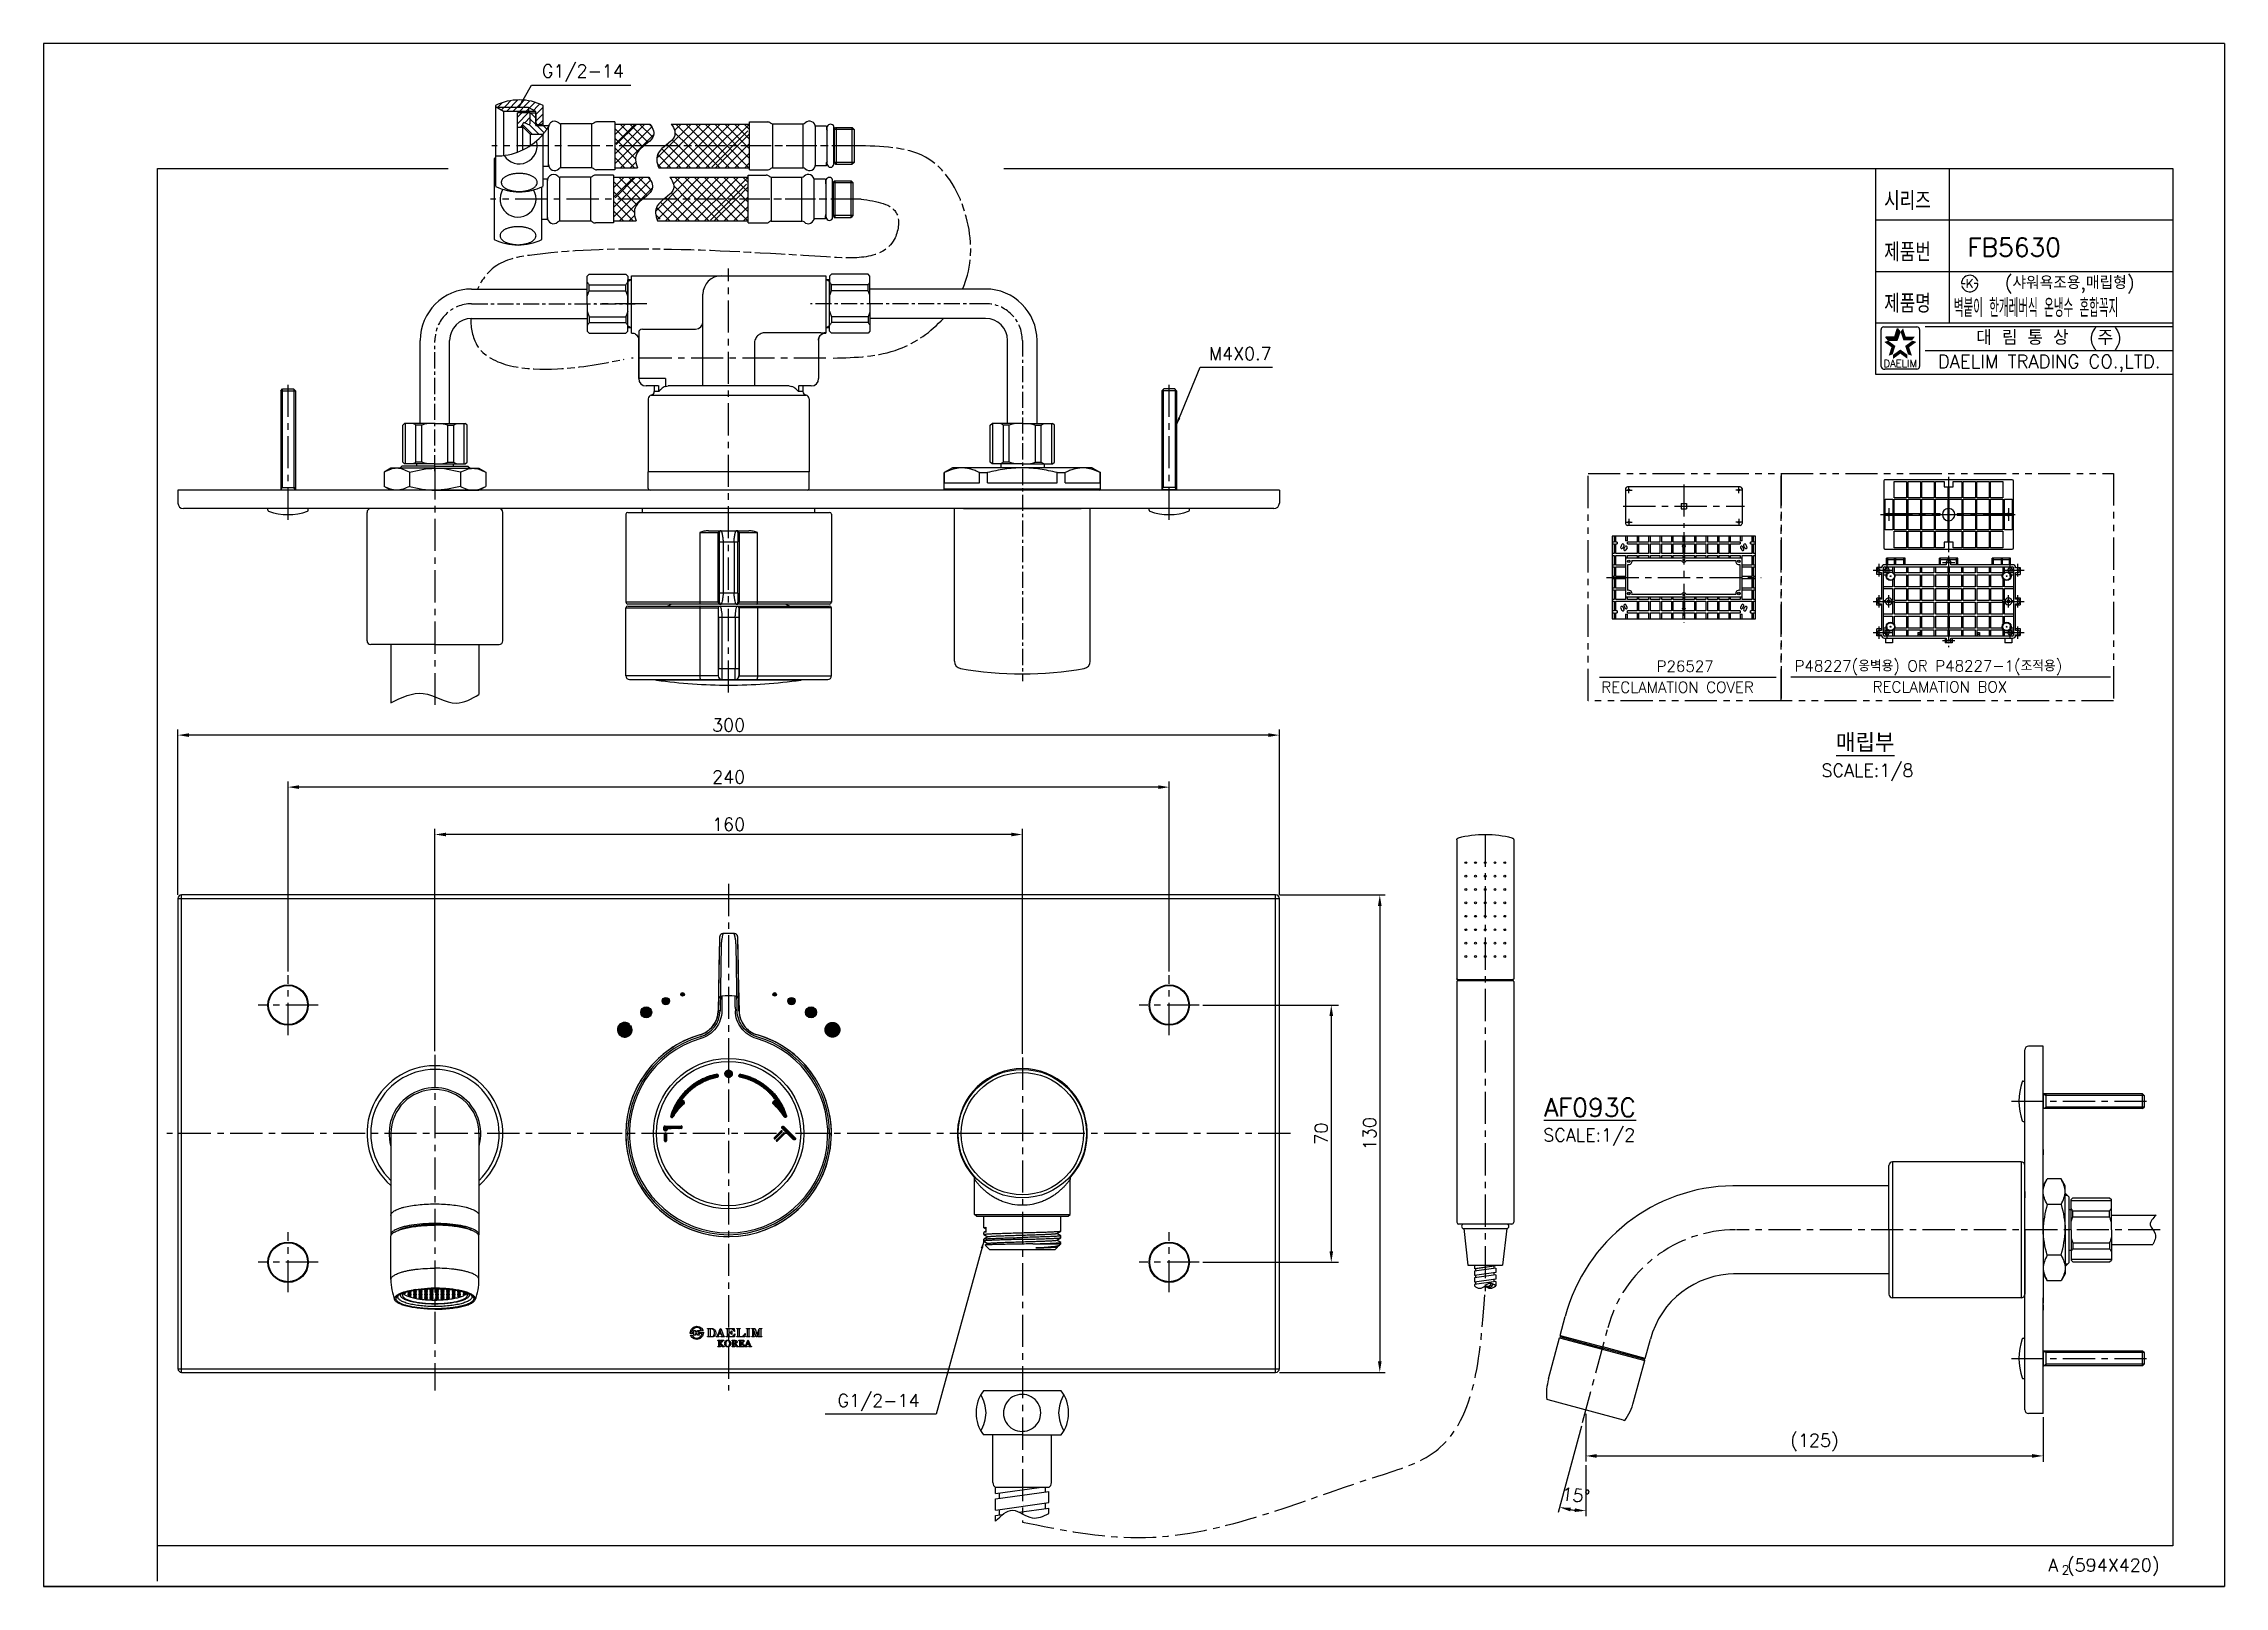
# Model space of a CAD drawing. Extents: x 9929 to 10523, y -3370 to -2950.
import ezdxf
from ezdxf.enums import TextEntityAlignment as Align

# ---------------------------------------------------------------- set-up
doc = ezdxf.new("R2010")
doc.units = 0
doc.header["$LTSCALE"] = 7
doc.header["$MEASUREMENT"] = 0
for name, pattern in [('CENTER', [2, 1.25, -0.25, 0.25, -0.25]), ('CHAIN', [0.3543, 0.2362, -0.0295, 0.0591, -0.0295]), ('PHANTOM', [2.5, 1.25, -0.25, 0.25, -0.25, 0.25, -0.25])]:
    doc.linetypes.add(name, pattern=pattern)
doc.layers.get('0').update_dxf_attribs({"color": 2, "linetype": 'CONTINUOUS'})
for name, color, linetype in [('02___PRT_ALL_AXES', 7, 'CONTINUOUS'), ('08_ALL_FEATURES', 7, 'CONTINUOUS'), ('1', 1, 'CENTER'), ('7', 7, 'CONTINUOUS'), ('CENTER', 1, 'CENTER'), ('CL', 1, 'CENTER'), ('D', 2, 'CONTINUOUS'), ('Default', 18, 'CONTINUOUS'), ('DIM', 2, 'CONTINUOUS'), ('DWG', 7, 'CONTINUOUS'), ('HT', 3, 'CONTINUOUS'), ('MAKE2D_보이는_선', 7, 'CONTINUOUS'), ('PH', 3, 'PHANTOM'), ('PIPBOX', 7, 'CONTINUOUS')]:
    doc.layers.add(name, color=color, linetype=linetype)
doc.layers.add('치수선', color=7, linetype='CONTINUOUS', lineweight=25)
doc.styles.add('GHS', font='ROMANS.shx', dxfattribs={"bigfont": 'GHS.shx'})
doc.styles.add('HAN', font='TXT.shx', dxfattribs={"bigfont": 'GHS.shx'})
doc.styles.add('ROMANS', font='romans')
doc.dimstyles.new('ISO-25', dxfattribs={"dimscale": 0, "dimtxt": 3.5, "dimasz": 2, "dimexe": 1, "dimexo": 1, "dimgap": 1, "dimtad": 1, "dimdec": 4, "dimdsep": 46, "dimtxsty": 'GHS', "dimcen": 3, "dimclrd": 256, "dimclre": 256, "dimclrt": 256, "dimadec": 3, "dimazin": 0, "dimtfac": 1, "dimtdec": 4, "dimtmove": 0, "dimatfit": 0, "dimfxl": 0, "dimtvp": 1, "dimtolj": 1, "dimtzin": 0, "dimlwd": -1, "dimlwe": -1, "dimarcsym": 0})
pattern_1 = [(45, (-5334.43833, 725.84483), (-0.04419417382, 0.04419417382), [])]
pattern_2 = [(45, (-5334.443877, 725.842), (-0.04419417382, 0.04419417382), [])]

msp = doc.modelspace()

# ---------------------------------------------------------------- texts
at = {"color": 7, "style": 'GHS'}
msp.add_text('FB5630', height=5, dxfattribs=at).set_placement((10465.29, -3005.61), align=Align.MIDDLE)
at = {"style": 'GHS'}
msp.add_text('(샤워욕조용,매립형)', height=3.5, dxfattribs=at).set_placement((10462.73, -3017.01))
at = {"style": 'GHS', "width": 0.5}
msp.add_text('벽붙이 한개레버식 온냉수 혼합꼭지', height=5, dxfattribs=at).set_placement((10448.85, -3024.63))
at = {"color": 7, "linetype": 'Continuous'}
for s, height, style, p in [('대 림 통 상  (주)', 4, 'GHS', (10474.81, -3030.49)), ('DAELIM TRADING CO.,LTD.', 3.6, 'ROMANS', (10474.81, -3037.26))]:
    msp.add_text(s, height=height, dxfattribs=dict(at, style=style)).set_placement(p, align=Align.MIDDLE)
at = {"color": 2, "linetype": 'Continuous', "style": 'ROMANS'}
msp.add_text('DAELIM', height=2, dxfattribs=at).set_placement((10434.28, -3038.25), align=Align.CENTER)
at = {"color": 7, "style": 'GHS'}
for s, height, p in [('A (594X420)', 3.5, (10474.57, -3366.16)), ('2', 2.5, (10478.22, -3366.99))]:
    msp.add_text(s, height=height, dxfattribs=at).set_placement(p)
at = {"layer": 'D', "style": 'GHS'}
for s, p in [('G1/2-14', (10086.62, -2959.39)), ('M4X0.7', (10263.04, -3036.32)), ('G1/2-14', (10167.14, -3321.34))]:
    msp.add_text(s, height=3.5, dxfattribs=at).set_placement(p, align=Align.RIGHT)
for s, height, p in [('RECLAMATION COVER', 3, (10352.86, -3126.9)), ('RECLAMATION BOX', 3, (10426.76, -3126.81)), ('SCALE:1/8', 3.5, (10412.81, -3149.77)), ('SCALE:1/2', 3.5, (10337.04, -3249.05))]:
    msp.add_text(s, height=height, dxfattribs=at).set_placement(p)
at = {"layer": 'D', "color": 2, "char_height": 3.5, "attachment_point": 5, "style": 'GHS'}
for s, insert in [('\\A1;300', (10115.14, -3135.69)), ('\\A1;240', (10115.14, -3149.85)), ('\\A1;160', (10115.14, -3162.75)), ('\\A1;(125)', (10410.9, -3331.01))]:
    msp.add_mtext(s, dxfattribs=dict(at, insert=insert))
for s, insert, rotation in [('\\A1;130', (10289.75, -3246.94), 90), ('\\A1;15°', (10345.91, -3345.39), 353.36148)]:
    msp.add_mtext(s, dxfattribs=dict(at, insert=insert, rotation=rotation))
at = {"layer": 'D', "insert": (10276.54, -3246.94), "char_height": 3.5, "attachment_point": 5, "rotation": 90, "style": 'GHS'}
msp.add_mtext('\\A1;70', dxfattribs=at)
at = {"layer": 'DIM', "style": 'GHS', "width": 0.8}
for s, p in [('시리즈', (10429.89, -2995.46)), ('제품번', (10429.89, -3009.46)), ('제품명', (10429.89, -3023.46))]:
    msp.add_text(s, height=5, dxfattribs=at).set_placement(p)
at = {"layer": 'DWG', "style": 'GHS'}
for s, height, p in [('P26527', 3, (10367.9, -3121.18)), ('P48227(옹벽용) OR P48227-1(조적용)', 3, (10405.48, -3121.09)), ('%%U매립부', 5, (10416.79, -3143.02)), ('%%UAF093C', 5, (10337.22, -3242.29))]:
    msp.add_text(s, height=height, dxfattribs=at).set_placement(p)

# ---------------------------------------------------------------- blocks, each defined once
blk = doc.blocks.new('KS')
at = {"layer": 'D'}
for p, q in [((-2.25, 0), (-1.75, 0)), ((-1.75, 0), (-1.25, 0)), ((1.75, 0), (1.25, 0)), ((2.25, 0), (1.75, 0))]:
    blk.add_line(p, q, dxfattribs=at)
for start, end in [(15, 180), (195, 0)]:
    blk.add_arc((0, 0), 2.25, start, end, dxfattribs=at)
at = {"layer": 'D', "style": 'HAN'}
blk.add_text('K', height=2.39, dxfattribs=at).set_placement((0, 0), align=Align.MIDDLE)

# ---------------------------------------------------------------- hatches: boundary and pattern name
at = {"layer": 'D'}
h = msp.add_hatch(dxfattribs=at)
h.set_pattern_fill('ANSI31', color=3, scale=10, style=0)
h.set_pattern_definition([(45, (7427.1222, -1581.557), (-0.8838835, 0.8838835), [])])
edge = h.paths.add_edge_path()
edge.add_line((10064.52, -2966.96), (10064.6, -2967))
edge.add_line((10064.6, -2967), (10064.6, -2971.77))
edge.add_line((10064.6, -2971.77), (10064.1, -2972.27))
edge.add_line((10064.1, -2972.27), (10063.1, -2972.27))
edge.add_line((10063.1, -2972.27), (10062.6, -2971.77))
edge.add_line((10062.6, -2971.77), (10062.6, -2968.67))
edge.add_line((10062.6, -2968.67), (10060.6, -2967.54))
edge.add_line((10060.6, -2967.54), (10051.9, -2967.54))
edge.add_line((10051.9, -2967.54), (10051.6, -2967.37))
edge.add_line((10051.6, -2967.37), (10051.6, -2967))
edge.add_arc((10058.1, -2980.53), 15.01, 424.70493, 475.66226, ccw=False)
h.paths.add_polyline_path([(10053.85, -2968.67), (10051.9, -2967.54), (10060.6, -2967.54), (10060.6, -2968.67)], flags=17)
h.paths.add_polyline_path([(10062.6, -2968.67), (10060.6, -2968.67), (10060.6, -2967.54)], flags=17)
h = msp.add_hatch(dxfattribs=at)
h.set_pattern_fill('ANSI31', color=256, scale=0.5, style=0)
h.set_pattern_definition(pattern_1)
h.paths.add_polyline_path([(10102.98, -3238.19), (10102.99, -3238.19), (10103, -3238.2), (10103.01, -3238.21), (10103.02, -3238.22), (10103.03, -3238.22), (10103.03, -3238.23), (10103.04, -3238.24), (10103.05, -3238.25), (10103.06, -3238.26), (10103.06, -3238.26), (10103.07, -3238.27), (10103.08, -3238.28), (10103.08, -3238.29), (10103.09, -3238.3), (10103.1, -3238.31), (10103.1, -3238.32), (10103.11, -3238.33), (10103.11, -3238.34), (10103.12, -3238.35), (10103.12, -3238.36), (10103.13, -3238.37), (10103.13, -3238.39), (10103.13, -3238.4), (10103.14, -3238.41), (10103.14, -3238.42), (10103.14, -3238.43), (10103.15, -3238.44), (10103.15, -3238.45), (10103.15, -3238.46), (10103.15, -3238.47), (10103.15, -3238.48), (10103.15, -3238.5), (10103.15, -3238.51), (10103.15, -3238.52), (10103.15, -3238.53), (10103.15, -3238.54), (10103.15, -3238.55), (10103.15, -3238.56), (10103.15, -3238.57), (10103.15, -3238.59), (10103.14, -3238.6), (10103.14, -3238.61), (10103.14, -3238.62), (10103.14, -3238.63), (10103.13, -3238.64), (10103.13, -3238.65), (10103.12, -3238.66), (10103.12, -3238.67), (10103.12, -3238.68), (10103.11, -3238.69), (10103.1, -3238.7), (10103.1, -3238.71), (10103.09, -3238.72), (10103.09, -3238.73), (10103.08, -3238.74), (10103.07, -3238.75), (10103.07, -3238.76), (10103.06, -3238.77), (10103.05, -3238.78), (10103.04, -3238.79), (10103.04, -3238.8), (10103.03, -3238.8), (10103.02, -3238.81), (10103.01, -3238.82), (10102.79, -3239.01), (10102.57, -3239.21), (10102.36, -3239.41), (10102.15, -3239.62), (10101.94, -3239.83), (10101.74, -3240.04), (10101.54, -3240.26), (10101.35, -3240.48), (10101.16, -3240.71), (10100.97, -3240.94), (10100.79, -3241.17), (10100.61, -3241.41), (10100.44, -3241.64), (10100.27, -3241.89), (10100.11, -3242.13), (10099.95, -3242.38), (10099.94, -3242.38), (10099.94, -3242.39), (10099.94, -3242.39), (10099.93, -3242.4), (10099.93, -3242.41), (10099.92, -3242.41), (10099.92, -3242.42), (10099.91, -3242.42), (10099.91, -3242.43), (10099.9, -3242.43), (10099.9, -3242.44), (10099.89, -3242.44), (10099.89, -3242.45), (10099.88, -3242.45), (10099.88, -3242.46), (10099.87, -3242.46), (10099.87, -3242.47), (10099.86, -3242.47), (10099.85, -3242.47), (10099.85, -3242.48), (10099.84, -3242.48), (10099.83, -3242.49), (10099.83, -3242.49), (10099.82, -3242.49), (10099.81, -3242.5), (10099.81, -3242.5), (10099.8, -3242.5), (10099.79, -3242.51), (10099.79, -3242.51), (10099.78, -3242.51), (10099.77, -3242.51), (10099.77, -3242.52), (10099.76, -3242.52), (10099.75, -3242.52), (10099.74, -3242.52), (10099.74, -3242.52), (10099.73, -3242.53), (10099.72, -3242.53), (10099.71, -3242.53), (10099.71, -3242.53), (10099.7, -3242.53), (10099.69, -3242.53), (10099.68, -3242.53), (10099.68, -3242.53), (10099.67, -3242.53), (10099.66, -3242.53), (10099.65, -3242.53), (10099.65, -3242.53), (10099.64, -3242.53), (10099.63, -3242.53), (10099.62, -3242.53), (10099.62, -3242.53), (10099.61, -3242.52), (10099.6, -3242.52), (10099.6, -3242.52), (10099.59, -3242.52), (10099.58, -3242.52), (10099.58, -3242.52), (10099.57, -3242.51), (10099.56, -3242.51), (10099.56, -3242.51), (10099.55, -3242.51), (10099.54, -3242.5), (10099.54, -3242.5), (10099.53, -3242.5), (10099.52, -3242.49), (10099.52, -3242.49), (10099.51, -3242.49), (10099.51, -3242.48), (10099.5, -3242.48), (10099.49, -3242.48), (10099.49, -3242.47), (10099.48, -3242.47), (10099.48, -3242.47), (10099.47, -3242.46), (10099.47, -3242.46), (10099.46, -3242.45), (10099.45, -3242.45), (10099.45, -3242.44), (10099.44, -3242.44), (10099.44, -3242.43), (10099.43, -3242.43), (10099.43, -3242.42), (10099.42, -3242.41), (10099.42, -3242.41), (10099.41, -3242.4), (10099.41, -3242.4), (10099.41, -3242.39), (10099.4, -3242.38), (10099.4, -3242.38), (10099.39, -3242.37), (10099.39, -3242.37), (10099.39, -3242.36), (10099.38, -3242.35), (10099.38, -3242.34), (10099.38, -3242.34), (10099.37, -3242.33), (10099.37, -3242.32), (10099.37, -3242.32), (10099.36, -3242.31), (10099.36, -3242.3), (10099.36, -3242.3), (10099.36, -3242.29), (10099.36, -3242.28), (10099.35, -3242.27), (10099.35, -3242.27), (10099.35, -3242.26), (10099.35, -3242.25), (10099.35, -3242.24), (10099.35, -3242.24), (10099.35, -3242.23), (10099.35, -3242.22), (10099.35, -3242.21), (10099.35, -3242.21), (10099.35, -3242.2), (10099.35, -3242.19), (10099.35, -3242.18), (10099.35, -3242.18), (10099.35, -3242.17), (10099.35, -3242.16), (10099.35, -3242.16), (10099.35, -3242.15), (10099.35, -3242.14), (10099.35, -3242.14), (10099.36, -3242.13), (10099.36, -3242.12), (10099.36, -3242.12), (10099.36, -3242.11), (10099.52, -3241.61), (10099.71, -3241.1), (10099.9, -3240.6), (10100.12, -3240.1), (10100.36, -3239.61), (10100.61, -3239.12), (10100.88, -3238.64), (10101.17, -3238.16), (10101.47, -3237.7), (10101.79, -3237.24), (10102.13, -3236.79), (10102.49, -3236.35), (10102.86, -3235.92), (10103.24, -3235.51), (10103.64, -3235.11), (10104.06, -3234.72), (10104.48, -3234.34), (10104.92, -3233.98), (10105.37, -3233.64), (10105.84, -3233.31), (10106.31, -3233), (10106.79, -3232.71), (10107.28, -3232.44), (10107.77, -3232.18), (10108.27, -3231.94), (10108.78, -3231.72), (10109.29, -3231.51), (10109.8, -3231.33), (10110.32, -3231.16), (10110.84, -3231.01), (10111.36, -3230.88), (10111.87, -3230.77), (10111.88, -3230.77), (10111.89, -3230.77), (10111.9, -3230.76), (10111.91, -3230.76), (10111.92, -3230.76), (10111.93, -3230.76), (10111.94, -3230.76), (10111.95, -3230.76), (10111.96, -3230.76), (10111.97, -3230.76), (10111.98, -3230.76), (10111.98, -3230.76), (10111.99, -3230.76), (10112, -3230.76), (10112.01, -3230.77), (10112.02, -3230.77), (10112.03, -3230.77), (10112.04, -3230.77), (10112.05, -3230.77), (10112.06, -3230.78), (10112.07, -3230.78), (10112.08, -3230.78), (10112.09, -3230.79), (10112.1, -3230.79), (10112.11, -3230.79), (10112.12, -3230.8), (10112.13, -3230.8), (10112.14, -3230.81), (10112.15, -3230.81), (10112.16, -3230.82), (10112.17, -3230.82), (10112.17, -3230.83), (10112.18, -3230.83), (10112.19, -3230.84), (10112.2, -3230.85), (10112.21, -3230.85), (10112.22, -3230.86), (10112.22, -3230.87), (10112.23, -3230.87), (10112.24, -3230.88), (10112.25, -3230.89), (10112.25, -3230.9), (10112.26, -3230.9), (10112.27, -3230.91), (10112.27, -3230.92), (10112.28, -3230.93), (10112.28, -3230.93), (10112.29, -3230.94), (10112.29, -3230.95), (10112.3, -3230.96), (10112.3, -3230.97), (10112.31, -3230.98), (10112.31, -3230.99), (10112.32, -3230.99), (10112.32, -3231), (10112.32, -3231.01), (10112.33, -3231.02), (10112.33, -3231.03), (10112.33, -3231.04), (10112.34, -3231.05), (10112.34, -3231.06), (10112.34, -3231.06), (10112.34, -3231.07), (10112.35, -3231.08), (10112.35, -3231.09), (10112.35, -3231.1), (10112.35, -3231.11), (10112.35, -3231.12), (10112.35, -3231.13), (10112.35, -3231.14), (10112.35, -3231.15), (10112.35, -3231.15), (10112.35, -3231.16), (10112.35, -3231.17), (10112.35, -3231.18), (10112.35, -3231.19), (10112.35, -3231.2), (10112.35, -3231.21), (10112.35, -3231.22), (10112.35, -3231.23), (10112.34, -3231.24), (10112.34, -3231.25), (10112.34, -3231.26), (10112.34, -3231.27), (10112.33, -3231.28), (10112.33, -3231.29), (10112.33, -3231.3), (10112.32, -3231.31), (10112.32, -3231.32), (10112.32, -3231.33), (10112.31, -3231.34), (10112.31, -3231.35), (10112.3, -3231.36), (10112.3, -3231.36), (10112.29, -3231.37), (10112.29, -3231.38), (10112.28, -3231.39), (10112.27, -3231.4), (10112.27, -3231.41), (10112.26, -3231.42), (10112.26, -3231.42), (10112.25, -3231.43), (10112.24, -3231.44), (10112.23, -3231.45), (10112.23, -3231.45), (10112.22, -3231.46), (10112.21, -3231.47), (10112.2, -3231.47), (10112.2, -3231.48), (10112.19, -3231.49), (10112.18, -3231.49), (10112.17, -3231.5), (10112.16, -3231.5), (10112.15, -3231.51), (10112.15, -3231.51), (10112.14, -3231.52), (10112.13, -3231.52), (10112.12, -3231.52), (10112.11, -3231.53), (10112.1, -3231.53), (10112.09, -3231.54), (10112.08, -3231.54), (10112.08, -3231.54), (10112.07, -3231.54), (10112.06, -3231.55), (10112.05, -3231.55), (10112.04, -3231.55), (10112.03, -3231.55), (10111.68, -3231.63), (10111.33, -3231.71), (10110.98, -3231.8), (10110.63, -3231.9), (10110.28, -3232.01), (10109.94, -3232.13), (10109.59, -3232.26), (10109.25, -3232.39), (10108.91, -3232.53), (10108.57, -3232.68), (10108.24, -3232.84), (10107.91, -3233.01), (10107.58, -3233.18), (10107.26, -3233.36), (10106.94, -3233.55), (10106.62, -3233.75), (10106.31, -3233.96), (10106.01, -3234.17), (10105.71, -3234.39), (10105.42, -3234.61), (10105.13, -3234.85), (10104.85, -3235.09), (10104.57, -3235.33), (10104.3, -3235.58), (10104.04, -3235.84), (10103.78, -3236.1), (10103.53, -3236.37), (10103.29, -3236.64), (10103.05, -3236.92), (10102.83, -3237.2), (10102.61, -3237.49), (10102.39, -3237.77)], flags=0)
h = msp.add_hatch(dxfattribs=at)
h.set_pattern_fill('ANSI31', color=256, scale=0.5, style=0)
h.set_pattern_definition(pattern_1)
h.paths.add_polyline_path([(10116.14, -3230.64), (10116.14, -3230.62), (10116.14, -3230.6), (10116.13, -3230.58), (10116.13, -3230.55), (10116.13, -3230.53), (10116.13, -3230.51), (10116.12, -3230.48), (10116.12, -3230.46), (10116.12, -3230.44), (10116.11, -3230.41), (10116.1, -3230.39), (10116.1, -3230.37), (10116.09, -3230.34), (10116.08, -3230.32), (10116.08, -3230.3), (10116.07, -3230.27), (10116.06, -3230.25), (10116.05, -3230.23), (10116.04, -3230.21), (10116.03, -3230.18), (10116.01, -3230.16), (10116, -3230.14), (10115.99, -3230.12), (10115.97, -3230.1), (10115.96, -3230.07), (10115.94, -3230.05), (10115.93, -3230.03), (10115.91, -3230.01), (10115.9, -3229.99), (10115.88, -3229.97), (10115.86, -3229.95), (10115.84, -3229.94), (10115.83, -3229.92), (10115.81, -3229.9), (10115.79, -3229.88), (10115.77, -3229.87), (10115.75, -3229.85), (10115.73, -3229.84), (10115.71, -3229.82), (10115.68, -3229.81), (10115.66, -3229.79), (10115.64, -3229.78), (10115.62, -3229.77), (10115.6, -3229.75), (10115.57, -3229.74), (10115.55, -3229.73), (10115.53, -3229.72), (10115.51, -3229.71), (10115.48, -3229.7), (10115.46, -3229.7), (10115.44, -3229.69), (10115.41, -3229.68), (10115.39, -3229.68), (10115.37, -3229.67), (10115.34, -3229.66), (10115.32, -3229.66), (10115.3, -3229.66), (10115.27, -3229.65), (10115.25, -3229.65), (10115.23, -3229.65), (10115.2, -3229.65), (10115.18, -3229.64), (10115.16, -3229.64), (10115.14, -3229.64), (10115.11, -3229.64), (10115.09, -3229.64), (10115.07, -3229.65), (10115.05, -3229.65), (10115.02, -3229.65), (10115, -3229.65), (10114.98, -3229.66), (10114.96, -3229.66), (10114.93, -3229.66), (10114.91, -3229.67), (10114.89, -3229.68), (10114.86, -3229.68), (10114.84, -3229.69), (10114.82, -3229.7), (10114.79, -3229.7), (10114.77, -3229.71), (10114.75, -3229.72), (10114.72, -3229.73), (10114.7, -3229.74), (10114.68, -3229.75), (10114.66, -3229.77), (10114.63, -3229.78), (10114.61, -3229.79), (10114.59, -3229.81), (10114.57, -3229.82), (10114.55, -3229.84), (10114.53, -3229.85), (10114.51, -3229.87), (10114.49, -3229.88), (10114.47, -3229.9), (10114.45, -3229.92), (10114.43, -3229.94), (10114.41, -3229.95), (10114.39, -3229.97), (10114.38, -3229.99), (10114.36, -3230.01), (10114.34, -3230.03), (10114.33, -3230.05), (10114.31, -3230.07), (10114.3, -3230.1), (10114.29, -3230.12), (10114.27, -3230.14), (10114.26, -3230.16), (10114.25, -3230.18), (10114.24, -3230.21), (10114.23, -3230.23), (10114.22, -3230.25), (10114.21, -3230.27), (10114.2, -3230.3), (10114.19, -3230.32), (10114.18, -3230.34), (10114.18, -3230.37), (10114.17, -3230.39), (10114.16, -3230.41), (10114.16, -3230.44), (10114.15, -3230.46), (10114.15, -3230.48), (10114.15, -3230.51), (10114.14, -3230.53), (10114.14, -3230.55), (10114.14, -3230.58), (10114.14, -3230.6), (10114.14, -3230.62), (10114.14, -3230.64), (10114.14, -3230.67), (10114.14, -3230.69), (10114.14, -3230.71), (10114.14, -3230.73), (10114.14, -3230.76), (10114.15, -3230.78), (10114.15, -3230.8), (10114.15, -3230.83), (10114.16, -3230.85), (10114.16, -3230.87), (10114.17, -3230.89), (10114.18, -3230.92), (10114.18, -3230.94), (10114.19, -3230.96), (10114.2, -3230.99), (10114.21, -3231.01), (10114.22, -3231.03), (10114.23, -3231.06), (10114.24, -3231.08), (10114.25, -3231.1), (10114.26, -3231.12), (10114.27, -3231.15), (10114.29, -3231.17), (10114.3, -3231.19), (10114.31, -3231.21), (10114.33, -3231.23), (10114.34, -3231.25), (10114.36, -3231.27), (10114.38, -3231.29), (10114.39, -3231.31), (10114.41, -3231.33), (10114.43, -3231.35), (10114.45, -3231.37), (10114.47, -3231.39), (10114.49, -3231.4), (10114.51, -3231.42), (10114.53, -3231.44), (10114.55, -3231.45), (10114.57, -3231.47), (10114.59, -3231.48), (10114.61, -3231.49), (10114.63, -3231.51), (10114.66, -3231.52), (10114.68, -3231.53), (10114.7, -3231.54), (10114.72, -3231.55), (10114.75, -3231.56), (10114.77, -3231.57), (10114.79, -3231.58), (10114.82, -3231.59), (10114.84, -3231.6), (10114.86, -3231.6), (10114.89, -3231.61), (10114.91, -3231.62), (10114.93, -3231.62), (10114.96, -3231.63), (10114.98, -3231.63), (10115, -3231.63), (10115.02, -3231.64), (10115.05, -3231.64), (10115.07, -3231.64), (10115.09, -3231.64), (10115.11, -3231.64), (10115.14, -3231.64), (10115.16, -3231.64), (10115.18, -3231.64), (10115.2, -3231.64), (10115.23, -3231.64), (10115.25, -3231.64), (10115.27, -3231.63), (10115.3, -3231.63), (10115.32, -3231.63), (10115.34, -3231.62), (10115.37, -3231.62), (10115.39, -3231.61), (10115.41, -3231.6), (10115.44, -3231.6), (10115.46, -3231.59), (10115.48, -3231.58), (10115.51, -3231.57), (10115.53, -3231.56), (10115.55, -3231.55), (10115.57, -3231.54), (10115.6, -3231.53), (10115.62, -3231.52), (10115.64, -3231.51), (10115.66, -3231.49), (10115.68, -3231.48), (10115.71, -3231.47), (10115.73, -3231.45), (10115.75, -3231.44), (10115.77, -3231.42), (10115.79, -3231.4), (10115.81, -3231.39), (10115.83, -3231.37), (10115.84, -3231.35), (10115.86, -3231.33), (10115.88, -3231.31), (10115.9, -3231.29), (10115.91, -3231.27), (10115.93, -3231.25), (10115.94, -3231.23), (10115.96, -3231.21), (10115.97, -3231.19), (10115.99, -3231.17), (10116, -3231.15), (10116.01, -3231.12), (10116.03, -3231.1), (10116.04, -3231.08), (10116.05, -3231.06), (10116.06, -3231.03), (10116.07, -3231.01), (10116.08, -3230.99), (10116.08, -3230.96), (10116.09, -3230.94), (10116.1, -3230.92), (10116.1, -3230.89), (10116.11, -3230.87), (10116.12, -3230.85), (10116.12, -3230.83), (10116.12, -3230.8), (10116.13, -3230.78), (10116.13, -3230.76), (10116.13, -3230.73), (10116.13, -3230.71), (10116.14, -3230.69), (10116.14, -3230.67)], flags=0)
at = {"layer": 'D', "extrusion": (0, 0, -1)}
h = msp.add_hatch(dxfattribs=at)
h.set_pattern_fill('ANSI31', color=256, scale=0.5, style=0)
h.set_pattern_definition([(45, (5334.43833, 725.84483), (-0.04419417382, 0.04419417382), [])])
h.paths.add_polyline_path([(-10127.29, -3238.19), (-10127.28, -3238.19), (-10127.27, -3238.2), (-10127.27, -3238.21), (-10127.26, -3238.22), (-10127.25, -3238.22), (-10127.24, -3238.23), (-10127.23, -3238.24), (-10127.23, -3238.25), (-10127.22, -3238.26), (-10127.21, -3238.26), (-10127.2, -3238.27), (-10127.2, -3238.28), (-10127.19, -3238.29), (-10127.18, -3238.3), (-10127.18, -3238.31), (-10127.17, -3238.32), (-10127.17, -3238.33), (-10127.16, -3238.34), (-10127.16, -3238.35), (-10127.15, -3238.36), (-10127.15, -3238.37), (-10127.14, -3238.39), (-10127.14, -3238.4), (-10127.14, -3238.41), (-10127.13, -3238.42), (-10127.13, -3238.43), (-10127.13, -3238.44), (-10127.13, -3238.45), (-10127.13, -3238.46), (-10127.12, -3238.47), (-10127.12, -3238.48), (-10127.12, -3238.5), (-10127.12, -3238.51), (-10127.12, -3238.52), (-10127.12, -3238.53), (-10127.12, -3238.54), (-10127.12, -3238.55), (-10127.12, -3238.56), (-10127.13, -3238.57), (-10127.13, -3238.59), (-10127.13, -3238.6), (-10127.13, -3238.61), (-10127.14, -3238.62), (-10127.14, -3238.63), (-10127.14, -3238.64), (-10127.15, -3238.65), (-10127.15, -3238.66), (-10127.15, -3238.67), (-10127.16, -3238.68), (-10127.16, -3238.69), (-10127.17, -3238.7), (-10127.18, -3238.71), (-10127.18, -3238.72), (-10127.19, -3238.73), (-10127.19, -3238.74), (-10127.2, -3238.75), (-10127.21, -3238.76), (-10127.21, -3238.77), (-10127.22, -3238.78), (-10127.23, -3238.79), (-10127.24, -3238.8), (-10127.24, -3238.8), (-10127.25, -3238.81), (-10127.26, -3238.82), (-10127.48, -3239.01), (-10127.7, -3239.21), (-10127.91, -3239.41), (-10128.12, -3239.62), (-10128.33, -3239.83), (-10128.53, -3240.04), (-10128.73, -3240.26), (-10128.93, -3240.48), (-10129.12, -3240.71), (-10129.3, -3240.94), (-10129.49, -3241.17), (-10129.66, -3241.41), (-10129.84, -3241.64), (-10130, -3241.89), (-10130.17, -3242.13), (-10130.33, -3242.38), (-10130.33, -3242.38), (-10130.33, -3242.39), (-10130.34, -3242.39), (-10130.34, -3242.4), (-10130.35, -3242.41), (-10130.35, -3242.41), (-10130.36, -3242.42), (-10130.36, -3242.42), (-10130.36, -3242.43), (-10130.37, -3242.43), (-10130.37, -3242.44), (-10130.38, -3242.44), (-10130.39, -3242.45), (-10130.39, -3242.45), (-10130.4, -3242.46), (-10130.4, -3242.46), (-10130.41, -3242.47), (-10130.41, -3242.47), (-10130.42, -3242.47), (-10130.43, -3242.48), (-10130.43, -3242.48), (-10130.44, -3242.49), (-10130.45, -3242.49), (-10130.45, -3242.49), (-10130.46, -3242.5), (-10130.47, -3242.5), (-10130.47, -3242.5), (-10130.48, -3242.51), (-10130.49, -3242.51), (-10130.49, -3242.51), (-10130.5, -3242.51), (-10130.51, -3242.52), (-10130.52, -3242.52), (-10130.52, -3242.52), (-10130.53, -3242.52), (-10130.54, -3242.52), (-10130.55, -3242.53), (-10130.55, -3242.53), (-10130.56, -3242.53), (-10130.57, -3242.53), (-10130.58, -3242.53), (-10130.58, -3242.53), (-10130.59, -3242.53), (-10130.6, -3242.53), (-10130.61, -3242.53), (-10130.61, -3242.53), (-10130.62, -3242.53), (-10130.63, -3242.53), (-10130.64, -3242.53), (-10130.64, -3242.53), (-10130.65, -3242.53), (-10130.66, -3242.53), (-10130.66, -3242.52), (-10130.67, -3242.52), (-10130.68, -3242.52), (-10130.69, -3242.52), (-10130.69, -3242.52), (-10130.7, -3242.52), (-10130.71, -3242.51), (-10130.71, -3242.51), (-10130.72, -3242.51), (-10130.73, -3242.51), (-10130.73, -3242.5), (-10130.74, -3242.5), (-10130.74, -3242.5), (-10130.75, -3242.49), (-10130.76, -3242.49), (-10130.76, -3242.49), (-10130.77, -3242.48), (-10130.77, -3242.48), (-10130.78, -3242.48), (-10130.79, -3242.47), (-10130.79, -3242.47), (-10130.8, -3242.47), (-10130.8, -3242.46), (-10130.81, -3242.46), (-10130.81, -3242.45), (-10130.82, -3242.45), (-10130.82, -3242.44), (-10130.83, -3242.44), (-10130.84, -3242.43), (-10130.84, -3242.43), (-10130.85, -3242.42), (-10130.85, -3242.41), (-10130.86, -3242.41), (-10130.86, -3242.4), (-10130.86, -3242.4), (-10130.87, -3242.39), (-10130.87, -3242.38), (-10130.88, -3242.38), (-10130.88, -3242.37), (-10130.89, -3242.37), (-10130.89, -3242.36), (-10130.89, -3242.35), (-10130.9, -3242.34), (-10130.9, -3242.34), (-10130.9, -3242.33), (-10130.9, -3242.32), (-10130.91, -3242.32), (-10130.91, -3242.31), (-10130.91, -3242.3), (-10130.91, -3242.3), (-10130.92, -3242.29), (-10130.92, -3242.28), (-10130.92, -3242.27), (-10130.92, -3242.27), (-10130.92, -3242.26), (-10130.92, -3242.25), (-10130.93, -3242.24), (-10130.93, -3242.24), (-10130.93, -3242.23), (-10130.93, -3242.22), (-10130.93, -3242.21), (-10130.93, -3242.21), (-10130.93, -3242.2), (-10130.93, -3242.19), (-10130.93, -3242.18), (-10130.93, -3242.18), (-10130.93, -3242.17), (-10130.92, -3242.16), (-10130.92, -3242.16), (-10130.92, -3242.15), (-10130.92, -3242.14), (-10130.92, -3242.14), (-10130.92, -3242.13), (-10130.92, -3242.12), (-10130.92, -3242.12), (-10130.91, -3242.11), (-10130.75, -3241.61), (-10130.57, -3241.1), (-10130.37, -3240.6), (-10130.15, -3240.1), (-10129.92, -3239.61), (-10129.67, -3239.12), (-10129.4, -3238.64), (-10129.11, -3238.16), (-10128.8, -3237.7), (-10128.48, -3237.24), (-10128.14, -3236.79), (-10127.79, -3236.35), (-10127.42, -3235.92), (-10127.03, -3235.51), (-10126.63, -3235.11), (-10126.22, -3234.72), (-10125.79, -3234.34), (-10125.35, -3233.98), (-10124.9, -3233.64), (-10124.44, -3233.31), (-10123.97, -3233), (-10123.49, -3232.71), (-10123, -3232.44), (-10122.5, -3232.18), (-10122, -3231.94), (-10121.49, -3231.72), (-10120.98, -3231.51), (-10120.47, -3231.33), (-10119.95, -3231.16), (-10119.44, -3231.01), (-10118.92, -3230.88), (-10118.4, -3230.77), (-10118.39, -3230.77), (-10118.38, -3230.77), (-10118.37, -3230.76), (-10118.36, -3230.76), (-10118.36, -3230.76), (-10118.35, -3230.76), (-10118.34, -3230.76), (-10118.33, -3230.76), (-10118.32, -3230.76), (-10118.31, -3230.76), (-10118.3, -3230.76), (-10118.29, -3230.76), (-10118.28, -3230.76), (-10118.27, -3230.76), (-10118.26, -3230.77), (-10118.25, -3230.77), (-10118.24, -3230.77), (-10118.23, -3230.77), (-10118.22, -3230.77), (-10118.21, -3230.78), (-10118.2, -3230.78), (-10118.19, -3230.78), (-10118.18, -3230.79), (-10118.17, -3230.79), (-10118.16, -3230.79), (-10118.15, -3230.8), (-10118.14, -3230.8), (-10118.14, -3230.81), (-10118.13, -3230.81), (-10118.12, -3230.82), (-10118.11, -3230.82), (-10118.1, -3230.83), (-10118.09, -3230.83), (-10118.08, -3230.84), (-10118.07, -3230.85), (-10118.07, -3230.85), (-10118.06, -3230.86), (-10118.05, -3230.87), (-10118.04, -3230.87), (-10118.04, -3230.88), (-10118.03, -3230.89), (-10118.02, -3230.9), (-10118.02, -3230.9), (-10118.01, -3230.91), (-10118, -3230.92), (-10118, -3230.93), (-10117.99, -3230.93), (-10117.99, -3230.94), (-10117.98, -3230.95), (-10117.98, -3230.96), (-10117.97, -3230.97), (-10117.97, -3230.98), (-10117.96, -3230.99), (-10117.96, -3230.99), (-10117.95, -3231), (-10117.95, -3231.01), (-10117.95, -3231.02), (-10117.94, -3231.03), (-10117.94, -3231.04), (-10117.94, -3231.05), (-10117.94, -3231.06), (-10117.93, -3231.06), (-10117.93, -3231.07), (-10117.93, -3231.08), (-10117.93, -3231.09), (-10117.93, -3231.1), (-10117.92, -3231.11), (-10117.92, -3231.12), (-10117.92, -3231.13), (-10117.92, -3231.14), (-10117.92, -3231.15), (-10117.92, -3231.15), (-10117.92, -3231.16), (-10117.92, -3231.17), (-10117.92, -3231.18), (-10117.92, -3231.19), (-10117.92, -3231.2), (-10117.92, -3231.21), (-10117.93, -3231.22), (-10117.93, -3231.23), (-10117.93, -3231.24), (-10117.93, -3231.25), (-10117.93, -3231.26), (-10117.94, -3231.27), (-10117.94, -3231.28), (-10117.94, -3231.29), (-10117.95, -3231.3), (-10117.95, -3231.31), (-10117.95, -3231.32), (-10117.96, -3231.33), (-10117.96, -3231.34), (-10117.97, -3231.35), (-10117.97, -3231.36), (-10117.98, -3231.36), (-10117.98, -3231.37), (-10117.99, -3231.38), (-10117.99, -3231.39), (-10118, -3231.4), (-10118.01, -3231.41), (-10118.01, -3231.42), (-10118.02, -3231.42), (-10118.03, -3231.43), (-10118.03, -3231.44), (-10118.04, -3231.45), (-10118.05, -3231.45), (-10118.06, -3231.46), (-10118.06, -3231.47), (-10118.07, -3231.47), (-10118.08, -3231.48), (-10118.09, -3231.49), (-10118.09, -3231.49), (-10118.1, -3231.5), (-10118.11, -3231.5), (-10118.12, -3231.51), (-10118.13, -3231.51), (-10118.14, -3231.52), (-10118.15, -3231.52), (-10118.15, -3231.52), (-10118.16, -3231.53), (-10118.17, -3231.53), (-10118.18, -3231.54), (-10118.19, -3231.54), (-10118.2, -3231.54), (-10118.21, -3231.54), (-10118.22, -3231.55), (-10118.22, -3231.55), (-10118.23, -3231.55), (-10118.24, -3231.55), (-10118.59, -3231.63), (-10118.94, -3231.71), (-10119.29, -3231.8), (-10119.64, -3231.9), (-10119.99, -3232.01), (-10120.34, -3232.13), (-10120.68, -3232.26), (-10121.03, -3232.39), (-10121.37, -3232.53), (-10121.7, -3232.68), (-10122.04, -3232.84), (-10122.37, -3233.01), (-10122.69, -3233.18), (-10123.02, -3233.36), (-10123.34, -3233.55), (-10123.65, -3233.75), (-10123.96, -3233.96), (-10124.26, -3234.17), (-10124.56, -3234.39), (-10124.86, -3234.61), (-10125.15, -3234.85), (-10125.43, -3235.09), (-10125.7, -3235.33), (-10125.97, -3235.58), (-10126.24, -3235.84), (-10126.49, -3236.1), (-10126.74, -3236.37), (-10126.99, -3236.64), (-10127.22, -3236.92), (-10127.45, -3237.2), (-10127.67, -3237.49), (-10127.88, -3237.77)], flags=0)
at = {"layer": 'D'}
h = msp.add_hatch(dxfattribs=at)
h.set_pattern_fill('ANSI31', color=256, scale=0.5, style=0)
h.set_pattern_definition(pattern_1)
h.paths.add_polyline_path([(10102.18, -3245.53), (10098.73, -3245.53), (10098.73, -3245.53), (10098.72, -3245.53), (10098.71, -3245.53), (10098.7, -3245.53), (10098.69, -3245.53), (10098.69, -3245.53), (10098.68, -3245.53), (10098.67, -3245.53), (10098.66, -3245.53), (10098.65, -3245.54), (10098.65, -3245.54), (10098.64, -3245.54), (10098.63, -3245.54), (10098.62, -3245.55), (10098.61, -3245.55), (10098.61, -3245.55), (10098.6, -3245.56), (10098.59, -3245.56), (10098.58, -3245.56), (10098.58, -3245.57), (10098.57, -3245.57), (10098.56, -3245.57), (10098.55, -3245.58), (10098.55, -3245.58), (10098.54, -3245.59), (10098.53, -3245.59), (10098.53, -3245.6), (10098.52, -3245.6), (10098.52, -3245.61), (10098.51, -3245.61), (10098.5, -3245.62), (10098.5, -3245.62), (10098.49, -3245.63), (10098.49, -3245.64), (10098.48, -3245.64), (10098.48, -3245.65), (10098.47, -3245.65), (10098.47, -3245.66), (10098.46, -3245.67), (10098.46, -3245.67), (10098.45, -3245.68), (10098.45, -3245.69), (10098.44, -3245.7), (10098.44, -3245.7), (10098.44, -3245.71), (10098.43, -3245.72), (10098.43, -3245.72), (10098.43, -3245.73), (10098.42, -3245.74), (10098.42, -3245.75), (10098.42, -3245.76), (10098.41, -3245.76), (10098.41, -3245.77), (10098.41, -3245.78), (10098.41, -3245.79), (10098.41, -3245.8), (10098.41, -3245.8), (10098.4, -3245.81), (10098.4, -3245.82), (10098.4, -3245.83), (10098.4, -3245.84), (10098.4, -3245.84), (10098.4, -3245.85), (10098.4, -3245.86), (10098.4, -3245.87), (10098.4, -3245.88), (10098.4, -3245.88), (10098.4, -3245.89), (10098.4, -3245.9), (10098.4, -3245.91), (10098.4, -3245.92), (10098.39, -3245.92), (10098.39, -3245.93), (10098.39, -3245.94), (10098.39, -3245.95), (10098.39, -3245.96), (10098.38, -3245.96), (10098.38, -3245.97), (10098.38, -3245.98), (10098.37, -3245.99), (10098.37, -3245.99), (10098.37, -3246), (10098.36, -3246.01), (10098.36, -3246.02), (10098.36, -3246.02), (10098.35, -3246.03), (10098.35, -3246.04), (10098.34, -3246.05), (10098.34, -3246.05), (10098.33, -3246.06), (10098.33, -3246.07), (10098.32, -3246.07), (10098.32, -3246.08), (10098.31, -3246.08), (10098.31, -3246.09), (10098.3, -3246.1), (10098.3, -3246.1), (10098.29, -3246.11), (10098.29, -3246.11), (10098.28, -3246.12), (10098.27, -3246.12), (10098.27, -3246.13), (10098.26, -3246.13), (10098.25, -3246.14), (10098.25, -3246.14), (10098.24, -3246.15), (10098.23, -3246.15), (10098.22, -3246.15), (10098.22, -3246.16), (10098.21, -3246.16), (10098.2, -3246.16), (10098.19, -3246.17), (10098.19, -3246.17), (10098.18, -3246.17), (10098.17, -3246.18), (10098.16, -3246.18), (10098.16, -3246.18), (10098.15, -3246.18), (10098.14, -3246.19), (10098.13, -3246.19), (10098.12, -3246.19), (10098.12, -3246.19), (10098.11, -3246.19), (10098.1, -3246.19), (10098.09, -3246.19), (10098.08, -3246.19), (10098.07, -3246.19), (10098.07, -3246.19), (10097.85, -3246.19), (10097.84, -3246.19), (10097.83, -3246.19), (10097.83, -3246.19), (10097.82, -3246.19), (10097.81, -3246.19), (10097.8, -3246.19), (10097.79, -3246.19), (10097.79, -3246.19), (10097.78, -3246.19), (10097.77, -3246.18), (10097.76, -3246.18), (10097.75, -3246.18), (10097.75, -3246.18), (10097.74, -3246.17), (10097.73, -3246.17), (10097.72, -3246.17), (10097.72, -3246.16), (10097.71, -3246.16), (10097.7, -3246.16), (10097.69, -3246.15), (10097.69, -3246.15), (10097.68, -3246.15), (10097.67, -3246.14), (10097.66, -3246.14), (10097.66, -3246.13), (10097.65, -3246.13), (10097.64, -3246.12), (10097.64, -3246.12), (10097.63, -3246.11), (10097.63, -3246.11), (10097.62, -3246.1), (10097.61, -3246.1), (10097.61, -3246.09), (10097.6, -3246.08), (10097.6, -3246.08), (10097.59, -3246.07), (10097.59, -3246.07), (10097.58, -3246.06), (10097.58, -3246.05), (10097.57, -3246.05), (10097.57, -3246.04), (10097.56, -3246.03), (10097.56, -3246.02), (10097.56, -3246.02), (10097.55, -3246.01), (10097.55, -3246), (10097.55, -3245.99), (10097.54, -3245.99), (10097.54, -3245.98), (10097.54, -3245.97), (10097.53, -3245.96), (10097.53, -3245.96), (10097.53, -3245.95), (10097.53, -3245.94), (10097.52, -3245.93), (10097.52, -3245.92), (10097.52, -3245.92), (10097.52, -3245.91), (10097.52, -3245.9), (10097.52, -3245.89), (10097.52, -3245.88), (10097.52, -3245.88), (10097.52, -3245.87), (10097.52, -3245.86), (10097.52, -3245.19), (10097.52, -3245.19), (10097.52, -3245.18), (10097.52, -3245.17), (10097.52, -3245.16), (10097.52, -3245.15), (10097.52, -3245.14), (10097.52, -3245.14), (10097.52, -3245.13), (10097.52, -3245.12), (10097.53, -3245.11), (10097.53, -3245.1), (10097.53, -3245.1), (10097.53, -3245.09), (10097.54, -3245.08), (10097.54, -3245.07), (10097.54, -3245.07), (10097.55, -3245.06), (10097.55, -3245.05), (10097.55, -3245.04), (10097.56, -3245.04), (10097.56, -3245.03), (10097.56, -3245.02), (10097.57, -3245.01), (10097.57, -3245.01), (10097.58, -3245), (10097.58, -3244.99), (10097.59, -3244.99), (10097.59, -3244.98), (10097.6, -3244.98), (10097.6, -3244.97), (10097.61, -3244.96), (10097.61, -3244.96), (10097.62, -3244.95), (10097.63, -3244.95), (10097.63, -3244.94), (10097.64, -3244.94), (10097.64, -3244.93), (10097.65, -3244.93), (10097.66, -3244.92), (10097.66, -3244.92), (10097.67, -3244.91), (10097.68, -3244.91), (10097.69, -3244.9), (10097.69, -3244.9), (10097.7, -3244.9), (10097.71, -3244.89), (10097.72, -3244.89), (10097.72, -3244.89), (10097.73, -3244.88), (10097.74, -3244.88), (10097.75, -3244.88), (10097.75, -3244.87), (10097.76, -3244.87), (10097.77, -3244.87), (10097.78, -3244.87), (10097.79, -3244.87), (10097.79, -3244.86), (10097.8, -3244.86), (10097.81, -3244.86), (10097.82, -3244.86), (10097.83, -3244.86), (10097.83, -3244.86), (10097.84, -3244.86), (10097.85, -3244.86), (10102.18, -3244.86), (10102.19, -3244.86), (10102.2, -3244.86), (10102.21, -3244.86), (10102.22, -3244.86), (10102.22, -3244.86), (10102.23, -3244.86), (10102.24, -3244.86), (10102.25, -3244.87), (10102.26, -3244.87), (10102.26, -3244.87), (10102.27, -3244.87), (10102.28, -3244.87), (10102.29, -3244.88), (10102.3, -3244.88), (10102.3, -3244.88), (10102.31, -3244.89), (10102.32, -3244.89), (10102.33, -3244.89), (10102.33, -3244.9), (10102.34, -3244.9), (10102.35, -3244.9), (10102.36, -3244.91), (10102.36, -3244.91), (10102.37, -3244.92), (10102.38, -3244.92), (10102.38, -3244.93), (10102.39, -3244.93), (10102.4, -3244.94), (10102.4, -3244.94), (10102.41, -3244.95), (10102.41, -3244.95), (10102.42, -3244.96), (10102.42, -3244.96), (10102.43, -3244.97), (10102.44, -3244.98), (10102.44, -3244.98), (10102.45, -3244.99), (10102.45, -3244.99), (10102.46, -3245), (10102.46, -3245.01), (10102.46, -3245.01), (10102.47, -3245.02), (10102.47, -3245.03), (10102.48, -3245.04), (10102.48, -3245.04), (10102.48, -3245.05), (10102.49, -3245.06), (10102.49, -3245.07), (10102.49, -3245.07), (10102.5, -3245.08), (10102.5, -3245.09), (10102.5, -3245.1), (10102.5, -3245.1), (10102.51, -3245.11), (10102.51, -3245.12), (10102.51, -3245.13), (10102.51, -3245.14), (10102.51, -3245.14), (10102.51, -3245.15), (10102.52, -3245.16), (10102.52, -3245.17), (10102.52, -3245.18), (10102.52, -3245.19), (10102.52, -3245.19), (10102.52, -3245.2), (10102.52, -3245.21), (10102.52, -3245.22), (10102.52, -3245.23), (10102.51, -3245.23), (10102.51, -3245.24), (10102.51, -3245.25), (10102.51, -3245.26), (10102.51, -3245.27), (10102.51, -3245.27), (10102.5, -3245.28), (10102.5, -3245.29), (10102.5, -3245.3), (10102.5, -3245.31), (10102.49, -3245.31), (10102.49, -3245.32), (10102.49, -3245.33), (10102.48, -3245.34), (10102.48, -3245.34), (10102.48, -3245.35), (10102.47, -3245.36), (10102.47, -3245.36), (10102.46, -3245.37), (10102.46, -3245.38), (10102.46, -3245.39), (10102.45, -3245.39), (10102.45, -3245.4), (10102.44, -3245.4), (10102.44, -3245.41), (10102.43, -3245.42), (10102.42, -3245.42), (10102.42, -3245.43), (10102.41, -3245.43), (10102.41, -3245.44), (10102.4, -3245.45), (10102.4, -3245.45), (10102.39, -3245.46), (10102.38, -3245.46), (10102.38, -3245.47), (10102.37, -3245.47), (10102.36, -3245.47), (10102.36, -3245.48), (10102.35, -3245.48), (10102.34, -3245.49), (10102.33, -3245.49), (10102.33, -3245.49), (10102.32, -3245.5), (10102.31, -3245.5), (10102.3, -3245.5), (10102.3, -3245.51), (10102.29, -3245.51), (10102.28, -3245.51), (10102.27, -3245.51), (10102.26, -3245.52), (10102.26, -3245.52), (10102.25, -3245.52), (10102.24, -3245.52), (10102.23, -3245.52), (10102.22, -3245.52), (10102.22, -3245.52), (10102.21, -3245.53), (10102.2, -3245.53), (10102.19, -3245.53)], flags=0)
h = msp.add_hatch(dxfattribs=at)
h.set_pattern_fill('ANSI31', color=256, scale=0.5, style=0)
h.set_pattern_definition(pattern_1)
h.paths.add_polyline_path([(10098.21, -3246.94), (10098.21, -3248.86), (10098.21, -3248.87), (10098.21, -3248.87), (10098.21, -3248.88), (10098.21, -3248.88), (10098.21, -3248.89), (10098.21, -3248.89), (10098.21, -3248.9), (10098.2, -3248.91), (10098.2, -3248.91), (10098.2, -3248.92), (10098.2, -3248.92), (10098.2, -3248.93), (10098.2, -3248.93), (10098.2, -3248.94), (10098.19, -3248.95), (10098.19, -3248.95), (10098.19, -3248.96), (10098.19, -3248.96), (10098.18, -3248.97), (10098.18, -3248.97), (10098.18, -3248.98), (10098.17, -3248.99), (10098.17, -3248.99), (10098.17, -3249), (10098.16, -3249), (10098.16, -3249.01), (10098.16, -3249.01), (10098.15, -3249.02), (10098.15, -3249.02), (10098.14, -3249.03), (10098.14, -3249.03), (10098.14, -3249.04), (10098.13, -3249.04), (10098.13, -3249.05), (10098.12, -3249.05), (10098.12, -3249.05), (10098.11, -3249.06), (10098.11, -3249.06), (10098.1, -3249.07), (10098.1, -3249.07), (10098.09, -3249.07), (10098.08, -3249.08), (10098.08, -3249.08), (10098.07, -3249.08), (10098.07, -3249.08), (10098.06, -3249.09), (10098.06, -3249.09), (10098.05, -3249.09), (10098.04, -3249.09), (10098.04, -3249.1), (10098.03, -3249.1), (10098.03, -3249.1), (10098.02, -3249.1), (10098.02, -3249.1), (10098.01, -3249.1), (10098, -3249.11), (10098, -3249.11), (10097.99, -3249.11), (10097.99, -3249.11), (10097.98, -3249.11), (10097.98, -3249.11), (10097.97, -3249.11), (10097.96, -3249.11), (10097.96, -3249.11), (10097.95, -3249.11), (10097.95, -3249.11), (10097.94, -3249.11), (10097.94, -3249.11), (10097.93, -3249.11), (10097.92, -3249.11), (10097.92, -3249.11), (10097.91, -3249.11), (10097.91, -3249.1), (10097.9, -3249.1), (10097.9, -3249.1), (10097.89, -3249.1), (10097.88, -3249.1), (10097.88, -3249.1), (10097.87, -3249.09), (10097.87, -3249.09), (10097.86, -3249.09), (10097.86, -3249.09), (10097.85, -3249.08), (10097.84, -3249.08), (10097.84, -3249.08), (10097.83, -3249.08), (10097.83, -3249.07), (10097.82, -3249.07), (10097.82, -3249.07), (10097.81, -3249.06), (10097.81, -3249.06), (10097.8, -3249.05), (10097.8, -3249.05), (10097.79, -3249.05), (10097.79, -3249.04), (10097.78, -3249.04), (10097.78, -3249.03), (10097.77, -3249.03), (10097.77, -3249.02), (10097.76, -3249.02), (10097.76, -3249.01), (10097.76, -3249.01), (10097.75, -3249), (10097.75, -3249), (10097.75, -3248.99), (10097.74, -3248.99), (10097.74, -3248.98), (10097.74, -3248.97), (10097.73, -3248.97), (10097.73, -3248.96), (10097.73, -3248.96), (10097.73, -3248.95), (10097.72, -3248.95), (10097.72, -3248.94), (10097.72, -3248.93), (10097.72, -3248.93), (10097.72, -3248.92), (10097.72, -3248.92), (10097.71, -3248.91), (10097.71, -3248.91), (10097.71, -3248.9), (10097.71, -3248.89), (10097.71, -3248.89), (10097.71, -3248.88), (10097.71, -3248.88), (10097.71, -3248.87), (10097.71, -3248.87), (10097.71, -3248.86), (10097.71, -3246.94), (10097.71, -3246.94), (10097.71, -3246.93), (10097.71, -3246.93), (10097.71, -3246.92), (10097.71, -3246.91), (10097.71, -3246.91), (10097.71, -3246.9), (10097.71, -3246.9), (10097.71, -3246.89), (10097.72, -3246.89), (10097.72, -3246.88), (10097.72, -3246.87), (10097.72, -3246.87), (10097.72, -3246.86), (10097.72, -3246.86), (10097.73, -3246.85), (10097.73, -3246.85), (10097.73, -3246.84), (10097.73, -3246.83), (10097.74, -3246.83), (10097.74, -3246.82), (10097.74, -3246.82), (10097.75, -3246.81), (10097.75, -3246.81), (10097.75, -3246.8), (10097.76, -3246.8), (10097.76, -3246.79), (10097.76, -3246.79), (10097.77, -3246.78), (10097.77, -3246.78), (10097.78, -3246.77), (10097.78, -3246.77), (10097.79, -3246.76), (10097.79, -3246.76), (10097.8, -3246.75), (10097.8, -3246.75), (10097.81, -3246.74), (10097.81, -3246.74), (10097.82, -3246.74), (10097.82, -3246.73), (10097.83, -3246.73), (10097.83, -3246.73), (10097.84, -3246.72), (10097.84, -3246.72), (10097.85, -3246.72), (10097.86, -3246.72), (10097.86, -3246.71), (10097.87, -3246.71), (10097.87, -3246.71), (10097.88, -3246.71), (10097.88, -3246.7), (10097.89, -3246.7), (10097.9, -3246.7), (10097.9, -3246.7), (10097.91, -3246.7), (10097.91, -3246.7), (10097.92, -3246.7), (10097.92, -3246.7), (10097.93, -3246.69), (10097.94, -3246.69), (10097.94, -3246.69), (10097.95, -3246.69), (10097.95, -3246.69), (10097.96, -3246.69), (10097.96, -3246.69), (10097.97, -3246.69), (10097.98, -3246.69), (10097.98, -3246.69), (10097.99, -3246.69), (10097.99, -3246.7), (10098, -3246.7), (10098, -3246.7), (10098.01, -3246.7), (10098.02, -3246.7), (10098.02, -3246.7), (10098.03, -3246.7), (10098.03, -3246.7), (10098.04, -3246.71), (10098.04, -3246.71), (10098.05, -3246.71), (10098.06, -3246.71), (10098.06, -3246.72), (10098.07, -3246.72), (10098.07, -3246.72), (10098.08, -3246.72), (10098.08, -3246.73), (10098.09, -3246.73), (10098.1, -3246.73), (10098.1, -3246.74), (10098.11, -3246.74), (10098.11, -3246.74), (10098.12, -3246.75), (10098.12, -3246.75), (10098.13, -3246.76), (10098.13, -3246.76), (10098.14, -3246.77), (10098.14, -3246.77), (10098.14, -3246.78), (10098.15, -3246.78), (10098.15, -3246.79), (10098.16, -3246.79), (10098.16, -3246.8), (10098.16, -3246.8), (10098.17, -3246.81), (10098.17, -3246.81), (10098.17, -3246.82), (10098.18, -3246.82), (10098.18, -3246.83), (10098.18, -3246.83), (10098.19, -3246.84), (10098.19, -3246.85), (10098.19, -3246.85), (10098.19, -3246.86), (10098.2, -3246.86), (10098.2, -3246.87), (10098.2, -3246.87), (10098.2, -3246.88), (10098.2, -3246.89), (10098.2, -3246.89), (10098.2, -3246.9), (10098.21, -3246.9), (10098.21, -3246.91), (10098.21, -3246.91), (10098.21, -3246.92), (10098.21, -3246.93), (10098.21, -3246.93), (10098.21, -3246.94)], flags=0)
h = msp.add_hatch(dxfattribs=at)
h.set_pattern_fill('ANSI31', color=256, scale=0.5, style=0)
h.set_pattern_definition(pattern_2)
h.paths.add_polyline_path([(10129.46, -3246.2), (10127.58, -3248.09), (10127.58, -3248.09), (10127.57, -3248.1), (10127.57, -3248.1), (10127.57, -3248.1), (10127.57, -3248.1), (10127.56, -3248.11), (10127.56, -3248.11), (10127.56, -3248.11), (10127.56, -3248.12), (10127.55, -3248.12), (10127.55, -3248.12), (10127.55, -3248.13), (10127.55, -3248.13), (10127.55, -3248.13), (10127.55, -3248.14), (10127.54, -3248.14), (10127.54, -3248.15), (10127.54, -3248.15), (10127.54, -3248.15), (10127.54, -3248.16), (10127.54, -3248.16), (10127.54, -3248.17), (10127.53, -3248.17), (10127.53, -3248.17), (10127.53, -3248.18), (10127.53, -3248.18), (10127.53, -3248.19), (10127.53, -3248.19), (10127.53, -3248.19), (10127.53, -3248.2), (10127.53, -3248.2), (10127.53, -3248.21), (10127.53, -3248.21), (10127.53, -3248.22), (10127.53, -3248.22), (10127.53, -3248.22), (10127.53, -3248.23), (10127.53, -3248.23), (10127.53, -3248.24), (10127.53, -3248.24), (10127.53, -3248.25), (10127.54, -3248.25), (10127.54, -3248.25), (10127.54, -3248.26), (10127.54, -3248.26), (10127.54, -3248.27), (10127.54, -3248.27), (10127.54, -3248.27), (10127.55, -3248.28), (10127.55, -3248.28), (10127.55, -3248.29), (10127.55, -3248.29), (10127.55, -3248.29), (10127.55, -3248.3), (10127.56, -3248.3), (10127.56, -3248.3), (10127.56, -3248.31), (10127.56, -3248.31), (10127.57, -3248.31), (10127.57, -3248.31), (10127.57, -3248.32), (10127.57, -3248.32), (10127.58, -3248.32), (10127.58, -3248.33), (10127.58, -3248.33), (10127.58, -3248.33), (10127.59, -3248.33), (10127.59, -3248.34), (10127.59, -3248.34), (10127.6, -3248.34), (10127.6, -3248.34), (10127.6, -3248.35), (10127.61, -3248.35), (10127.61, -3248.35), (10127.61, -3248.35), (10127.62, -3248.35), (10127.62, -3248.36), (10127.62, -3248.36), (10127.63, -3248.36), (10127.63, -3248.36), (10127.63, -3248.36), (10127.64, -3248.36), (10127.64, -3248.37), (10127.65, -3248.37), (10127.65, -3248.37), (10127.65, -3248.37), (10127.66, -3248.37), (10127.66, -3248.37), (10127.67, -3248.37), (10127.67, -3248.37), (10127.68, -3248.37), (10127.68, -3248.37), (10127.68, -3248.37), (10127.69, -3248.37), (10127.69, -3248.37), (10127.7, -3248.37), (10127.7, -3248.37), (10127.71, -3248.37), (10127.71, -3248.37), (10127.71, -3248.37), (10127.72, -3248.37), (10127.72, -3248.37), (10127.73, -3248.37), (10127.73, -3248.37), (10127.73, -3248.37), (10127.74, -3248.37), (10127.74, -3248.37), (10127.75, -3248.37), (10127.75, -3248.37), (10127.76, -3248.36), (10127.76, -3248.36), (10127.76, -3248.36), (10127.77, -3248.36), (10127.77, -3248.36), (10127.77, -3248.36), (10127.78, -3248.35), (10127.78, -3248.35), (10127.78, -3248.35), (10127.79, -3248.35), (10127.79, -3248.35), (10127.79, -3248.34), (10127.8, -3248.34), (10127.8, -3248.34), (10127.8, -3248.34), (10127.81, -3248.33), (10127.81, -3248.33), (10127.81, -3248.33), (10127.81, -3248.33), (10129.7, -3246.44), (10129.7, -3246.44), (10129.71, -3246.43), (10129.71, -3246.43), (10129.71, -3246.43), (10129.71, -3246.43), (10129.71, -3246.42), (10129.72, -3246.42), (10129.72, -3246.42), (10129.72, -3246.41), (10129.72, -3246.41), (10129.73, -3246.41), (10129.73, -3246.4), (10129.73, -3246.4), (10129.73, -3246.4), (10129.73, -3246.39), (10129.74, -3246.39), (10129.74, -3246.38), (10129.74, -3246.38), (10129.74, -3246.38), (10129.74, -3246.37), (10129.74, -3246.37), (10129.74, -3246.36), (10129.74, -3246.36), (10129.75, -3246.36), (10129.75, -3246.35), (10129.75, -3246.35), (10129.75, -3246.34), (10129.75, -3246.34), (10129.75, -3246.34), (10129.75, -3246.33), (10129.75, -3246.33), (10129.75, -3246.32), (10129.75, -3246.32), (10129.75, -3246.31), (10129.75, -3246.31), (10129.75, -3246.3), (10129.75, -3246.3), (10129.75, -3246.3), (10129.75, -3246.29), (10129.75, -3246.29), (10129.74, -3246.28), (10129.74, -3246.28), (10129.74, -3246.28), (10129.74, -3246.27), (10129.74, -3246.27), (10129.74, -3246.26), (10129.74, -3246.26), (10129.74, -3246.26), (10129.73, -3246.25), (10129.73, -3246.25), (10129.73, -3246.24), (10129.73, -3246.24), (10129.73, -3246.24), (10129.72, -3246.23), (10129.72, -3246.23), (10129.72, -3246.23), (10129.72, -3246.22), (10129.71, -3246.22), (10129.71, -3246.22), (10129.71, -3246.22), (10129.71, -3246.21), (10129.71, -3246.21), (10129.7, -3246.21), (10129.7, -3246.2), (10129.7, -3246.2), (10129.69, -3246.2), (10129.69, -3246.2), (10129.69, -3246.19), (10129.69, -3246.19), (10129.68, -3246.19), (10129.68, -3246.19), (10129.68, -3246.18), (10129.67, -3246.18), (10129.67, -3246.18), (10129.67, -3246.18), (10129.66, -3246.18), (10129.66, -3246.17), (10129.66, -3246.17), (10129.65, -3246.17), (10129.65, -3246.17), (10129.64, -3246.17), (10129.64, -3246.17), (10129.64, -3246.16), (10129.63, -3246.16), (10129.63, -3246.16), (10129.62, -3246.16), (10129.62, -3246.16), (10129.62, -3246.16), (10129.61, -3246.16), (10129.61, -3246.16), (10129.6, -3246.16), (10129.6, -3246.16), (10129.6, -3246.16), (10129.59, -3246.16), (10129.59, -3246.16), (10129.58, -3246.16), (10129.58, -3246.16), (10129.57, -3246.16), (10129.57, -3246.16), (10129.56, -3246.16), (10129.56, -3246.16), (10129.56, -3246.16), (10129.55, -3246.16), (10129.55, -3246.16), (10129.54, -3246.16), (10129.54, -3246.16), (10129.54, -3246.16), (10129.53, -3246.16), (10129.53, -3246.16), (10129.52, -3246.17), (10129.52, -3246.17), (10129.52, -3246.17), (10129.51, -3246.17), (10129.51, -3246.17), (10129.5, -3246.17), (10129.5, -3246.18), (10129.5, -3246.18), (10129.49, -3246.18), (10129.49, -3246.18), (10129.49, -3246.18), (10129.48, -3246.19), (10129.48, -3246.19), (10129.48, -3246.19), (10129.48, -3246.19), (10129.47, -3246.2), (10129.47, -3246.2), (10129.47, -3246.2)], flags=0)
h = msp.add_hatch(dxfattribs=at)
h.set_pattern_fill('ANSI31', color=256, scale=0.5, style=0)
h.set_pattern_definition(pattern_2)
h.paths.add_polyline_path([(10130.05, -3246.79), (10128.17, -3248.68), (10128.17, -3248.68), (10128.16, -3248.68), (10128.16, -3248.69), (10128.16, -3248.69), (10128.16, -3248.69), (10128.15, -3248.7), (10128.15, -3248.7), (10128.15, -3248.7), (10128.15, -3248.71), (10128.14, -3248.71), (10128.14, -3248.71), (10128.14, -3248.72), (10128.14, -3248.72), (10128.14, -3248.72), (10128.13, -3248.73), (10128.13, -3248.73), (10128.13, -3248.73), (10128.13, -3248.74), (10128.13, -3248.74), (10128.13, -3248.75), (10128.13, -3248.75), (10128.12, -3248.75), (10128.12, -3248.76), (10128.12, -3248.76), (10128.12, -3248.77), (10128.12, -3248.77), (10128.12, -3248.78), (10128.12, -3248.78), (10128.12, -3248.78), (10128.12, -3248.79), (10128.12, -3248.79), (10128.12, -3248.8), (10128.12, -3248.8), (10128.12, -3248.81), (10128.12, -3248.81), (10128.12, -3248.81), (10128.12, -3248.82), (10128.12, -3248.82), (10128.12, -3248.83), (10128.12, -3248.83), (10128.12, -3248.84), (10128.12, -3248.84), (10128.13, -3248.84), (10128.13, -3248.85), (10128.13, -3248.85), (10128.13, -3248.86), (10128.13, -3248.86), (10128.13, -3248.86), (10128.13, -3248.87), (10128.14, -3248.87), (10128.14, -3248.87), (10128.14, -3248.88), (10128.14, -3248.88), (10128.14, -3248.88), (10128.15, -3248.89), (10128.15, -3248.89), (10128.15, -3248.89), (10128.15, -3248.9), (10128.16, -3248.9), (10128.16, -3248.9), (10128.16, -3248.91), (10128.16, -3248.91), (10128.17, -3248.91), (10128.17, -3248.91), (10128.17, -3248.92), (10128.17, -3248.92), (10128.18, -3248.92), (10128.18, -3248.92), (10128.18, -3248.93), (10128.19, -3248.93), (10128.19, -3248.93), (10128.19, -3248.93), (10128.19, -3248.94), (10128.2, -3248.94), (10128.2, -3248.94), (10128.2, -3248.94), (10128.21, -3248.94), (10128.21, -3248.95), (10128.22, -3248.95), (10128.22, -3248.95), (10128.22, -3248.95), (10128.23, -3248.95), (10128.23, -3248.95), (10128.24, -3248.96), (10128.24, -3248.96), (10128.24, -3248.96), (10128.25, -3248.96), (10128.25, -3248.96), (10128.26, -3248.96), (10128.26, -3248.96), (10128.26, -3248.96), (10128.27, -3248.96), (10128.27, -3248.96), (10128.28, -3248.96), (10128.28, -3248.96), (10128.29, -3248.96), (10128.29, -3248.96), (10128.29, -3248.96), (10128.3, -3248.96), (10128.3, -3248.96), (10128.31, -3248.96), (10128.31, -3248.96), (10128.32, -3248.96), (10128.32, -3248.96), (10128.32, -3248.96), (10128.33, -3248.96), (10128.33, -3248.96), (10128.34, -3248.96), (10128.34, -3248.95), (10128.34, -3248.95), (10128.35, -3248.95), (10128.35, -3248.95), (10128.36, -3248.95), (10128.36, -3248.95), (10128.36, -3248.94), (10128.37, -3248.94), (10128.37, -3248.94), (10128.37, -3248.94), (10128.38, -3248.94), (10128.38, -3248.93), (10128.38, -3248.93), (10128.39, -3248.93), (10128.39, -3248.93), (10128.39, -3248.92), (10128.4, -3248.92), (10128.4, -3248.92), (10128.4, -3248.92), (10128.4, -3248.91), (10130.29, -3247.03), (10130.29, -3247.03), (10130.29, -3247.02), (10130.3, -3247.02), (10130.3, -3247.02), (10130.3, -3247.02), (10130.3, -3247.01), (10130.31, -3247.01), (10130.31, -3247.01), (10130.31, -3247), (10130.31, -3247), (10130.32, -3247), (10130.32, -3246.99), (10130.32, -3246.99), (10130.32, -3246.99), (10130.32, -3246.98), (10130.32, -3246.98), (10130.33, -3246.97), (10130.33, -3246.97), (10130.33, -3246.97), (10130.33, -3246.96), (10130.33, -3246.96), (10130.33, -3246.95), (10130.33, -3246.95), (10130.33, -3246.95), (10130.34, -3246.94), (10130.34, -3246.94), (10130.34, -3246.93), (10130.34, -3246.93), (10130.34, -3246.92), (10130.34, -3246.92), (10130.34, -3246.92), (10130.34, -3246.91), (10130.34, -3246.91), (10130.34, -3246.9), (10130.34, -3246.9), (10130.34, -3246.89), (10130.34, -3246.89), (10130.34, -3246.89), (10130.34, -3246.88), (10130.33, -3246.88), (10130.33, -3246.87), (10130.33, -3246.87), (10130.33, -3246.86), (10130.33, -3246.86), (10130.33, -3246.86), (10130.33, -3246.85), (10130.33, -3246.85), (10130.32, -3246.85), (10130.32, -3246.84), (10130.32, -3246.84), (10130.32, -3246.83), (10130.32, -3246.83), (10130.32, -3246.83), (10130.31, -3246.82), (10130.31, -3246.82), (10130.31, -3246.82), (10130.31, -3246.81), (10130.3, -3246.81), (10130.3, -3246.81), (10130.3, -3246.8), (10130.3, -3246.8), (10130.29, -3246.8), (10130.29, -3246.8), (10130.29, -3246.79), (10130.29, -3246.79), (10130.28, -3246.79), (10130.28, -3246.79), (10130.28, -3246.78), (10130.28, -3246.78), (10130.27, -3246.78), (10130.27, -3246.78), (10130.27, -3246.77), (10130.26, -3246.77), (10130.26, -3246.77), (10130.26, -3246.77), (10130.25, -3246.77), (10130.25, -3246.76), (10130.25, -3246.76), (10130.24, -3246.76), (10130.24, -3246.76), (10130.23, -3246.76), (10130.23, -3246.76), (10130.23, -3246.75), (10130.22, -3246.75), (10130.22, -3246.75), (10130.21, -3246.75), (10130.21, -3246.75), (10130.21, -3246.75), (10130.2, -3246.75), (10130.2, -3246.75), (10130.19, -3246.75), (10130.19, -3246.75), (10130.18, -3246.75), (10130.18, -3246.74), (10130.18, -3246.74), (10130.17, -3246.74), (10130.17, -3246.74), (10130.16, -3246.74), (10130.16, -3246.75), (10130.15, -3246.75), (10130.15, -3246.75), (10130.15, -3246.75), (10130.14, -3246.75), (10130.14, -3246.75), (10130.13, -3246.75), (10130.13, -3246.75), (10130.12, -3246.75), (10130.12, -3246.75), (10130.12, -3246.75), (10130.11, -3246.76), (10130.11, -3246.76), (10130.11, -3246.76), (10130.1, -3246.76), (10130.1, -3246.76), (10130.09, -3246.76), (10130.09, -3246.77), (10130.09, -3246.77), (10130.08, -3246.77), (10130.08, -3246.77), (10130.08, -3246.77), (10130.07, -3246.78), (10130.07, -3246.78), (10130.07, -3246.78), (10130.06, -3246.78), (10130.06, -3246.79), (10130.06, -3246.79), (10130.06, -3246.79)], flags=0)
h = msp.add_hatch(dxfattribs=at)
h.set_pattern_fill('ANSI31', color=256, scale=0.5, style=0)
h.set_pattern_definition(pattern_2)
h.paths.add_polyline_path([(10130.17, -3245.03), (10130.17, -3245.02), (10130.16, -3245.01), (10130.15, -3245.01), (10130.15, -3245), (10130.14, -3245), (10130.13, -3244.99), (10130.13, -3244.99), (10130.12, -3244.98), (10130.11, -3244.98), (10130.11, -3244.98), (10130.1, -3244.97), (10130.09, -3244.97), (10130.09, -3244.96), (10130.08, -3244.96), (10130.07, -3244.96), (10130.06, -3244.95), (10130.06, -3244.95), (10130.05, -3244.95), (10130.04, -3244.94), (10130.03, -3244.94), (10130.02, -3244.94), (10130.02, -3244.94), (10130.01, -3244.94), (10130, -3244.93), (10129.99, -3244.93), (10129.98, -3244.93), (10129.98, -3244.93), (10129.97, -3244.93), (10129.96, -3244.93), (10129.95, -3244.93), (10129.94, -3244.93), (10129.94, -3244.93), (10129.93, -3244.93), (10129.92, -3244.93), (10129.91, -3244.93), (10129.9, -3244.93), (10129.9, -3244.93), (10129.89, -3244.93), (10129.88, -3244.93), (10129.87, -3244.93), (10129.86, -3244.94), (10129.86, -3244.94), (10129.85, -3244.94), (10129.84, -3244.94), (10129.83, -3244.94), (10129.82, -3244.95), (10129.82, -3244.95), (10129.81, -3244.95), (10129.8, -3244.96), (10129.79, -3244.96), (10129.79, -3244.96), (10129.78, -3244.97), (10129.77, -3244.97), (10129.76, -3244.98), (10129.76, -3244.98), (10129.75, -3244.98), (10129.74, -3244.99), (10129.74, -3244.99), (10129.73, -3245), (10129.72, -3245), (10129.72, -3245.01), (10129.71, -3245.01), (10129.71, -3245.02), (10129.7, -3245.03), (10129.69, -3245.03), (10129.69, -3245.04), (10129.68, -3245.04), (10129.68, -3245.05), (10129.67, -3245.06), (10129.67, -3245.06), (10129.66, -3245.07), (10129.66, -3245.08), (10129.65, -3245.08), (10129.65, -3245.09), (10129.65, -3245.1), (10129.64, -3245.1), (10129.64, -3245.11), (10129.63, -3245.12), (10129.63, -3245.13), (10129.63, -3245.13), (10129.62, -3245.14), (10129.62, -3245.15), (10129.62, -3245.16), (10129.62, -3245.17), (10129.61, -3245.17), (10129.61, -3245.18), (10129.61, -3245.19), (10129.61, -3245.2), (10129.61, -3245.21), (10129.61, -3245.21), (10129.6, -3245.22), (10129.6, -3245.23), (10129.6, -3245.24), (10129.6, -3245.25), (10129.6, -3245.25), (10129.6, -3245.26), (10129.6, -3245.27), (10129.6, -3245.28), (10129.6, -3245.29), (10129.6, -3245.29), (10129.6, -3245.3), (10129.61, -3245.31), (10129.61, -3245.32), (10129.61, -3245.33), (10129.61, -3245.33), (10129.61, -3245.34), (10129.61, -3245.35), (10129.62, -3245.36), (10129.62, -3245.37), (10129.62, -3245.37), (10129.62, -3245.38), (10129.63, -3245.39), (10129.63, -3245.4), (10129.63, -3245.4), (10129.64, -3245.41), (10129.64, -3245.42), (10129.65, -3245.43), (10129.65, -3245.43), (10129.65, -3245.44), (10129.66, -3245.45), (10129.66, -3245.45), (10129.67, -3245.46), (10129.67, -3245.47), (10129.68, -3245.47), (10129.68, -3245.48), (10129.69, -3245.49), (10129.69, -3245.49), (10129.7, -3245.5), (10132.76, -3248.56), (10132.77, -3248.57), (10132.78, -3248.57), (10132.78, -3248.58), (10132.79, -3248.58), (10132.79, -3248.59), (10132.8, -3248.59), (10132.81, -3248.6), (10132.81, -3248.6), (10132.82, -3248.61), (10132.83, -3248.61), (10132.84, -3248.62), (10132.84, -3248.62), (10132.85, -3248.62), (10132.86, -3248.63), (10132.86, -3248.63), (10132.87, -3248.63), (10132.88, -3248.64), (10132.89, -3248.64), (10132.9, -3248.64), (10132.9, -3248.64), (10132.91, -3248.65), (10132.92, -3248.65), (10132.93, -3248.65), (10132.94, -3248.65), (10132.94, -3248.65), (10132.95, -3248.66), (10132.96, -3248.66), (10132.97, -3248.66), (10132.98, -3248.66), (10132.98, -3248.66), (10132.99, -3248.66), (10133, -3248.66), (10133.01, -3248.66), (10133.02, -3248.66), (10133.02, -3248.66), (10133.03, -3248.66), (10133.04, -3248.66), (10133.05, -3248.66), (10133.06, -3248.65), (10133.06, -3248.65), (10133.07, -3248.65), (10133.08, -3248.65), (10133.09, -3248.65), (10133.1, -3248.64), (10133.1, -3248.64), (10133.11, -3248.64), (10133.12, -3248.64), (10133.13, -3248.63), (10133.14, -3248.63), (10133.14, -3248.63), (10133.15, -3248.62), (10133.16, -3248.62), (10133.16, -3248.62), (10133.17, -3248.61), (10133.18, -3248.61), (10133.19, -3248.6), (10133.19, -3248.6), (10133.2, -3248.59), (10133.21, -3248.59), (10133.21, -3248.58), (10133.22, -3248.58), (10133.22, -3248.57), (10133.23, -3248.57), (10133.24, -3248.56), (10133.24, -3248.56), (10133.25, -3248.55), (10133.25, -3248.54), (10133.26, -3248.54), (10133.26, -3248.53), (10133.27, -3248.52), (10133.27, -3248.52), (10133.28, -3248.51), (10133.28, -3248.5), (10133.29, -3248.5), (10133.29, -3248.49), (10133.29, -3248.48), (10133.3, -3248.48), (10133.3, -3248.47), (10133.3, -3248.46), (10133.31, -3248.45), (10133.31, -3248.45), (10133.31, -3248.44), (10133.32, -3248.43), (10133.32, -3248.42), (10133.32, -3248.41), (10133.32, -3248.41), (10133.33, -3248.4), (10133.33, -3248.39), (10133.33, -3248.38), (10133.33, -3248.37), (10133.33, -3248.37), (10133.33, -3248.36), (10133.33, -3248.35), (10133.33, -3248.34), (10133.33, -3248.33), (10133.33, -3248.33), (10133.33, -3248.32), (10133.33, -3248.31), (10133.33, -3248.3), (10133.33, -3248.29), (10133.33, -3248.29), (10133.33, -3248.28), (10133.33, -3248.27), (10133.33, -3248.26), (10133.33, -3248.25), (10133.32, -3248.25), (10133.32, -3248.24), (10133.32, -3248.23), (10133.32, -3248.22), (10133.31, -3248.21), (10133.31, -3248.21), (10133.31, -3248.2), (10133.3, -3248.19), (10133.3, -3248.18), (10133.3, -3248.18), (10133.29, -3248.17), (10133.29, -3248.16), (10133.29, -3248.15), (10133.28, -3248.15), (10133.28, -3248.14), (10133.27, -3248.13), (10133.27, -3248.13), (10133.26, -3248.12), (10133.26, -3248.11), (10133.25, -3248.11), (10133.25, -3248.1), (10133.24, -3248.1), (10133.24, -3248.09)], flags=0)
at = {"layer": 'Default'}
for color, points in [(1, [(10094.18, -3213.91), (10094.18, -3213.87), (10094.17, -3213.84), (10094.17, -3213.8), (10094.17, -3213.77), (10094.17, -3213.74), (10094.16, -3213.7), (10094.16, -3213.67), (10094.15, -3213.63), (10094.14, -3213.6), (10094.14, -3213.56), (10094.13, -3213.53), (10094.12, -3213.49), (10094.11, -3213.46), (10094.1, -3213.42), (10094.08, -3213.39), (10094.07, -3213.35), (10094.06, -3213.32), (10094.04, -3213.28), (10094.03, -3213.25), (10094.01, -3213.22), (10093.99, -3213.18), (10093.97, -3213.15), (10093.95, -3213.12), (10093.93, -3213.08), (10093.91, -3213.05), (10093.89, -3213.02), (10093.86, -3212.99), (10093.84, -3212.96), (10093.82, -3212.93), (10093.79, -3212.9), (10093.76, -3212.87), (10093.74, -3212.84), (10093.71, -3212.82), (10093.68, -3212.79), (10093.65, -3212.77), (10093.62, -3212.74), (10093.59, -3212.72), (10093.56, -3212.69), (10093.53, -3212.67), (10093.5, -3212.65), (10093.46, -3212.63), (10093.43, -3212.61), (10093.4, -3212.59), (10093.36, -3212.57), (10093.33, -3212.56), (10093.3, -3212.54), (10093.26, -3212.52), (10093.23, -3212.51), (10093.19, -3212.5), (10093.16, -3212.49), (10093.12, -3212.47), (10093.09, -3212.46), (10093.05, -3212.45), (10093.02, -3212.45), (10092.98, -3212.44), (10092.95, -3212.43), (10092.91, -3212.42), (10092.88, -3212.42), (10092.85, -3212.42), (10092.81, -3212.41), (10092.78, -3212.41), (10092.74, -3212.41), (10092.71, -3212.41), (10092.68, -3212.41), (10092.64, -3212.41), (10092.61, -3212.41), (10092.58, -3212.41), (10092.54, -3212.41), (10092.51, -3212.42), (10092.47, -3212.42), (10092.44, -3212.42), (10092.4, -3212.43), (10092.37, -3212.44), (10092.33, -3212.45), (10092.3, -3212.45), (10092.26, -3212.46), (10092.23, -3212.47), (10092.19, -3212.49), (10092.16, -3212.5), (10092.12, -3212.51), (10092.09, -3212.52), (10092.06, -3212.54), (10092.02, -3212.56), (10091.99, -3212.57), (10091.95, -3212.59), (10091.92, -3212.61), (10091.89, -3212.63), (10091.86, -3212.65), (10091.82, -3212.67), (10091.79, -3212.69), (10091.76, -3212.72), (10091.73, -3212.74), (10091.7, -3212.77), (10091.67, -3212.79), (10091.64, -3212.82), (10091.62, -3212.84), (10091.59, -3212.87), (10091.56, -3212.9), (10091.54, -3212.93), (10091.51, -3212.96), (10091.49, -3212.99), (10091.46, -3213.02), (10091.44, -3213.05), (10091.42, -3213.08), (10091.4, -3213.12), (10091.38, -3213.15), (10091.36, -3213.18), (10091.34, -3213.22), (10091.33, -3213.25), (10091.31, -3213.28), (10091.3, -3213.32), (10091.28, -3213.35), (10091.27, -3213.39), (10091.26, -3213.42), (10091.24, -3213.46), (10091.23, -3213.49), (10091.22, -3213.53), (10091.22, -3213.56), (10091.21, -3213.6), (10091.2, -3213.63), (10091.2, -3213.67), (10091.19, -3213.7), (10091.19, -3213.74), (10091.18, -3213.77), (10091.18, -3213.8), (10091.18, -3213.84), (10091.18, -3213.87), (10091.18, -3213.91), (10091.18, -3213.94), (10091.18, -3213.97), (10091.18, -3214.01), (10091.18, -3214.04), (10091.19, -3214.07), (10091.19, -3214.11), (10091.2, -3214.14), (10091.2, -3214.18), (10091.21, -3214.21), (10091.22, -3214.25), (10091.22, -3214.28), (10091.23, -3214.32), (10091.24, -3214.35), (10091.26, -3214.39), (10091.27, -3214.42), (10091.28, -3214.46), (10091.3, -3214.49), (10091.31, -3214.53), (10091.33, -3214.56), (10091.34, -3214.59), (10091.36, -3214.63), (10091.38, -3214.66), (10091.4, -3214.69), (10091.42, -3214.73), (10091.44, -3214.76), (10091.46, -3214.79), (10091.49, -3214.82), (10091.51, -3214.85), (10091.54, -3214.88), (10091.56, -3214.91), (10091.59, -3214.94), (10091.62, -3214.97), (10091.64, -3214.99), (10091.67, -3215.02), (10091.7, -3215.05), (10091.73, -3215.07), (10091.76, -3215.09), (10091.79, -3215.12), (10091.82, -3215.14), (10091.86, -3215.16), (10091.89, -3215.18), (10091.92, -3215.2), (10091.95, -3215.22), (10091.99, -3215.24), (10092.02, -3215.25), (10092.06, -3215.27), (10092.09, -3215.29), (10092.12, -3215.3), (10092.16, -3215.31), (10092.19, -3215.33), (10092.23, -3215.34), (10092.26, -3215.35), (10092.3, -3215.36), (10092.33, -3215.37), (10092.37, -3215.37), (10092.4, -3215.38), (10092.44, -3215.39), (10092.47, -3215.39), (10092.51, -3215.4), (10092.54, -3215.4), (10092.58, -3215.4), (10092.61, -3215.4), (10092.64, -3215.41), (10092.68, -3215.41), (10092.71, -3215.41), (10092.74, -3215.4), (10092.78, -3215.4), (10092.81, -3215.4), (10092.85, -3215.4), (10092.88, -3215.39), (10092.91, -3215.39), (10092.95, -3215.38), (10092.98, -3215.37), (10093.02, -3215.37), (10093.05, -3215.36), (10093.09, -3215.35), (10093.12, -3215.34), (10093.16, -3215.33), (10093.19, -3215.31), (10093.23, -3215.3), (10093.26, -3215.29), (10093.3, -3215.27), (10093.33, -3215.25), (10093.36, -3215.24), (10093.4, -3215.22), (10093.43, -3215.2), (10093.46, -3215.18), (10093.5, -3215.16), (10093.53, -3215.14), (10093.56, -3215.12), (10093.59, -3215.09), (10093.62, -3215.07), (10093.65, -3215.05), (10093.68, -3215.02), (10093.71, -3214.99), (10093.74, -3214.97), (10093.76, -3214.94), (10093.79, -3214.91), (10093.82, -3214.88), (10093.84, -3214.85), (10093.86, -3214.82), (10093.89, -3214.79), (10093.91, -3214.76), (10093.93, -3214.73), (10093.95, -3214.69), (10093.97, -3214.66), (10093.99, -3214.63), (10094.01, -3214.59), (10094.03, -3214.56), (10094.04, -3214.53), (10094.06, -3214.49), (10094.07, -3214.46), (10094.08, -3214.42), (10094.1, -3214.39), (10094.11, -3214.35), (10094.12, -3214.32), (10094.13, -3214.28), (10094.14, -3214.25), (10094.14, -3214.21), (10094.15, -3214.18), (10094.16, -3214.14), (10094.16, -3214.11), (10094.17, -3214.07), (10094.17, -3214.04), (10094.17, -3214.01), (10094.17, -3213.97), (10094.18, -3213.94)]), (1, [(10099.02, -3210.85), (10099.02, -3210.82), (10099.02, -3210.8), (10099.02, -3210.78), (10099.02, -3210.76), (10099.01, -3210.73), (10099.01, -3210.71), (10099.01, -3210.69), (10099, -3210.66), (10099, -3210.64), (10098.99, -3210.62), (10098.99, -3210.59), (10098.98, -3210.57), (10098.98, -3210.55), (10098.97, -3210.52), (10098.96, -3210.5), (10098.95, -3210.48), (10098.94, -3210.46), (10098.93, -3210.43), (10098.92, -3210.41), (10098.91, -3210.39), (10098.9, -3210.36), (10098.88, -3210.34), (10098.87, -3210.32), (10098.86, -3210.3), (10098.84, -3210.28), (10098.83, -3210.26), (10098.81, -3210.24), (10098.8, -3210.22), (10098.78, -3210.2), (10098.76, -3210.18), (10098.75, -3210.16), (10098.73, -3210.14), (10098.71, -3210.12), (10098.69, -3210.1), (10098.67, -3210.09), (10098.65, -3210.07), (10098.63, -3210.05), (10098.61, -3210.04), (10098.59, -3210.02), (10098.57, -3210.01), (10098.55, -3210), (10098.52, -3209.98), (10098.5, -3209.97), (10098.48, -3209.96), (10098.46, -3209.95), (10098.43, -3209.94), (10098.41, -3209.93), (10098.39, -3209.92), (10098.37, -3209.91), (10098.34, -3209.9), (10098.32, -3209.89), (10098.3, -3209.89), (10098.27, -3209.88), (10098.25, -3209.87), (10098.23, -3209.87), (10098.2, -3209.86), (10098.18, -3209.86), (10098.16, -3209.86), (10098.13, -3209.85), (10098.11, -3209.85), (10098.09, -3209.85), (10098.07, -3209.85), (10098.04, -3209.85), (10098.02, -3209.85), (10098, -3209.85), (10097.98, -3209.85), (10097.95, -3209.85), (10097.93, -3209.85), (10097.91, -3209.85), (10097.88, -3209.86), (10097.86, -3209.86), (10097.84, -3209.86), (10097.82, -3209.87), (10097.79, -3209.87), (10097.77, -3209.88), (10097.75, -3209.89), (10097.72, -3209.89), (10097.7, -3209.9), (10097.68, -3209.91), (10097.65, -3209.92), (10097.63, -3209.93), (10097.61, -3209.94), (10097.58, -3209.95), (10097.56, -3209.96), (10097.54, -3209.97), (10097.52, -3209.98), (10097.5, -3210), (10097.47, -3210.01), (10097.45, -3210.02), (10097.43, -3210.04), (10097.41, -3210.05), (10097.39, -3210.07), (10097.37, -3210.09), (10097.35, -3210.1), (10097.33, -3210.12), (10097.31, -3210.14), (10097.3, -3210.16), (10097.28, -3210.18), (10097.26, -3210.2), (10097.24, -3210.22), (10097.23, -3210.24), (10097.21, -3210.26), (10097.2, -3210.28), (10097.18, -3210.3), (10097.17, -3210.32), (10097.16, -3210.34), (10097.14, -3210.36), (10097.13, -3210.39), (10097.12, -3210.41), (10097.11, -3210.43), (10097.1, -3210.46), (10097.09, -3210.48), (10097.08, -3210.5), (10097.07, -3210.52), (10097.07, -3210.55), (10097.06, -3210.57), (10097.05, -3210.59), (10097.05, -3210.62), (10097.04, -3210.64), (10097.04, -3210.66), (10097.03, -3210.69), (10097.03, -3210.71), (10097.03, -3210.73), (10097.02, -3210.76), (10097.02, -3210.78), (10097.02, -3210.8), (10097.02, -3210.82), (10097.02, -3210.85), (10097.02, -3210.87), (10097.02, -3210.89), (10097.02, -3210.91), (10097.02, -3210.94), (10097.03, -3210.96), (10097.03, -3210.98), (10097.03, -3211.01), (10097.04, -3211.03), (10097.04, -3211.05), (10097.05, -3211.08), (10097.05, -3211.1), (10097.06, -3211.12), (10097.07, -3211.15), (10097.07, -3211.17), (10097.08, -3211.19), (10097.09, -3211.21), (10097.1, -3211.24), (10097.11, -3211.26), (10097.12, -3211.28), (10097.13, -3211.31), (10097.14, -3211.33), (10097.16, -3211.35), (10097.17, -3211.37), (10097.18, -3211.39), (10097.2, -3211.42), (10097.21, -3211.44), (10097.23, -3211.46), (10097.24, -3211.48), (10097.26, -3211.5), (10097.28, -3211.52), (10097.3, -3211.54), (10097.31, -3211.55), (10097.33, -3211.57), (10097.35, -3211.59), (10097.37, -3211.61), (10097.39, -3211.62), (10097.41, -3211.64), (10097.43, -3211.65), (10097.45, -3211.67), (10097.47, -3211.68), (10097.5, -3211.7), (10097.52, -3211.71), (10097.54, -3211.72), (10097.56, -3211.73), (10097.58, -3211.75), (10097.61, -3211.76), (10097.63, -3211.77), (10097.65, -3211.78), (10097.68, -3211.79), (10097.7, -3211.79), (10097.72, -3211.8), (10097.75, -3211.81), (10097.77, -3211.81), (10097.79, -3211.82), (10097.82, -3211.83), (10097.84, -3211.83), (10097.86, -3211.83), (10097.88, -3211.84), (10097.91, -3211.84), (10097.93, -3211.84), (10097.95, -3211.84), (10097.98, -3211.85), (10098, -3211.85), (10098.02, -3211.85), (10098.04, -3211.85), (10098.07, -3211.85), (10098.09, -3211.84), (10098.11, -3211.84), (10098.13, -3211.84), (10098.16, -3211.84), (10098.18, -3211.83), (10098.2, -3211.83), (10098.23, -3211.83), (10098.25, -3211.82), (10098.27, -3211.81), (10098.3, -3211.81), (10098.32, -3211.8), (10098.34, -3211.79), (10098.37, -3211.79), (10098.39, -3211.78), (10098.41, -3211.77), (10098.43, -3211.76), (10098.46, -3211.75), (10098.48, -3211.73), (10098.5, -3211.72), (10098.52, -3211.71), (10098.55, -3211.7), (10098.57, -3211.68), (10098.59, -3211.67), (10098.61, -3211.65), (10098.63, -3211.64), (10098.65, -3211.62), (10098.67, -3211.61), (10098.69, -3211.59), (10098.71, -3211.57), (10098.73, -3211.55), (10098.75, -3211.54), (10098.76, -3211.52), (10098.78, -3211.5), (10098.8, -3211.48), (10098.81, -3211.46), (10098.83, -3211.44), (10098.84, -3211.42), (10098.86, -3211.39), (10098.87, -3211.37), (10098.88, -3211.35), (10098.9, -3211.33), (10098.91, -3211.31), (10098.92, -3211.28), (10098.93, -3211.26), (10098.94, -3211.24), (10098.95, -3211.21), (10098.96, -3211.19), (10098.97, -3211.17), (10098.98, -3211.15), (10098.98, -3211.12), (10098.99, -3211.1), (10098.99, -3211.08), (10099, -3211.05), (10099, -3211.03), (10099.01, -3211.01), (10099.01, -3210.98), (10099.01, -3210.96), (10099.02, -3210.94), (10099.02, -3210.91), (10099.02, -3210.89), (10099.02, -3210.87)]), (1, [(10103.09, -3209.02), (10103.09, -3209.01), (10103.09, -3208.99), (10103.08, -3208.98), (10103.08, -3208.97), (10103.08, -3208.96), (10103.08, -3208.95), (10103.08, -3208.94), (10103.08, -3208.93), (10103.08, -3208.91), (10103.07, -3208.9), (10103.07, -3208.89), (10103.07, -3208.88), (10103.06, -3208.87), (10103.06, -3208.86), (10103.06, -3208.84), (10103.05, -3208.83), (10103.05, -3208.82), (10103.04, -3208.81), (10103.04, -3208.8), (10103.03, -3208.79), (10103.02, -3208.78), (10103.02, -3208.76), (10103.01, -3208.75), (10103, -3208.74), (10103, -3208.73), (10102.99, -3208.72), (10102.98, -3208.71), (10102.97, -3208.7), (10102.97, -3208.69), (10102.96, -3208.68), (10102.95, -3208.67), (10102.94, -3208.66), (10102.93, -3208.65), (10102.92, -3208.65), (10102.91, -3208.64), (10102.9, -3208.63), (10102.89, -3208.62), (10102.88, -3208.61), (10102.87, -3208.61), (10102.86, -3208.6), (10102.85, -3208.59), (10102.84, -3208.58), (10102.83, -3208.58), (10102.82, -3208.57), (10102.8, -3208.57), (10102.79, -3208.56), (10102.78, -3208.56), (10102.77, -3208.55), (10102.76, -3208.55), (10102.75, -3208.54), (10102.74, -3208.54), (10102.72, -3208.54), (10102.71, -3208.53), (10102.7, -3208.53), (10102.69, -3208.53), (10102.68, -3208.53), (10102.67, -3208.52), (10102.65, -3208.52), (10102.64, -3208.52), (10102.63, -3208.52), (10102.62, -3208.52), (10102.61, -3208.52), (10102.6, -3208.52), (10102.59, -3208.52), (10102.57, -3208.52), (10102.56, -3208.52), (10102.55, -3208.52), (10102.54, -3208.52), (10102.53, -3208.52), (10102.52, -3208.52), (10102.51, -3208.52), (10102.5, -3208.53), (10102.48, -3208.53), (10102.47, -3208.53), (10102.46, -3208.53), (10102.45, -3208.54), (10102.44, -3208.54), (10102.43, -3208.54), (10102.41, -3208.55), (10102.4, -3208.55), (10102.39, -3208.56), (10102.38, -3208.56), (10102.37, -3208.57), (10102.36, -3208.57), (10102.35, -3208.58), (10102.33, -3208.58), (10102.32, -3208.59), (10102.31, -3208.6), (10102.3, -3208.61), (10102.29, -3208.61), (10102.28, -3208.62), (10102.27, -3208.63), (10102.26, -3208.64), (10102.25, -3208.65), (10102.24, -3208.65), (10102.23, -3208.66), (10102.22, -3208.67), (10102.21, -3208.68), (10102.21, -3208.69), (10102.2, -3208.7), (10102.19, -3208.71), (10102.18, -3208.72), (10102.17, -3208.73), (10102.17, -3208.74), (10102.16, -3208.75), (10102.15, -3208.76), (10102.15, -3208.78), (10102.14, -3208.79), (10102.14, -3208.8), (10102.13, -3208.81), (10102.13, -3208.82), (10102.12, -3208.83), (10102.12, -3208.84), (10102.11, -3208.86), (10102.11, -3208.87), (10102.11, -3208.88), (10102.1, -3208.89), (10102.1, -3208.9), (10102.1, -3208.91), (10102.09, -3208.93), (10102.09, -3208.94), (10102.09, -3208.95), (10102.09, -3208.96), (10102.09, -3208.97), (10102.09, -3208.98), (10102.09, -3208.99), (10102.09, -3209.01), (10102.09, -3209.02), (10102.09, -3209.03), (10102.09, -3209.04), (10102.09, -3209.05), (10102.09, -3209.06), (10102.09, -3209.07), (10102.09, -3209.08), (10102.09, -3209.1), (10102.09, -3209.11), (10102.1, -3209.12), (10102.1, -3209.13), (10102.1, -3209.14), (10102.11, -3209.15), (10102.11, -3209.17), (10102.11, -3209.18), (10102.12, -3209.19), (10102.12, -3209.2), (10102.13, -3209.21), (10102.13, -3209.22), (10102.14, -3209.24), (10102.14, -3209.25), (10102.15, -3209.26), (10102.15, -3209.27), (10102.16, -3209.28), (10102.17, -3209.29), (10102.17, -3209.3), (10102.18, -3209.31), (10102.19, -3209.32), (10102.2, -3209.33), (10102.21, -3209.34), (10102.21, -3209.35), (10102.22, -3209.36), (10102.23, -3209.37), (10102.24, -3209.38), (10102.25, -3209.39), (10102.26, -3209.4), (10102.27, -3209.4), (10102.28, -3209.41), (10102.29, -3209.42), (10102.3, -3209.43), (10102.31, -3209.44), (10102.32, -3209.44), (10102.33, -3209.45), (10102.35, -3209.45), (10102.36, -3209.46), (10102.37, -3209.47), (10102.38, -3209.47), (10102.39, -3209.48), (10102.4, -3209.48), (10102.41, -3209.49), (10102.43, -3209.49), (10102.44, -3209.49), (10102.45, -3209.5), (10102.46, -3209.5), (10102.47, -3209.5), (10102.48, -3209.51), (10102.5, -3209.51), (10102.51, -3209.51), (10102.52, -3209.51), (10102.53, -3209.51), (10102.54, -3209.51), (10102.55, -3209.52), (10102.56, -3209.52), (10102.57, -3209.52), (10102.59, -3209.52), (10102.6, -3209.52), (10102.61, -3209.52), (10102.62, -3209.52), (10102.63, -3209.51), (10102.64, -3209.51), (10102.65, -3209.51), (10102.67, -3209.51), (10102.68, -3209.51), (10102.69, -3209.51), (10102.7, -3209.5), (10102.71, -3209.5), (10102.72, -3209.5), (10102.74, -3209.49), (10102.75, -3209.49), (10102.76, -3209.49), (10102.77, -3209.48), (10102.78, -3209.48), (10102.79, -3209.47), (10102.8, -3209.47), (10102.82, -3209.46), (10102.83, -3209.45), (10102.84, -3209.45), (10102.85, -3209.44), (10102.86, -3209.44), (10102.87, -3209.43), (10102.88, -3209.42), (10102.89, -3209.41), (10102.9, -3209.4), (10102.91, -3209.4), (10102.92, -3209.39), (10102.93, -3209.38), (10102.94, -3209.37), (10102.95, -3209.36), (10102.96, -3209.35), (10102.97, -3209.34), (10102.97, -3209.33), (10102.98, -3209.32), (10102.99, -3209.31), (10103, -3209.3), (10103, -3209.29), (10103.01, -3209.28), (10103.02, -3209.27), (10103.02, -3209.26), (10103.03, -3209.25), (10103.04, -3209.24), (10103.04, -3209.22), (10103.05, -3209.21), (10103.05, -3209.2), (10103.06, -3209.19), (10103.06, -3209.18), (10103.06, -3209.17), (10103.07, -3209.15), (10103.07, -3209.14), (10103.07, -3209.13), (10103.08, -3209.12), (10103.08, -3209.11), (10103.08, -3209.1), (10103.08, -3209.08), (10103.08, -3209.07), (10103.08, -3209.06), (10103.08, -3209.05), (10103.09, -3209.04), (10103.09, -3209.03)]), (1, [(10088.85, -3218.66), (10088.85, -3218.62), (10088.85, -3218.57), (10088.85, -3218.53), (10088.84, -3218.48), (10088.84, -3218.43), (10088.83, -3218.39), (10088.83, -3218.34), (10088.82, -3218.3), (10088.81, -3218.25), (10088.8, -3218.2), (10088.79, -3218.16), (10088.77, -3218.11), (10088.76, -3218.06), (10088.74, -3218.02), (10088.73, -3217.97), (10088.71, -3217.92), (10088.69, -3217.88), (10088.67, -3217.83), (10088.65, -3217.79), (10088.63, -3217.74), (10088.6, -3217.7), (10088.58, -3217.65), (10088.55, -3217.61), (10088.53, -3217.57), (10088.5, -3217.52), (10088.47, -3217.48), (10088.44, -3217.44), (10088.4, -3217.4), (10088.37, -3217.36), (10088.34, -3217.32), (10088.3, -3217.28), (10088.27, -3217.25), (10088.23, -3217.21), (10088.19, -3217.17), (10088.15, -3217.14), (10088.11, -3217.11), (10088.07, -3217.08), (10088.03, -3217.04), (10087.99, -3217.01), (10087.95, -3216.99), (10087.9, -3216.96), (10087.86, -3216.93), (10087.81, -3216.91), (10087.77, -3216.88), (10087.72, -3216.86), (10087.68, -3216.84), (10087.63, -3216.82), (10087.59, -3216.8), (10087.54, -3216.78), (10087.49, -3216.77), (10087.45, -3216.75), (10087.4, -3216.74), (10087.35, -3216.72), (10087.31, -3216.71), (10087.26, -3216.7), (10087.22, -3216.69), (10087.17, -3216.69), (10087.12, -3216.68), (10087.08, -3216.67), (10087.03, -3216.67), (10086.99, -3216.66), (10086.94, -3216.66), (10086.9, -3216.66), (10086.85, -3216.66), (10086.81, -3216.66), (10086.76, -3216.66), (10086.72, -3216.66), (10086.67, -3216.67), (10086.63, -3216.67), (10086.58, -3216.68), (10086.53, -3216.69), (10086.49, -3216.69), (10086.44, -3216.7), (10086.39, -3216.71), (10086.35, -3216.72), (10086.3, -3216.74), (10086.25, -3216.75), (10086.21, -3216.77), (10086.16, -3216.78), (10086.11, -3216.8), (10086.07, -3216.82), (10086.02, -3216.84), (10085.98, -3216.86), (10085.93, -3216.88), (10085.89, -3216.91), (10085.84, -3216.93), (10085.8, -3216.96), (10085.76, -3216.99), (10085.71, -3217.01), (10085.67, -3217.04), (10085.63, -3217.08), (10085.59, -3217.11), (10085.55, -3217.14), (10085.51, -3217.17), (10085.47, -3217.21), (10085.44, -3217.25), (10085.4, -3217.28), (10085.37, -3217.32), (10085.33, -3217.36), (10085.3, -3217.4), (10085.27, -3217.44), (10085.24, -3217.48), (10085.21, -3217.52), (10085.18, -3217.57), (10085.15, -3217.61), (10085.12, -3217.65), (10085.1, -3217.7), (10085.07, -3217.74), (10085.05, -3217.79), (10085.03, -3217.83), (10085.01, -3217.88), (10084.99, -3217.92), (10084.97, -3217.97), (10084.96, -3218.02), (10084.94, -3218.06), (10084.93, -3218.11), (10084.92, -3218.16), (10084.9, -3218.2), (10084.89, -3218.25), (10084.88, -3218.3), (10084.88, -3218.34), (10084.87, -3218.39), (10084.86, -3218.43), (10084.86, -3218.48), (10084.86, -3218.53), (10084.85, -3218.57), (10084.85, -3218.62), (10084.85, -3218.66), (10084.85, -3218.7), (10084.85, -3218.75), (10084.86, -3218.79), (10084.86, -3218.84), (10084.86, -3218.89), (10084.87, -3218.93), (10084.88, -3218.98), (10084.88, -3219.02), (10084.89, -3219.07), (10084.9, -3219.12), (10084.92, -3219.16), (10084.93, -3219.21), (10084.94, -3219.26), (10084.96, -3219.3), (10084.97, -3219.35), (10084.99, -3219.4), (10085.01, -3219.44), (10085.03, -3219.49), (10085.05, -3219.53), (10085.07, -3219.58), (10085.1, -3219.62), (10085.12, -3219.67), (10085.15, -3219.71), (10085.18, -3219.75), (10085.21, -3219.8), (10085.24, -3219.84), (10085.27, -3219.88), (10085.3, -3219.92), (10085.33, -3219.96), (10085.37, -3220), (10085.4, -3220.04), (10085.44, -3220.07), (10085.47, -3220.11), (10085.51, -3220.15), (10085.55, -3220.18), (10085.59, -3220.21), (10085.63, -3220.24), (10085.67, -3220.28), (10085.71, -3220.31), (10085.76, -3220.33), (10085.8, -3220.36), (10085.84, -3220.39), (10085.89, -3220.41), (10085.93, -3220.44), (10085.98, -3220.46), (10086.02, -3220.48), (10086.07, -3220.5), (10086.11, -3220.52), (10086.16, -3220.54), (10086.21, -3220.55), (10086.25, -3220.57), (10086.3, -3220.58), (10086.35, -3220.6), (10086.39, -3220.61), (10086.44, -3220.62), (10086.49, -3220.63), (10086.53, -3220.63), (10086.58, -3220.64), (10086.63, -3220.65), (10086.67, -3220.65), (10086.72, -3220.66), (10086.76, -3220.66), (10086.81, -3220.66), (10086.85, -3220.66), (10086.9, -3220.66), (10086.94, -3220.66), (10086.99, -3220.66), (10087.03, -3220.65), (10087.08, -3220.65), (10087.12, -3220.64), (10087.17, -3220.63), (10087.22, -3220.63), (10087.26, -3220.62), (10087.31, -3220.61), (10087.35, -3220.6), (10087.4, -3220.58), (10087.45, -3220.57), (10087.49, -3220.55), (10087.54, -3220.54), (10087.59, -3220.52), (10087.63, -3220.5), (10087.68, -3220.48), (10087.72, -3220.46), (10087.77, -3220.44), (10087.81, -3220.41), (10087.86, -3220.39), (10087.9, -3220.36), (10087.95, -3220.33), (10087.99, -3220.31), (10088.03, -3220.28), (10088.07, -3220.24), (10088.11, -3220.21), (10088.15, -3220.18), (10088.19, -3220.15), (10088.23, -3220.11), (10088.27, -3220.07), (10088.3, -3220.04), (10088.34, -3220), (10088.37, -3219.96), (10088.4, -3219.92), (10088.44, -3219.88), (10088.47, -3219.84), (10088.5, -3219.8), (10088.53, -3219.75), (10088.55, -3219.71), (10088.58, -3219.67), (10088.6, -3219.62), (10088.63, -3219.58), (10088.65, -3219.53), (10088.67, -3219.49), (10088.69, -3219.44), (10088.71, -3219.4), (10088.73, -3219.35), (10088.74, -3219.3), (10088.76, -3219.26), (10088.77, -3219.21), (10088.79, -3219.16), (10088.8, -3219.12), (10088.81, -3219.07), (10088.82, -3219.02), (10088.83, -3218.98), (10088.83, -3218.93), (10088.84, -3218.89), (10088.84, -3218.84), (10088.85, -3218.79), (10088.85, -3218.75), (10088.85, -3218.7)]), (5, [(10145.42, -3218.66), (10145.42, -3218.62), (10145.42, -3218.57), (10145.42, -3218.53), (10145.41, -3218.48), (10145.41, -3218.43), (10145.4, -3218.39), (10145.39, -3218.34), (10145.39, -3218.3), (10145.38, -3218.25), (10145.37, -3218.2), (10145.36, -3218.16), (10145.34, -3218.11), (10145.33, -3218.06), (10145.31, -3218.02), (10145.3, -3217.97), (10145.28, -3217.92), (10145.26, -3217.88), (10145.24, -3217.83), (10145.22, -3217.79), (10145.2, -3217.74), (10145.17, -3217.7), (10145.15, -3217.65), (10145.12, -3217.61), (10145.09, -3217.57), (10145.07, -3217.52), (10145.04, -3217.48), (10145, -3217.44), (10144.97, -3217.4), (10144.94, -3217.36), (10144.91, -3217.32), (10144.87, -3217.28), (10144.83, -3217.25), (10144.8, -3217.21), (10144.76, -3217.17), (10144.72, -3217.14), (10144.68, -3217.11), (10144.64, -3217.08), (10144.6, -3217.04), (10144.56, -3217.01), (10144.51, -3216.99), (10144.47, -3216.96), (10144.43, -3216.93), (10144.38, -3216.91), (10144.34, -3216.88), (10144.29, -3216.86), (10144.25, -3216.84), (10144.2, -3216.82), (10144.16, -3216.8), (10144.11, -3216.78), (10144.06, -3216.77), (10144.02, -3216.75), (10143.97, -3216.74), (10143.92, -3216.72), (10143.88, -3216.71), (10143.83, -3216.7), (10143.78, -3216.69), (10143.74, -3216.69), (10143.69, -3216.68), (10143.65, -3216.67), (10143.6, -3216.67), (10143.55, -3216.66), (10143.51, -3216.66), (10143.46, -3216.66), (10143.42, -3216.66), (10143.38, -3216.66), (10143.33, -3216.66), (10143.29, -3216.66), (10143.24, -3216.67), (10143.19, -3216.67), (10143.15, -3216.68), (10143.1, -3216.69), (10143.06, -3216.69), (10143.01, -3216.7), (10142.96, -3216.71), (10142.92, -3216.72), (10142.87, -3216.74), (10142.82, -3216.75), (10142.78, -3216.77), (10142.73, -3216.78), (10142.68, -3216.8), (10142.64, -3216.82), (10142.59, -3216.84), (10142.55, -3216.86), (10142.5, -3216.88), (10142.46, -3216.91), (10142.41, -3216.93), (10142.37, -3216.96), (10142.33, -3216.99), (10142.28, -3217.01), (10142.24, -3217.04), (10142.2, -3217.08), (10142.16, -3217.11), (10142.12, -3217.14), (10142.08, -3217.17), (10142.04, -3217.21), (10142.01, -3217.25), (10141.97, -3217.28), (10141.93, -3217.32), (10141.9, -3217.36), (10141.87, -3217.4), (10141.83, -3217.44), (10141.8, -3217.48), (10141.77, -3217.52), (10141.75, -3217.57), (10141.72, -3217.61), (10141.69, -3217.65), (10141.67, -3217.7), (10141.64, -3217.74), (10141.62, -3217.79), (10141.6, -3217.83), (10141.58, -3217.88), (10141.56, -3217.92), (10141.54, -3217.97), (10141.53, -3218.02), (10141.51, -3218.06), (10141.5, -3218.11), (10141.48, -3218.16), (10141.47, -3218.2), (10141.46, -3218.25), (10141.45, -3218.3), (10141.45, -3218.34), (10141.44, -3218.39), (10141.43, -3218.43), (10141.43, -3218.48), (10141.42, -3218.53), (10141.42, -3218.57), (10141.42, -3218.62), (10141.42, -3218.66), (10141.42, -3218.7), (10141.42, -3218.75), (10141.42, -3218.79), (10141.43, -3218.84), (10141.43, -3218.89), (10141.44, -3218.93), (10141.45, -3218.98), (10141.45, -3219.02), (10141.46, -3219.07), (10141.47, -3219.12), (10141.48, -3219.16), (10141.5, -3219.21), (10141.51, -3219.26), (10141.53, -3219.3), (10141.54, -3219.35), (10141.56, -3219.4), (10141.58, -3219.44), (10141.6, -3219.49), (10141.62, -3219.53), (10141.64, -3219.58), (10141.67, -3219.62), (10141.69, -3219.67), (10141.72, -3219.71), (10141.75, -3219.75), (10141.77, -3219.8), (10141.8, -3219.84), (10141.83, -3219.88), (10141.87, -3219.92), (10141.9, -3219.96), (10141.93, -3220), (10141.97, -3220.04), (10142.01, -3220.07), (10142.04, -3220.11), (10142.08, -3220.15), (10142.12, -3220.18), (10142.16, -3220.21), (10142.2, -3220.24), (10142.24, -3220.28), (10142.28, -3220.31), (10142.33, -3220.33), (10142.37, -3220.36), (10142.41, -3220.39), (10142.46, -3220.41), (10142.5, -3220.44), (10142.55, -3220.46), (10142.59, -3220.48), (10142.64, -3220.5), (10142.68, -3220.52), (10142.73, -3220.54), (10142.78, -3220.55), (10142.82, -3220.57), (10142.87, -3220.58), (10142.92, -3220.6), (10142.96, -3220.61), (10143.01, -3220.62), (10143.06, -3220.63), (10143.1, -3220.63), (10143.15, -3220.64), (10143.19, -3220.65), (10143.24, -3220.65), (10143.29, -3220.66), (10143.33, -3220.66), (10143.38, -3220.66), (10143.42, -3220.66), (10143.46, -3220.66), (10143.51, -3220.66), (10143.55, -3220.66), (10143.6, -3220.65), (10143.65, -3220.65), (10143.69, -3220.64), (10143.74, -3220.63), (10143.78, -3220.63), (10143.83, -3220.62), (10143.88, -3220.61), (10143.92, -3220.6), (10143.97, -3220.58), (10144.02, -3220.57), (10144.06, -3220.55), (10144.11, -3220.54), (10144.16, -3220.52), (10144.2, -3220.5), (10144.25, -3220.48), (10144.29, -3220.46), (10144.34, -3220.44), (10144.38, -3220.41), (10144.43, -3220.39), (10144.47, -3220.36), (10144.51, -3220.33), (10144.56, -3220.31), (10144.6, -3220.28), (10144.64, -3220.24), (10144.68, -3220.21), (10144.72, -3220.18), (10144.76, -3220.15), (10144.8, -3220.11), (10144.83, -3220.07), (10144.87, -3220.04), (10144.91, -3220), (10144.94, -3219.96), (10144.97, -3219.92), (10145, -3219.88), (10145.04, -3219.84), (10145.07, -3219.8), (10145.09, -3219.75), (10145.12, -3219.71), (10145.15, -3219.67), (10145.17, -3219.62), (10145.2, -3219.58), (10145.22, -3219.53), (10145.24, -3219.49), (10145.26, -3219.44), (10145.28, -3219.4), (10145.3, -3219.35), (10145.31, -3219.3), (10145.33, -3219.26), (10145.34, -3219.21), (10145.36, -3219.16), (10145.37, -3219.12), (10145.38, -3219.07), (10145.39, -3219.02), (10145.39, -3218.98), (10145.4, -3218.93), (10145.41, -3218.89), (10145.41, -3218.84), (10145.42, -3218.79), (10145.42, -3218.75), (10145.42, -3218.7)])]:
    msp.add_hatch(color=color, dxfattribs=at).paths.add_polyline_path(points, flags=0)
at = {"layer": 'Default', "extrusion": (0, 0, -1)}
for points in [[(-10127.18, -3209.02), (-10127.18, -3209.01), (-10127.19, -3208.99), (-10127.19, -3208.98), (-10127.19, -3208.97), (-10127.19, -3208.96), (-10127.19, -3208.95), (-10127.19, -3208.94), (-10127.19, -3208.93), (-10127.2, -3208.91), (-10127.2, -3208.9), (-10127.2, -3208.89), (-10127.2, -3208.88), (-10127.21, -3208.87), (-10127.21, -3208.86), (-10127.22, -3208.84), (-10127.22, -3208.83), (-10127.22, -3208.82), (-10127.23, -3208.81), (-10127.23, -3208.8), (-10127.24, -3208.79), (-10127.25, -3208.78), (-10127.25, -3208.76), (-10127.26, -3208.75), (-10127.27, -3208.74), (-10127.27, -3208.73), (-10127.28, -3208.72), (-10127.29, -3208.71), (-10127.3, -3208.7), (-10127.3, -3208.69), (-10127.31, -3208.68), (-10127.32, -3208.67), (-10127.33, -3208.66), (-10127.34, -3208.65), (-10127.35, -3208.65), (-10127.36, -3208.64), (-10127.37, -3208.63), (-10127.38, -3208.62), (-10127.39, -3208.61), (-10127.4, -3208.61), (-10127.41, -3208.6), (-10127.42, -3208.59), (-10127.43, -3208.58), (-10127.44, -3208.58), (-10127.46, -3208.57), (-10127.47, -3208.57), (-10127.48, -3208.56), (-10127.49, -3208.56), (-10127.5, -3208.55), (-10127.51, -3208.55), (-10127.52, -3208.54), (-10127.54, -3208.54), (-10127.55, -3208.54), (-10127.56, -3208.53), (-10127.57, -3208.53), (-10127.58, -3208.53), (-10127.59, -3208.53), (-10127.61, -3208.52), (-10127.62, -3208.52), (-10127.63, -3208.52), (-10127.64, -3208.52), (-10127.65, -3208.52), (-10127.66, -3208.52), (-10127.67, -3208.52), (-10127.68, -3208.52), (-10127.7, -3208.52), (-10127.71, -3208.52), (-10127.72, -3208.52), (-10127.73, -3208.52), (-10127.74, -3208.52), (-10127.75, -3208.52), (-10127.76, -3208.52), (-10127.78, -3208.53), (-10127.79, -3208.53), (-10127.8, -3208.53), (-10127.81, -3208.53), (-10127.82, -3208.54), (-10127.83, -3208.54), (-10127.85, -3208.54), (-10127.86, -3208.55), (-10127.87, -3208.55), (-10127.88, -3208.56), (-10127.89, -3208.56), (-10127.9, -3208.57), (-10127.91, -3208.57), (-10127.93, -3208.58), (-10127.94, -3208.58), (-10127.95, -3208.59), (-10127.96, -3208.6), (-10127.97, -3208.61), (-10127.98, -3208.61), (-10127.99, -3208.62), (-10128, -3208.63), (-10128.01, -3208.64), (-10128.02, -3208.65), (-10128.03, -3208.65), (-10128.04, -3208.66), (-10128.05, -3208.67), (-10128.06, -3208.68), (-10128.06, -3208.69), (-10128.07, -3208.7), (-10128.08, -3208.71), (-10128.09, -3208.72), (-10128.1, -3208.73), (-10128.1, -3208.74), (-10128.11, -3208.75), (-10128.12, -3208.76), (-10128.12, -3208.78), (-10128.13, -3208.79), (-10128.13, -3208.8), (-10128.14, -3208.81), (-10128.14, -3208.82), (-10128.15, -3208.83), (-10128.15, -3208.84), (-10128.16, -3208.86), (-10128.16, -3208.87), (-10128.17, -3208.88), (-10128.17, -3208.89), (-10128.17, -3208.9), (-10128.17, -3208.91), (-10128.18, -3208.93), (-10128.18, -3208.94), (-10128.18, -3208.95), (-10128.18, -3208.96), (-10128.18, -3208.97), (-10128.18, -3208.98), (-10128.18, -3208.99), (-10128.18, -3209.01), (-10128.18, -3209.02), (-10128.18, -3209.03), (-10128.18, -3209.04), (-10128.18, -3209.05), (-10128.18, -3209.06), (-10128.18, -3209.07), (-10128.18, -3209.08), (-10128.18, -3209.1), (-10128.18, -3209.11), (-10128.17, -3209.12), (-10128.17, -3209.13), (-10128.17, -3209.14), (-10128.17, -3209.15), (-10128.16, -3209.17), (-10128.16, -3209.18), (-10128.15, -3209.19), (-10128.15, -3209.2), (-10128.14, -3209.21), (-10128.14, -3209.22), (-10128.13, -3209.24), (-10128.13, -3209.25), (-10128.12, -3209.26), (-10128.12, -3209.27), (-10128.11, -3209.28), (-10128.1, -3209.29), (-10128.1, -3209.3), (-10128.09, -3209.31), (-10128.08, -3209.32), (-10128.07, -3209.33), (-10128.06, -3209.34), (-10128.06, -3209.35), (-10128.05, -3209.36), (-10128.04, -3209.37), (-10128.03, -3209.38), (-10128.02, -3209.39), (-10128.01, -3209.4), (-10128, -3209.4), (-10127.99, -3209.41), (-10127.98, -3209.42), (-10127.97, -3209.43), (-10127.96, -3209.44), (-10127.95, -3209.44), (-10127.94, -3209.45), (-10127.93, -3209.45), (-10127.91, -3209.46), (-10127.9, -3209.47), (-10127.89, -3209.47), (-10127.88, -3209.48), (-10127.87, -3209.48), (-10127.86, -3209.49), (-10127.85, -3209.49), (-10127.83, -3209.49), (-10127.82, -3209.5), (-10127.81, -3209.5), (-10127.8, -3209.5), (-10127.79, -3209.51), (-10127.78, -3209.51), (-10127.76, -3209.51), (-10127.75, -3209.51), (-10127.74, -3209.51), (-10127.73, -3209.51), (-10127.72, -3209.52), (-10127.71, -3209.52), (-10127.7, -3209.52), (-10127.68, -3209.52), (-10127.67, -3209.52), (-10127.66, -3209.52), (-10127.65, -3209.52), (-10127.64, -3209.51), (-10127.63, -3209.51), (-10127.62, -3209.51), (-10127.61, -3209.51), (-10127.59, -3209.51), (-10127.58, -3209.51), (-10127.57, -3209.5), (-10127.56, -3209.5), (-10127.55, -3209.5), (-10127.54, -3209.49), (-10127.52, -3209.49), (-10127.51, -3209.49), (-10127.5, -3209.48), (-10127.49, -3209.48), (-10127.48, -3209.47), (-10127.47, -3209.47), (-10127.46, -3209.46), (-10127.44, -3209.45), (-10127.43, -3209.45), (-10127.42, -3209.44), (-10127.41, -3209.44), (-10127.4, -3209.43), (-10127.39, -3209.42), (-10127.38, -3209.41), (-10127.37, -3209.4), (-10127.36, -3209.4), (-10127.35, -3209.39), (-10127.34, -3209.38), (-10127.33, -3209.37), (-10127.32, -3209.36), (-10127.31, -3209.35), (-10127.3, -3209.34), (-10127.3, -3209.33), (-10127.29, -3209.32), (-10127.28, -3209.31), (-10127.27, -3209.3), (-10127.27, -3209.29), (-10127.26, -3209.28), (-10127.25, -3209.27), (-10127.25, -3209.26), (-10127.24, -3209.25), (-10127.23, -3209.24), (-10127.23, -3209.22), (-10127.22, -3209.21), (-10127.22, -3209.2), (-10127.22, -3209.19), (-10127.21, -3209.18), (-10127.21, -3209.17), (-10127.2, -3209.15), (-10127.2, -3209.14), (-10127.2, -3209.13), (-10127.2, -3209.12), (-10127.19, -3209.11), (-10127.19, -3209.1), (-10127.19, -3209.08), (-10127.19, -3209.07), (-10127.19, -3209.06), (-10127.19, -3209.05), (-10127.19, -3209.04), (-10127.18, -3209.03)], [(-10131.25, -3210.85), (-10131.25, -3210.82), (-10131.25, -3210.8), (-10131.25, -3210.78), (-10131.25, -3210.76), (-10131.26, -3210.73), (-10131.26, -3210.71), (-10131.26, -3210.69), (-10131.27, -3210.66), (-10131.27, -3210.64), (-10131.28, -3210.62), (-10131.28, -3210.59), (-10131.29, -3210.57), (-10131.3, -3210.55), (-10131.3, -3210.52), (-10131.31, -3210.5), (-10131.32, -3210.48), (-10131.33, -3210.46), (-10131.34, -3210.43), (-10131.35, -3210.41), (-10131.36, -3210.39), (-10131.37, -3210.36), (-10131.39, -3210.34), (-10131.4, -3210.32), (-10131.41, -3210.3), (-10131.43, -3210.28), (-10131.44, -3210.26), (-10131.46, -3210.24), (-10131.47, -3210.22), (-10131.49, -3210.2), (-10131.51, -3210.18), (-10131.52, -3210.16), (-10131.54, -3210.14), (-10131.56, -3210.12), (-10131.58, -3210.1), (-10131.6, -3210.09), (-10131.62, -3210.07), (-10131.64, -3210.05), (-10131.66, -3210.04), (-10131.68, -3210.02), (-10131.7, -3210.01), (-10131.72, -3210), (-10131.75, -3209.98), (-10131.77, -3209.97), (-10131.79, -3209.96), (-10131.81, -3209.95), (-10131.84, -3209.94), (-10131.86, -3209.93), (-10131.88, -3209.92), (-10131.91, -3209.91), (-10131.93, -3209.9), (-10131.95, -3209.89), (-10131.97, -3209.89), (-10132, -3209.88), (-10132.02, -3209.87), (-10132.04, -3209.87), (-10132.07, -3209.86), (-10132.09, -3209.86), (-10132.11, -3209.86), (-10132.14, -3209.85), (-10132.16, -3209.85), (-10132.18, -3209.85), (-10132.21, -3209.85), (-10132.23, -3209.85), (-10132.25, -3209.85), (-10132.27, -3209.85), (-10132.29, -3209.85), (-10132.32, -3209.85), (-10132.34, -3209.85), (-10132.36, -3209.85), (-10132.39, -3209.86), (-10132.41, -3209.86), (-10132.43, -3209.86), (-10132.46, -3209.87), (-10132.48, -3209.87), (-10132.5, -3209.88), (-10132.53, -3209.89), (-10132.55, -3209.89), (-10132.57, -3209.9), (-10132.6, -3209.91), (-10132.62, -3209.92), (-10132.64, -3209.93), (-10132.66, -3209.94), (-10132.69, -3209.95), (-10132.71, -3209.96), (-10132.73, -3209.97), (-10132.75, -3209.98), (-10132.78, -3210), (-10132.8, -3210.01), (-10132.82, -3210.02), (-10132.84, -3210.04), (-10132.86, -3210.05), (-10132.88, -3210.07), (-10132.9, -3210.09), (-10132.92, -3210.1), (-10132.94, -3210.12), (-10132.96, -3210.14), (-10132.98, -3210.16), (-10132.99, -3210.18), (-10133.01, -3210.2), (-10133.03, -3210.22), (-10133.04, -3210.24), (-10133.06, -3210.26), (-10133.07, -3210.28), (-10133.09, -3210.3), (-10133.1, -3210.32), (-10133.11, -3210.34), (-10133.13, -3210.36), (-10133.14, -3210.39), (-10133.15, -3210.41), (-10133.16, -3210.43), (-10133.17, -3210.46), (-10133.18, -3210.48), (-10133.19, -3210.5), (-10133.2, -3210.52), (-10133.2, -3210.55), (-10133.21, -3210.57), (-10133.22, -3210.59), (-10133.22, -3210.62), (-10133.23, -3210.64), (-10133.23, -3210.66), (-10133.24, -3210.69), (-10133.24, -3210.71), (-10133.24, -3210.73), (-10133.25, -3210.76), (-10133.25, -3210.78), (-10133.25, -3210.8), (-10133.25, -3210.82), (-10133.25, -3210.85), (-10133.25, -3210.87), (-10133.25, -3210.89), (-10133.25, -3210.91), (-10133.25, -3210.94), (-10133.24, -3210.96), (-10133.24, -3210.98), (-10133.24, -3211.01), (-10133.23, -3211.03), (-10133.23, -3211.05), (-10133.22, -3211.08), (-10133.22, -3211.1), (-10133.21, -3211.12), (-10133.2, -3211.15), (-10133.2, -3211.17), (-10133.19, -3211.19), (-10133.18, -3211.21), (-10133.17, -3211.24), (-10133.16, -3211.26), (-10133.15, -3211.28), (-10133.14, -3211.31), (-10133.13, -3211.33), (-10133.11, -3211.35), (-10133.1, -3211.37), (-10133.09, -3211.39), (-10133.07, -3211.42), (-10133.06, -3211.44), (-10133.04, -3211.46), (-10133.03, -3211.48), (-10133.01, -3211.5), (-10132.99, -3211.52), (-10132.98, -3211.54), (-10132.96, -3211.55), (-10132.94, -3211.57), (-10132.92, -3211.59), (-10132.9, -3211.61), (-10132.88, -3211.62), (-10132.86, -3211.64), (-10132.84, -3211.65), (-10132.82, -3211.67), (-10132.8, -3211.68), (-10132.78, -3211.7), (-10132.75, -3211.71), (-10132.73, -3211.72), (-10132.71, -3211.73), (-10132.69, -3211.75), (-10132.66, -3211.76), (-10132.64, -3211.77), (-10132.62, -3211.78), (-10132.6, -3211.79), (-10132.57, -3211.79), (-10132.55, -3211.8), (-10132.53, -3211.81), (-10132.5, -3211.81), (-10132.48, -3211.82), (-10132.46, -3211.83), (-10132.43, -3211.83), (-10132.41, -3211.83), (-10132.39, -3211.84), (-10132.36, -3211.84), (-10132.34, -3211.84), (-10132.32, -3211.84), (-10132.29, -3211.85), (-10132.27, -3211.85), (-10132.25, -3211.85), (-10132.23, -3211.85), (-10132.21, -3211.85), (-10132.18, -3211.84), (-10132.16, -3211.84), (-10132.14, -3211.84), (-10132.11, -3211.84), (-10132.09, -3211.83), (-10132.07, -3211.83), (-10132.04, -3211.83), (-10132.02, -3211.82), (-10132, -3211.81), (-10131.97, -3211.81), (-10131.95, -3211.8), (-10131.93, -3211.79), (-10131.91, -3211.79), (-10131.88, -3211.78), (-10131.86, -3211.77), (-10131.84, -3211.76), (-10131.81, -3211.75), (-10131.79, -3211.73), (-10131.77, -3211.72), (-10131.75, -3211.71), (-10131.72, -3211.7), (-10131.7, -3211.68), (-10131.68, -3211.67), (-10131.66, -3211.65), (-10131.64, -3211.64), (-10131.62, -3211.62), (-10131.6, -3211.61), (-10131.58, -3211.59), (-10131.56, -3211.57), (-10131.54, -3211.55), (-10131.52, -3211.54), (-10131.51, -3211.52), (-10131.49, -3211.5), (-10131.47, -3211.48), (-10131.46, -3211.46), (-10131.44, -3211.44), (-10131.43, -3211.42), (-10131.41, -3211.39), (-10131.4, -3211.37), (-10131.39, -3211.35), (-10131.37, -3211.33), (-10131.36, -3211.31), (-10131.35, -3211.28), (-10131.34, -3211.26), (-10131.33, -3211.24), (-10131.32, -3211.21), (-10131.31, -3211.19), (-10131.3, -3211.17), (-10131.3, -3211.15), (-10131.29, -3211.12), (-10131.28, -3211.1), (-10131.28, -3211.08), (-10131.27, -3211.05), (-10131.27, -3211.03), (-10131.26, -3211.01), (-10131.26, -3210.98), (-10131.26, -3210.96), (-10131.25, -3210.94), (-10131.25, -3210.91), (-10131.25, -3210.89), (-10131.25, -3210.87)], [(-10136.09, -3213.91), (-10136.1, -3213.87), (-10136.1, -3213.84), (-10136.1, -3213.8), (-10136.1, -3213.77), (-10136.1, -3213.74), (-10136.11, -3213.7), (-10136.11, -3213.67), (-10136.12, -3213.63), (-10136.13, -3213.6), (-10136.13, -3213.56), (-10136.14, -3213.53), (-10136.15, -3213.49), (-10136.16, -3213.46), (-10136.17, -3213.42), (-10136.19, -3213.39), (-10136.2, -3213.35), (-10136.21, -3213.32), (-10136.23, -3213.28), (-10136.25, -3213.25), (-10136.26, -3213.22), (-10136.28, -3213.18), (-10136.3, -3213.15), (-10136.32, -3213.12), (-10136.34, -3213.08), (-10136.36, -3213.05), (-10136.38, -3213.02), (-10136.41, -3212.99), (-10136.43, -3212.96), (-10136.45, -3212.93), (-10136.48, -3212.9), (-10136.51, -3212.87), (-10136.53, -3212.84), (-10136.56, -3212.82), (-10136.59, -3212.79), (-10136.62, -3212.77), (-10136.65, -3212.74), (-10136.68, -3212.72), (-10136.71, -3212.69), (-10136.74, -3212.67), (-10136.77, -3212.65), (-10136.81, -3212.63), (-10136.84, -3212.61), (-10136.87, -3212.59), (-10136.91, -3212.57), (-10136.94, -3212.56), (-10136.97, -3212.54), (-10137.01, -3212.52), (-10137.04, -3212.51), (-10137.08, -3212.5), (-10137.11, -3212.49), (-10137.15, -3212.47), (-10137.18, -3212.46), (-10137.22, -3212.45), (-10137.25, -3212.45), (-10137.29, -3212.44), (-10137.32, -3212.43), (-10137.36, -3212.42), (-10137.39, -3212.42), (-10137.43, -3212.42), (-10137.46, -3212.41), (-10137.49, -3212.41), (-10137.53, -3212.41), (-10137.56, -3212.41), (-10137.59, -3212.41), (-10137.63, -3212.41), (-10137.66, -3212.41), (-10137.7, -3212.41), (-10137.73, -3212.41), (-10137.76, -3212.42), (-10137.8, -3212.42), (-10137.83, -3212.42), (-10137.87, -3212.43), (-10137.9, -3212.44), (-10137.94, -3212.45), (-10137.97, -3212.45), (-10138.01, -3212.46), (-10138.04, -3212.47), (-10138.08, -3212.49), (-10138.11, -3212.5), (-10138.15, -3212.51), (-10138.18, -3212.52), (-10138.22, -3212.54), (-10138.25, -3212.56), (-10138.28, -3212.57), (-10138.32, -3212.59), (-10138.35, -3212.61), (-10138.38, -3212.63), (-10138.42, -3212.65), (-10138.45, -3212.67), (-10138.48, -3212.69), (-10138.51, -3212.72), (-10138.54, -3212.74), (-10138.57, -3212.77), (-10138.6, -3212.79), (-10138.63, -3212.82), (-10138.66, -3212.84), (-10138.68, -3212.87), (-10138.71, -3212.9), (-10138.73, -3212.93), (-10138.76, -3212.96), (-10138.78, -3212.99), (-10138.81, -3213.02), (-10138.83, -3213.05), (-10138.85, -3213.08), (-10138.87, -3213.12), (-10138.89, -3213.15), (-10138.91, -3213.18), (-10138.93, -3213.22), (-10138.94, -3213.25), (-10138.96, -3213.28), (-10138.98, -3213.32), (-10138.99, -3213.35), (-10139, -3213.39), (-10139.01, -3213.42), (-10139.03, -3213.46), (-10139.04, -3213.49), (-10139.05, -3213.53), (-10139.05, -3213.56), (-10139.06, -3213.6), (-10139.07, -3213.63), (-10139.08, -3213.67), (-10139.08, -3213.7), (-10139.09, -3213.74), (-10139.09, -3213.77), (-10139.09, -3213.8), (-10139.09, -3213.84), (-10139.09, -3213.87), (-10139.09, -3213.91), (-10139.09, -3213.94), (-10139.09, -3213.97), (-10139.09, -3214.01), (-10139.09, -3214.04), (-10139.09, -3214.07), (-10139.08, -3214.11), (-10139.08, -3214.14), (-10139.07, -3214.18), (-10139.06, -3214.21), (-10139.05, -3214.25), (-10139.05, -3214.28), (-10139.04, -3214.32), (-10139.03, -3214.35), (-10139.01, -3214.39), (-10139, -3214.42), (-10138.99, -3214.46), (-10138.98, -3214.49), (-10138.96, -3214.53), (-10138.94, -3214.56), (-10138.93, -3214.59), (-10138.91, -3214.63), (-10138.89, -3214.66), (-10138.87, -3214.69), (-10138.85, -3214.73), (-10138.83, -3214.76), (-10138.81, -3214.79), (-10138.78, -3214.82), (-10138.76, -3214.85), (-10138.73, -3214.88), (-10138.71, -3214.91), (-10138.68, -3214.94), (-10138.66, -3214.97), (-10138.63, -3214.99), (-10138.6, -3215.02), (-10138.57, -3215.05), (-10138.54, -3215.07), (-10138.51, -3215.09), (-10138.48, -3215.12), (-10138.45, -3215.14), (-10138.42, -3215.16), (-10138.38, -3215.18), (-10138.35, -3215.2), (-10138.32, -3215.22), (-10138.28, -3215.24), (-10138.25, -3215.25), (-10138.22, -3215.27), (-10138.18, -3215.29), (-10138.15, -3215.3), (-10138.11, -3215.31), (-10138.08, -3215.33), (-10138.04, -3215.34), (-10138.01, -3215.35), (-10137.97, -3215.36), (-10137.94, -3215.37), (-10137.9, -3215.37), (-10137.87, -3215.38), (-10137.83, -3215.39), (-10137.8, -3215.39), (-10137.76, -3215.4), (-10137.73, -3215.4), (-10137.7, -3215.4), (-10137.66, -3215.4), (-10137.63, -3215.41), (-10137.59, -3215.41), (-10137.56, -3215.41), (-10137.53, -3215.4), (-10137.49, -3215.4), (-10137.46, -3215.4), (-10137.43, -3215.4), (-10137.39, -3215.39), (-10137.36, -3215.39), (-10137.32, -3215.38), (-10137.29, -3215.37), (-10137.25, -3215.37), (-10137.22, -3215.36), (-10137.18, -3215.35), (-10137.15, -3215.34), (-10137.11, -3215.33), (-10137.08, -3215.31), (-10137.04, -3215.3), (-10137.01, -3215.29), (-10136.97, -3215.27), (-10136.94, -3215.25), (-10136.91, -3215.24), (-10136.87, -3215.22), (-10136.84, -3215.2), (-10136.81, -3215.18), (-10136.77, -3215.16), (-10136.74, -3215.14), (-10136.71, -3215.12), (-10136.68, -3215.09), (-10136.65, -3215.07), (-10136.62, -3215.05), (-10136.59, -3215.02), (-10136.56, -3214.99), (-10136.53, -3214.97), (-10136.51, -3214.94), (-10136.48, -3214.91), (-10136.45, -3214.88), (-10136.43, -3214.85), (-10136.41, -3214.82), (-10136.38, -3214.79), (-10136.36, -3214.76), (-10136.34, -3214.73), (-10136.32, -3214.69), (-10136.3, -3214.66), (-10136.28, -3214.63), (-10136.26, -3214.59), (-10136.25, -3214.56), (-10136.23, -3214.53), (-10136.21, -3214.49), (-10136.2, -3214.46), (-10136.19, -3214.42), (-10136.17, -3214.39), (-10136.16, -3214.35), (-10136.15, -3214.32), (-10136.14, -3214.28), (-10136.13, -3214.25), (-10136.13, -3214.21), (-10136.12, -3214.18), (-10136.11, -3214.14), (-10136.11, -3214.11), (-10136.1, -3214.07), (-10136.1, -3214.04), (-10136.1, -3214.01), (-10136.1, -3213.97), (-10136.1, -3213.94)]]:
    msp.add_hatch(color=5, dxfattribs=at).paths.add_polyline_path(points, flags=0)
at = {"layer": 'DIM'}
h = msp.add_hatch(dxfattribs=at)
h.set_pattern_fill('ANSI31', color=256, scale=10)
h.set_pattern_definition([(45, (8123.7721, -2418.5592), (-0.8838835, 0.8838835), [])])
h.paths.add_polyline_path([(10059.54, -2971.73), (10060.38, -2972.15, 0.557537), (10061.1, -2971.71), (10061.1, -2969.02), (10057.6, -2969.02), (10057.6, -2973.02), (10059.1, -2973.02), (10059.1, -2972, -0.557537)])
at = {"layer": 'HT'}
h = msp.add_hatch(dxfattribs=at)
h.set_pattern_fill('ANSI37', color=256, scale=15)
h.set_pattern_definition([(45, (9460.4944, -3126.585), (-1.325825, 1.325825), []), (135, (9460.4944, -3126.585), (-1.325825, -1.325825), [])])
h.paths.add_polyline_path([(10093.74, -2972.12), (10093.7, -2972.07), (10084.1, -2972.07), (10084.1, -2978.02), (10092.08, -2978.02), (10092.1, -2977.99), (10092.16, -2977.95), (10092.21, -2977.9), (10092.27, -2977.86), (10092.32, -2977.81), (10092.38, -2977.77), (10092.43, -2977.73), (10092.49, -2977.68), (10092.54, -2977.64), (10092.6, -2977.59), (10092.65, -2977.55), (10092.71, -2977.51), (10092.76, -2977.46), (10092.81, -2977.42), (10092.87, -2977.37), (10092.92, -2977.33), (10092.97, -2977.29), (10093.03, -2977.24), (10093.08, -2977.2), (10093.13, -2977.15), (10093.18, -2977.11), (10093.23, -2977.07), (10093.29, -2977.02), (10093.34, -2976.98), (10093.39, -2976.94), (10093.44, -2976.89), (10093.48, -2976.85), (10093.53, -2976.8), (10093.58, -2976.76), (10093.63, -2976.71), (10093.67, -2976.67), (10093.72, -2976.63), (10093.76, -2976.58), (10093.81, -2976.54), (10093.85, -2976.49), (10093.89, -2976.45), (10093.94, -2976.4), (10093.98, -2976.36), (10094.02, -2976.31), (10094.06, -2976.27), (10094.1, -2976.22), (10094.13, -2976.18), (10094.17, -2976.13), (10094.21, -2976.09), (10094.24, -2976.04), (10094.27, -2976), (10094.31, -2975.95), (10094.34, -2975.9), (10094.37, -2975.86), (10094.4, -2975.81), (10094.43, -2975.77), (10094.45, -2975.72), (10094.48, -2975.67), (10094.5, -2975.63), (10094.53, -2975.58), (10094.55, -2975.53), (10094.57, -2975.48), (10094.59, -2975.44), (10094.61, -2975.39), (10094.63, -2975.34), (10094.64, -2975.29), (10094.66, -2975.25), (10094.67, -2975.2), (10094.68, -2975.15), (10094.7, -2975.1), (10094.71, -2975.05), (10094.72, -2975), (10094.72, -2974.95), (10094.73, -2974.9), (10094.74, -2974.86), (10094.74, -2974.81), (10094.75, -2974.76), (10094.75, -2974.71), (10094.75, -2974.66), (10094.75, -2974.61), (10094.75, -2974.56), (10094.75, -2974.51), (10094.75, -2974.46), (10094.74, -2974.41), (10094.74, -2974.36), (10094.73, -2974.3), (10094.73, -2974.25), (10094.72, -2974.2), (10094.71, -2974.15), (10094.7, -2974.1), (10094.69, -2974.05), (10094.68, -2974), (10094.67, -2973.95), (10094.65, -2973.89), (10094.64, -2973.84), (10094.62, -2973.79), (10094.61, -2973.74), (10094.59, -2973.68), (10094.57, -2973.63), (10094.55, -2973.58), (10094.53, -2973.53), (10094.51, -2973.47), (10094.49, -2973.42), (10094.47, -2973.37), (10094.45, -2973.32), (10094.42, -2973.26), (10094.4, -2973.21), (10094.37, -2973.16), (10094.35, -2973.1), (10094.32, -2973.05), (10094.29, -2972.99), (10094.26, -2972.94), (10094.23, -2972.89), (10094.2, -2972.83), (10094.17, -2972.78), (10094.14, -2972.72), (10094.11, -2972.67), (10094.07, -2972.62), (10094.04, -2972.56), (10094, -2972.51), (10093.97, -2972.45), (10093.93, -2972.4), (10093.9, -2972.34), (10093.86, -2972.29), (10093.82, -2972.23), (10093.78, -2972.18)])
h.paths.add_polyline_path([(10090.32, -2983.97), (10090.29, -2983.9), (10090.27, -2983.84), (10090.24, -2983.77), (10090.22, -2983.71), (10090.19, -2983.65), (10090.17, -2983.58), (10090.15, -2983.52), (10090.13, -2983.46), (10090.1, -2983.39), (10090.08, -2983.33), (10090.06, -2983.27), (10090.04, -2983.2), (10090.03, -2983.14), (10090.01, -2983.08), (10089.99, -2983.02), (10089.97, -2982.96), (10089.96, -2982.89), (10089.94, -2982.83), (10089.93, -2982.77), (10089.91, -2982.71), (10089.9, -2982.65), (10089.89, -2982.59), (10089.87, -2982.53), (10089.86, -2982.46), (10089.85, -2982.4), (10089.84, -2982.34), (10089.83, -2982.28), (10089.82, -2982.22), (10089.82, -2982.16), (10089.81, -2982.1), (10089.8, -2982.04), (10089.8, -2981.98), (10089.79, -2981.92), (10089.79, -2981.87), (10089.79, -2981.81), (10089.78, -2981.75), (10089.78, -2981.69), (10089.78, -2981.63), (10089.78, -2981.57), (10089.78, -2981.52), (10089.79, -2981.46), (10089.79, -2981.4), (10089.79, -2981.34), (10089.8, -2981.29), (10089.8, -2981.23), (10089.81, -2981.17), (10089.82, -2981.12), (10089.82, -2981.06), (10089.83, -2981), (10089.84, -2980.95), (10089.85, -2980.89), (10089.87, -2980.84), (10089.88, -2980.78), (10089.89, -2980.73), (10089.91, -2980.67), (10089.92, -2980.62), (10089.94, -2980.56), (10089.96, -2980.51), (10089.98, -2980.45), (10090, -2980.4), (10090.02, -2980.35), (10090.04, -2980.29), (10090.06, -2980.24), (10090.09, -2980.19), (10090.11, -2980.14), (10090.14, -2980.08), (10090.17, -2980.03), (10090.19, -2979.98), (10090.22, -2979.93), (10090.25, -2979.88), (10090.29, -2979.83), (10090.32, -2979.78), (10090.35, -2979.73), (10090.39, -2979.68), (10090.42, -2979.63), (10090.46, -2979.58), (10090.5, -2979.53), (10090.54, -2979.48), (10090.57, -2979.43), (10090.62, -2979.38), (10090.66, -2979.33), (10090.7, -2979.28), (10090.74, -2979.23), (10090.78, -2979.19), (10090.83, -2979.14), (10090.87, -2979.09), (10090.92, -2979.04), (10090.97, -2979), (10091.01, -2978.95), (10091.06, -2978.9), (10091.11, -2978.86), (10091.16, -2978.81), (10091.21, -2978.76), (10091.26, -2978.72), (10091.31, -2978.67), (10091.36, -2978.62), (10091.41, -2978.58), (10091.46, -2978.53), (10091.51, -2978.49), (10091.57, -2978.44), (10091.62, -2978.4), (10091.67, -2978.35), (10091.72, -2978.31), (10091.78, -2978.26), (10091.83, -2978.22), (10091.89, -2978.17), (10091.94, -2978.13), (10092, -2978.08), (10092.05, -2978.04), (10092.08, -2978.02), (10084.1, -2978.02), (10084.1, -2983.97)])
h = msp.add_hatch(dxfattribs=at)
h.set_pattern_fill('ANSI37', color=256, scale=15)
h.set_pattern_definition([(45, (9460.1661, -3141.0799), (-1.325825, 1.325825), []), (135, (9460.1661, -3141.0799), (-1.325825, -1.325825), [])])
h.paths.add_polyline_path([(10093.41, -2986.62), (10093.37, -2986.56), (10083.77, -2986.56), (10083.77, -2992.51), (10091.75, -2992.51), (10091.78, -2992.49), (10091.83, -2992.44), (10091.89, -2992.4), (10091.94, -2992.35), (10092, -2992.31), (10092.05, -2992.26), (10092.11, -2992.22), (10092.16, -2992.18), (10092.21, -2992.13), (10092.27, -2992.09), (10092.32, -2992.04), (10092.38, -2992), (10092.43, -2991.96), (10092.49, -2991.91), (10092.54, -2991.87), (10092.59, -2991.83), (10092.65, -2991.78), (10092.7, -2991.74), (10092.75, -2991.69), (10092.8, -2991.65), (10092.86, -2991.61), (10092.91, -2991.56), (10092.96, -2991.52), (10093.01, -2991.47), (10093.06, -2991.43), (10093.11, -2991.39), (10093.16, -2991.34), (10093.2, -2991.3), (10093.25, -2991.25), (10093.3, -2991.21), (10093.35, -2991.17), (10093.39, -2991.12), (10093.44, -2991.08), (10093.48, -2991.03), (10093.52, -2990.99), (10093.57, -2990.94), (10093.61, -2990.9), (10093.65, -2990.85), (10093.69, -2990.81), (10093.73, -2990.76), (10093.77, -2990.72), (10093.81, -2990.67), (10093.84, -2990.63), (10093.88, -2990.58), (10093.91, -2990.54), (10093.95, -2990.49), (10093.98, -2990.45), (10094.01, -2990.4), (10094.04, -2990.35), (10094.07, -2990.31), (10094.1, -2990.26), (10094.13, -2990.21), (10094.15, -2990.17), (10094.18, -2990.12), (10094.2, -2990.07), (10094.22, -2990.03), (10094.24, -2989.98), (10094.26, -2989.93), (10094.28, -2989.88), (10094.3, -2989.84), (10094.32, -2989.79), (10094.33, -2989.74), (10094.34, -2989.69), (10094.36, -2989.64), (10094.37, -2989.6), (10094.38, -2989.55), (10094.39, -2989.5), (10094.4, -2989.45), (10094.4, -2989.4), (10094.41, -2989.35), (10094.41, -2989.3), (10094.42, -2989.25), (10094.42, -2989.2), (10094.42, -2989.15), (10094.42, -2989.1), (10094.42, -2989.05), (10094.42, -2989), (10094.42, -2988.95), (10094.41, -2988.9), (10094.41, -2988.85), (10094.4, -2988.8), (10094.4, -2988.75), (10094.39, -2988.7), (10094.38, -2988.65), (10094.37, -2988.59), (10094.36, -2988.54), (10094.35, -2988.49), (10094.34, -2988.44), (10094.32, -2988.39), (10094.31, -2988.34), (10094.3, -2988.28), (10094.28, -2988.23), (10094.26, -2988.18), (10094.24, -2988.13), (10094.23, -2988.07), (10094.21, -2988.02), (10094.19, -2987.97), (10094.16, -2987.92), (10094.14, -2987.86), (10094.12, -2987.81), (10094.09, -2987.76), (10094.07, -2987.7), (10094.04, -2987.65), (10094.02, -2987.6), (10093.99, -2987.54), (10093.96, -2987.49), (10093.93, -2987.44), (10093.9, -2987.38), (10093.87, -2987.33), (10093.84, -2987.27), (10093.81, -2987.22), (10093.78, -2987.16), (10093.75, -2987.11), (10093.71, -2987.06), (10093.68, -2987), (10093.64, -2986.95), (10093.6, -2986.89), (10093.57, -2986.84), (10093.53, -2986.78), (10093.49, -2986.73), (10093.45, -2986.67)])
h.paths.add_polyline_path([(10089.99, -2998.46), (10089.96, -2998.4), (10089.94, -2998.33), (10089.91, -2998.27), (10089.89, -2998.2), (10089.86, -2998.14), (10089.84, -2998.08), (10089.82, -2998.01), (10089.8, -2997.95), (10089.78, -2997.89), (10089.76, -2997.82), (10089.74, -2997.76), (10089.72, -2997.7), (10089.7, -2997.64), (10089.68, -2997.57), (10089.66, -2997.51), (10089.65, -2997.45), (10089.63, -2997.39), (10089.61, -2997.33), (10089.6, -2997.26), (10089.58, -2997.2), (10089.57, -2997.14), (10089.56, -2997.08), (10089.55, -2997.02), (10089.53, -2996.96), (10089.52, -2996.9), (10089.51, -2996.84), (10089.5, -2996.78), (10089.5, -2996.72), (10089.49, -2996.66), (10089.48, -2996.6), (10089.48, -2996.54), (10089.47, -2996.48), (10089.47, -2996.42), (10089.46, -2996.36), (10089.46, -2996.3), (10089.46, -2996.24), (10089.45, -2996.18), (10089.45, -2996.13), (10089.45, -2996.07), (10089.46, -2996.01), (10089.46, -2995.95), (10089.46, -2995.89), (10089.46, -2995.84), (10089.47, -2995.78), (10089.47, -2995.72), (10089.48, -2995.67), (10089.49, -2995.61), (10089.5, -2995.55), (10089.51, -2995.5), (10089.52, -2995.44), (10089.53, -2995.39), (10089.54, -2995.33), (10089.55, -2995.28), (10089.57, -2995.22), (10089.58, -2995.17), (10089.6, -2995.11), (10089.61, -2995.06), (10089.63, -2995), (10089.65, -2994.95), (10089.67, -2994.9), (10089.69, -2994.84), (10089.71, -2994.79), (10089.74, -2994.74), (10089.76, -2994.68), (10089.78, -2994.63), (10089.81, -2994.58), (10089.84, -2994.53), (10089.87, -2994.48), (10089.9, -2994.42), (10089.93, -2994.37), (10089.96, -2994.32), (10089.99, -2994.27), (10090.02, -2994.22), (10090.06, -2994.17), (10090.09, -2994.12), (10090.13, -2994.07), (10090.17, -2994.02), (10090.21, -2993.97), (10090.25, -2993.92), (10090.29, -2993.87), (10090.33, -2993.83), (10090.37, -2993.78), (10090.41, -2993.73), (10090.46, -2993.68), (10090.5, -2993.63), (10090.55, -2993.59), (10090.59, -2993.54), (10090.64, -2993.49), (10090.68, -2993.44), (10090.73, -2993.4), (10090.78, -2993.35), (10090.83, -2993.3), (10090.88, -2993.26), (10090.93, -2993.21), (10090.98, -2993.16), (10091.03, -2993.12), (10091.08, -2993.07), (10091.13, -2993.03), (10091.18, -2992.98), (10091.24, -2992.94), (10091.29, -2992.89), (10091.34, -2992.85), (10091.4, -2992.8), (10091.45, -2992.75), (10091.5, -2992.71), (10091.56, -2992.67), (10091.61, -2992.62), (10091.67, -2992.58), (10091.72, -2992.53), (10091.75, -2992.51), (10083.77, -2992.51), (10083.77, -2998.46)])

# ---------------------------------------------------------------- linework, layer by layer
for p, q in [((10522.55, -2950.19), (9928.55, -2950.19)), ((9928.55, -2950.19), (9928.55, -3370.19)), ((10522.55, -2950.19), (10522.55, -3370.19)), ((10522.55, -2950.19), (10522.55, -3370.19)), ((9928.55, -3370.19), (10522.55, -3370.19)), ((10522.55, -3370.19), (9928.55, -3370.19))]:
    msp.add_line(p, q)
at = {"color": 7, "linetype": 'Continuous'}
for p, q in [((10062.6, -2968.67), (10053.85, -2968.67)), ((10062.6, -2972.52), (10062.6, -2968.67)), ((10064.6, -2972.52), (10064.6, -2967)), ((10063.1, -2972.27), (10062.6, -2971.77)), ((10064.1, -2972.27), (10063.1, -2972.27)), ((10064.6, -2971.77), (10064.1, -2972.27)), ((10064.1, -2972.52), (10064.1, -2972.27)), ((10077.14, -3017.45), (10077.14, -3015.83)), ((10077.14, -3015.83), (10087.14, -3015.83)), ((10077.14, -3017.45), (10087.14, -3017.45)), ((10087.14, -3017.45), (10087.14, -3015.83)), ((10143.14, -3017.45), (10143.14, -3015.83)), ((10153.14, -3015.83), (10143.14, -3015.83)), ((10153.14, -3017.45), (10143.14, -3017.45)), ((10153.14, -3017.45), (10153.14, -3015.83)), ((10077.14, -3024.53), (10077.14, -3026.15)), ((10077.14, -3024.53), (10087.14, -3024.53)), ((10077.14, -3026.15), (10087.14, -3026.15)), ((10087.14, -3024.53), (10087.14, -3026.15)), ((10143.14, -3024.53), (10143.14, -3026.15)), ((10153.14, -3024.53), (10143.14, -3024.53)), ((10153.14, -3026.15), (10143.14, -3026.15)), ((10153.14, -3024.53), (10153.14, -3026.15)), ((10026.39, -3054.09), (10026.89, -3053.59)), ((10026.39, -3064.09), (10026.39, -3054.09)), ((10035.14, -3053.59), (10026.89, -3053.59)), ((10031.59, -3054.09), (10029.98, -3054.09)), ((10029.98, -3064.09), (10029.98, -3054.09)), ((10031.59, -3064.09), (10031.59, -3054.09)), ((10035.14, -3053.59), (10043.39, -3053.59)), ((10038.68, -3054.09), (10040.29, -3054.09)), ((10038.68, -3064.09), (10038.68, -3054.09)), ((10040.29, -3064.09), (10040.29, -3054.09)), ((10043.89, -3054.09), (10043.39, -3053.59)), ((10043.89, -3064.09), (10043.89, -3054.09)), ((10186.39, -3054.09), (10186.89, -3053.59)), ((10186.39, -3064.09), (10186.39, -3054.09)), ((10195.14, -3053.59), (10186.89, -3053.59)), ((10191.59, -3054.09), (10189.98, -3054.09)), ((10189.98, -3064.09), (10189.98, -3054.09)), ((10191.59, -3064.09), (10191.59, -3054.09)), ((10195.14, -3053.59), (10203.39, -3053.59)), ((10198.68, -3054.09), (10200.29, -3054.09)), ((10198.68, -3064.09), (10198.68, -3054.09)), ((10200.29, -3064.09), (10200.29, -3054.09)), ((10203.89, -3054.09), (10203.39, -3053.59)), ((10203.89, -3064.09), (10203.89, -3054.09)), ((10026.89, -3064.59), (10026.39, -3064.09)), ((10035.14, -3064.59), (10026.89, -3064.59)), ((10031.59, -3064.09), (10029.98, -3064.09)), ((10030.14, -3064.59), (10030.14, -3065.17)), ((10035.14, -3064.59), (10043.39, -3064.59)), ((10038.68, -3064.09), (10040.29, -3064.09)), ((10040.14, -3064.59), (10040.14, -3065.17)), ((10043.39, -3064.59), (10043.89, -3064.09)), ((10186.89, -3064.59), (10186.39, -3064.09)), ((10195.14, -3064.59), (10186.89, -3064.59)), ((10189.24, -3064.59), (10189.24, -3065.69)), ((10191.59, -3064.09), (10189.98, -3064.09)), ((10195.14, -3064.59), (10203.39, -3064.59)), ((10198.68, -3064.09), (10200.29, -3064.09)), ((10201.04, -3064.59), (10201.04, -3065.69)), ((10203.39, -3064.59), (10203.89, -3064.09)), ((10026.16, -3065.19), (10025.56, -3065.79)), ((10035.14, -3065.19), (10026.16, -3065.19)), ((10035.14, -3065.19), (10044.11, -3065.19)), ((10044.11, -3065.19), (10044.71, -3065.79)), ((10176.14, -3065.69), (10173.89, -3066.99)), ((10173.89, -3066.99), (10173.92, -3066.99)), ((10173.92, -3069.79), (10173.92, -3066.99)), ((10173.92, -3069.79), (10183.44, -3069.79)), ((10214.14, -3065.69), (10176.14, -3065.69)), ((10183.44, -3069.79), (10183.44, -3066.99)), ((10183.44, -3066.99), (10185.62, -3066.99)), ((10185.62, -3069.79), (10185.62, -3066.99)), ((10185.62, -3069.79), (10204.65, -3069.79)), ((10204.65, -3066.99), (10206.83, -3066.99)), ((10204.65, -3069.79), (10204.65, -3066.99)), ((10206.83, -3069.79), (10206.83, -3066.99)), ((10206.83, -3069.79), (10216.35, -3069.79)), ((10214.14, -3065.69), (10216.39, -3066.99)), ((10216.35, -3069.79), (10216.35, -3066.99)), ((10216.39, -3066.99), (10216.35, -3066.99)), ((10115.14, -3071.79), (9965.14, -3071.79)), ((9965.14, -3071.79), (9965.14, -3075.29)), ((10115.14, -3076.79), (9966.64, -3076.79)), ((9989.64, -3077.23), (9989.64, -3076.79)), ((10000.64, -3077.23), (10000.64, -3076.79)), ((10091.64, -3077.79), (10091.64, -3076.79)), ((10265.14, -3071.79), (10115.14, -3071.79)), ((10179.64, -3076.79), (10115.14, -3076.79)), ((10138.64, -3077.79), (10138.64, -3076.79)), ((10216.39, -3071.49), (10173.89, -3071.49)), ((10174.19, -3071.79), (10173.89, -3071.49)), ((10216.09, -3071.79), (10174.19, -3071.79)), ((10216.09, -3071.79), (10174.19, -3071.79)), ((10176.64, -3118.35), (10176.64, -3076.79)), ((10225.39, -3076.79), (10177.39, -3076.79)), ((10179.14, -3076.79), (10211.14, -3076.79)), ((10213.64, -3118.35), (10213.64, -3076.79)), ((10216.09, -3071.79), (10216.39, -3071.49)), ((10263.64, -3076.79), (10225.39, -3076.79)), ((10229.64, -3077.23), (10229.64, -3076.79)), ((10240.64, -3077.23), (10240.64, -3076.79)), ((10265.14, -3071.79), (10265.14, -3075.29)), ((10016.64, -3112.79), (10016.64, -3077.79)), ((10053.64, -3112.79), (10053.64, -3077.79)), ((10087.14, -3078.29), (10087.14, -3102.29)), ((10087.64, -3077.79), (10142.64, -3077.79)), ((10109.61, -3082.79), (10117.47, -3082.79)), ((10117.5, -3082.79), (10120.66, -3082.79)), ((10143.14, -3078.29), (10143.14, -3102.29)), ((10107.27, -3083.29), (10107.27, -3102.29)), ((10107.27, -3083.29), (10112.3, -3083.29)), ((10112.3, -3102.29), (10112.3, -3083.29)), ((10112.3, -3083.29), (10112.62, -3083.29)), ((10112.65, -3085.79), (10117.62, -3085.79)), ((10116.64, -3085.79), (10116.64, -3099.79)), ((10117.65, -3083.29), (10123, -3083.29)), ((10117.97, -3083.29), (10117.97, -3102.29)), ((10123, -3102.29), (10123, -3083.29)), ((10117.62, -3099.79), (10112.65, -3099.79)), ((10112.3, -3102.29), (10087.14, -3102.29)), ((10087.14, -3122.29), (10087.14, -3103.79)), ((10087.14, -3103.79), (10112.3, -3103.79)), ((10113.11, -3102.79), (10087.63, -3102.79)), ((10087.64, -3103.29), (10112.81, -3103.29)), ((10107.27, -3103.79), (10107.27, -3122.29)), ((10112.62, -3102.29), (10112.3, -3102.29)), ((10112.3, -3103.79), (10112.3, -3122.29)), ((10112.32, -3103.79), (10112.3, -3103.79)), ((10112.36, -3106.29), (10117.91, -3106.29)), ((10112.36, -3106.29), (10112.36, -3120.29)), ((10112.8, -3102.79), (10113.1, -3102.79)), ((10112.82, -3103.29), (10112.8, -3103.29)), ((10112.81, -3103.29), (10112.81, -3103.29)), ((10112.82, -3103.29), (10117.45, -3103.29)), ((10113.03, -3102.78), (10113.12, -3102.79)), ((10113.1, -3102.79), (10113.11, -3102.79)), ((10117.15, -3102.79), (10113.12, -3102.79)), ((10113.31, -3106.29), (10113.31, -3120.29)), ((10117.24, -3102.78), (10117.15, -3102.79)), ((10142.64, -3102.79), (10117.16, -3102.79)), ((10117.16, -3102.79), (10117.17, -3102.79)), ((10117.17, -3102.79), (10117.25, -3102.79)), ((10117.26, -3102.79), (10117.26, -3102.79)), ((10117.26, -3102.79), (10117.35, -3102.79)), ((10117.35, -3102.79), (10117.47, -3102.79)), ((10117.47, -3103.29), (10117.45, -3103.29)), ((10117.46, -3103.29), (10142.64, -3103.29)), ((10117.97, -3102.29), (10117.65, -3102.29)), ((10117.91, -3106.29), (10117.91, -3120.29)), ((10143.14, -3102.29), (10117.97, -3102.29)), ((10117.97, -3103.79), (10117.97, -3122.29)), ((10143.14, -3103.79), (10117.97, -3103.79)), ((10123, -3103.79), (10123, -3122.29)), ((10143.14, -3122.29), (10143.14, -3103.79)), ((10035.14, -3113.79), (10017.64, -3113.79)), ((10023.14, -3113.79), (10023.14, -3129.66)), ((10035.14, -3113.79), (10052.64, -3113.79)), ((10047.14, -3113.79), (10047.14, -3127.36)), ((10112.32, -3122.29), (10087.14, -3122.29)), ((10088.14, -3123.29), (10142.14, -3123.29)), ((10134.77, -3123.47), (10095.49, -3123.47)), ((10112.36, -3120.29), (10117.91, -3120.29)), ((10117.95, -3122.29), (10143.14, -3122.29)), ((10313.48, -3166.96), (10313.48, -3204.75)), ((10328.98, -3166.96), (10328.98, -3204.75)), ((9965.14, -3182.94), (9965.14, -3310.94)), ((9965.14, -3182.94), (10265.14, -3182.94)), ((9966.14, -3311.94), (9966.14, -3181.94)), ((10264.14, -3181.94), (9966.14, -3181.94)), ((10264.14, -3311.94), (10264.14, -3181.94)), ((10265.14, -3310.94), (10265.14, -3182.94)), ((10112.65, -3193.44), (10112.3, -3213.48)), ((10112.7, -3193.14), (10112.65, -3193.44)), ((10112.85, -3192.86), (10112.7, -3193.14)), ((10113.11, -3195.48), (10112.8, -3213.49)), ((10113.07, -3192.65), (10112.85, -3192.86)), ((10113.31, -3192.53), (10113.07, -3192.65)), ((10113.62, -3192.46), (10113.52, -3192.47)), ((10113.62, -3192.46), (10113.62, -3192.46)), ((10115.14, -3194.44), (10115.14, -3197.44)), ((10116.64, -3192.46), (10116.64, -3192.46)), ((10117.46, -3213.49), (10117.15, -3195.48)), ((10117.51, -3193.02), (10117.4, -3192.85)), ((10117.96, -3213.48), (10117.61, -3193.44)), ((10112.6, -3196.46), (10112.49, -3202.73)), ((10117.67, -3196.46), (10117.78, -3202.73)), ((10112.41, -3207.28), (10112.36, -3209.83)), ((10112.49, -3202.73), (10112.41, -3207.28)), ((10117.78, -3202.73), (10117.85, -3207.28)), ((10117.85, -3207.28), (10117.9, -3209.83)), ((10313.48, -3205.55), (10313.48, -3271.05)), ((10313.73, -3205), (10328.73, -3205)), ((10313.73, -3205), (10313.73, -3205.3)), ((10328.73, -3205.3), (10313.73, -3205.3)), ((10328.73, -3205), (10328.73, -3205.3)), ((10328.98, -3205.55), (10328.98, -3271.05)), ((10112.36, -3209.83), (10112.3, -3213.48)), ((10112.36, -3210.47), (10112.3, -3213.48)), ((10112.8, -3213.49), (10112.3, -3213.48)), ((10112.57, -3209.87), (10112.46, -3210.04)), ((10113.32, -3212.49), (10113.3, -3213.49)), ((10115.13, -3209.44), (10113.31, -3209.49)), ((10113.31, -3209.49), (10113.32, -3212.49)), ((10116.96, -3209.49), (10115.14, -3209.44)), ((10116.95, -3212.49), (10116.96, -3209.49)), ((10116.95, -3212.49), (10116.97, -3213.49)), ((10116.96, -3209.49), (10116.97, -3209.49)), ((10117.56, -3209.72), (10117.39, -3209.61)), ((10117.9, -3209.83), (10117.96, -3213.48)), ((10117.91, -3210.46), (10117.97, -3213.48)), ((10468.19, -3257.72), (10468.19, -3224.12)), ((10473.19, -3223.12), (10469.19, -3223.12)), ((10473.19, -3262.37), (10473.19, -3223.12)), ((10467.75, -3232.62), (10468.19, -3232.62)), ((10023.14, -3246.94), (10023.14, -3274.49)), ((10047.14, -3246.94), (10047.14, -3274.49)), ((10143.14, -3246.94), (10143.14, -3246.94)), ((10467.75, -3243.62), (10468.19, -3243.62)), ((10467.19, -3254.62), (10432.19, -3254.62)), ((10473.19, -3251.22), (10473.19, -3252.72)), ((10431.19, -3273.12), (10431.19, -3255.62)), ((10468.19, -3260.12), (10468.19, -3255.62)), ((10468.19, -3262.64), (10468.19, -3260.02)), ((10468.19, -3262.64), (10468.19, -3260.12)), ((10468.19, -3273.12), (10468.19, -3260.12)), ((10431.19, -3261.12), (10388.69, -3261.12)), ((10468.19, -3262.72), (10468.19, -3264.37)), ((10480.19, -3264.14), (10479.19, -3263.14)), ((10480.19, -3264.14), (10480.17, -3264.12)), ((10480.19, -3264.14), (10480.19, -3273.12)), ((10480.79, -3264.87), (10481.29, -3264.37)), ((10480.79, -3273.12), (10480.79, -3264.87)), ((10481.29, -3264.37), (10491.29, -3264.37)), ((10491.29, -3264.37), (10491.79, -3264.87)), ((10491.79, -3273.12), (10491.79, -3264.87)), ((10035.13, -3271.65), (10035.13, -3271.65)), ((10182.14, -3268.94), (10208.14, -3268.94)), ((10182.64, -3269.44), (10182.14, -3268.94)), ((10182.64, -3269.44), (10207.64, -3269.44)), ((10184.67, -3272.56), (10184.66, -3272.55)), ((10184.67, -3272.56), (10185.32, -3272.94)), ((10185.32, -3273.75), (10185.32, -3272.44)), ((10207.64, -3269.44), (10208.14, -3268.94)), ((10328.48, -3271.55), (10313.98, -3271.55)), ((10315.38, -3272.78), (10327.08, -3272.78)), ((10480.19, -3267.62), (10480.79, -3267.62)), ((10481.29, -3269.58), (10481.29, -3267.97)), ((10481.29, -3267.97), (10491.29, -3267.97)), ((10481.29, -3269.58), (10491.29, -3269.58)), ((10491.29, -3269.58), (10491.29, -3267.97)), ((10184.67, -3273.84), (10184.66, -3273.85)), ((10184.67, -3274.38), (10184.66, -3274.36)), ((10184.66, -3276.18), (10184.67, -3276.19)), ((10185.2, -3273.53), (10184.67, -3273.84)), ((10184.67, -3274.38), (10185.77, -3275.01)), ((10185.77, -3275.01), (10184.67, -3275.65)), ((10184.67, -3276.19), (10185.77, -3276.83)), ((10185.77, -3276.83), (10185, -3277.27)), ((10185, -3277.27), (10185, -3277.28)), ((10186.16, -3278.44), (10185, -3277.28)), ((10185.32, -3273.46), (10185.2, -3273.53)), ((10185.8, -3275), (10185.77, -3275.01)), ((10185.8, -3276.81), (10185.77, -3276.83)), ((10186.16, -3278.44), (10204.11, -3278.44)), ((10198.02, -3276.94), (10205.61, -3276.94)), ((10204.11, -3278.44), (10204.7, -3277.86)), ((10204.47, -3274.12), (10204.5, -3274.11)), ((10204.47, -3275.94), (10204.5, -3275.92)), ((10204.47, -3277.75), (10204.5, -3277.73)), ((10204.5, -3274.11), (10205.6, -3273.47)), ((10205.6, -3274.74), (10204.5, -3274.11)), ((10204.5, -3275.92), (10205.6, -3275.28)), ((10205.6, -3276.56), (10204.5, -3275.92)), ((10204.5, -3277.73), (10205.24, -3277.31)), ((10204.7, -3277.85), (10204.5, -3277.73)), ((10205.24, -3277.31), (10205.28, -3277.27)), ((10205.28, -3277.27), (10205.61, -3276.94)), ((10205.6, -3273.47), (10205.61, -3273.46)), ((10205.6, -3274.74), (10205.61, -3274.76)), ((10205.6, -3275.28), (10205.61, -3275.27)), ((10205.61, -3276.57), (10205.6, -3276.56)), ((10431.19, -3273.12), (10431.19, -3290.62)), ((10468.19, -3322.12), (10468.19, -3273.12)), ((10468.19, -3273.12), (10468.19, -3290.62)), ((10480.19, -3273.12), (10480.19, -3282.1)), ((10480.19, -3278.62), (10480.79, -3278.62)), ((10480.79, -3273.12), (10480.79, -3281.37)), ((10481.29, -3276.67), (10481.29, -3278.28)), ((10481.29, -3276.67), (10491.29, -3276.67)), ((10481.29, -3278.28), (10491.29, -3278.28)), ((10491.29, -3276.67), (10491.29, -3278.28)), ((10491.79, -3273.12), (10491.79, -3281.37)), ((10468.19, -3281.87), (10468.19, -3283.6)), ((10468.19, -3281.87), (10468.19, -3286.12)), ((10468.19, -3286.12), (10468.19, -3283.6)), ((10468.19, -3283.6), (10468.19, -3286.12)), ((10468.19, -3286.22), (10468.19, -3283.87)), ((10468.19, -3283.87), (10468.19, -3286.22)), ((10480.19, -3282.1), (10479.19, -3283.1)), ((10480.19, -3282.1), (10480.17, -3282.12)), ((10480.79, -3281.37), (10481.29, -3281.87)), ((10481.29, -3281.87), (10491.29, -3281.87)), ((10491.29, -3281.87), (10491.79, -3281.37)), ((10431.19, -3285.12), (10388.89, -3285.12)), ((10467.19, -3291.62), (10432.19, -3291.62)), ((10473.19, -3323.12), (10473.19, -3291.62)), ((10473.19, -3293.52), (10473.19, -3295.02)), ((10467.75, -3302.62), (10468.19, -3302.62)), ((9965.14, -3310.94), (10265.14, -3310.94)), ((9966.14, -3311.94), (10264.14, -3311.94)), ((10467.75, -3313.62), (10468.19, -3313.62)), ((10473.19, -3323.12), (10469.19, -3323.12))]:
    msp.add_line(p, q, dxfattribs=at)
at = {"color": 4}
for p, q in [((9959.55, -2984.19), (10038.79, -2984.19)), ((9959.55, -3368.81), (9959.55, -2984.19)), ((10190.09, -2984.19), (10508.55, -2984.19)), ((10508.55, -2984.19), (10508.55, -3359.19)), ((10508.55, -3359.19), (9959.55, -3359.19))]:
    msp.add_line(p, q, dxfattribs=at)
at = {"color": 7}
for p, q in [((10427.55, -2984.19), (10427.55, -3040.19)), ((10447.55, -2984.19), (10447.55, -3026.19)), ((10427.55, -2998.19), (10508.55, -2998.19)), ((10427.55, -3012.19), (10508.55, -3012.19)), ((10427.55, -3026.19), (10508.55, -3026.19)), ((10427.55, -3040.19), (10508.55, -3040.19))]:
    msp.add_line(p, q, dxfattribs=at)
at = {"color": 2, "linetype": 'Continuous'}
for p, q in [((10429.03, -3038.05), (10429.03, -3028.05)), ((10429.78, -3027.3), (10438.78, -3027.3)), ((10439.53, -3028.05), (10439.53, -3038.05)), ((10441.05, -3027.19), (10508.55, -3027.19)), ((10441.05, -3033.69), (10508.55, -3033.69)), ((10438.78, -3038.8), (10430.03, -3038.8))]:
    msp.add_line(p, q, dxfattribs=at)
at = {"color": 2}
for p, q in [((10432.79, -3030.01), (10433.54, -3027.7)), ((10433.46, -3030.92), (10434.21, -3028.62)), ((10434.21, -3028.62), (10433.54, -3027.7)), ((10430.37, -3030.01), (10432.79, -3030.01)), ((10431.03, -3030.92), (10430.37, -3030.01)), ((10431.03, -3030.92), (10433.46, -3030.92))]:
    msp.add_line(p, q, dxfattribs=at)
at = {"color": 1, "linetype": 'CENTER'}
msp.add_line((10375.32, -3070.21), (10375.32, -3081.97), dxfattribs=at)
at = {"color": 18, "linetype": 'Continuous'}
for p, q in [((10087.14, -3246.94), (10088.14, -3246.94)), ((10143.14, -3246.94), (10142.14, -3246.94)), ((10142.63, -3246.95), (10143.13, -3246.95)), ((10143.14, -3246.94), (10143.14, -3246.94))]:
    msp.add_line(p, q, dxfattribs=at)
at = {"color": 7, "linetype": 'Continuous', "lineweight": -3}
msp.add_line((10185.79, -3316.94), (10184.66, -3316.94), dxfattribs=at)
at = {"color": 7, "linetype": 'Continuous'}
for points in [[(10113.52, -3192.47), (10113.25, -3192.55), (10113.01, -3192.7), (10112.82, -3192.91), (10112.7, -3193.17), (10112.65, -3193.45)], [(10117.61, -3193.45), (10117.57, -3193.17), (10117.45, -3192.91), (10117.26, -3192.7), (10117.01, -3192.55), (10116.74, -3192.47), (10116.64, -3192.46)], [(10117.27, -3192.71), (10117.25, -3192.69), (10117.23, -3192.67), (10117.21, -3192.66), (10117.19, -3192.64), (10117.17, -3192.63), (10117.14, -3192.62), (10117.12, -3192.6), (10117.1, -3192.59), (10117.08, -3192.58), (10117.06, -3192.57), (10117.04, -3192.56), (10117.02, -3192.55), (10117.01, -3192.55)], [(10117.4, -3192.84), (10117.25, -3192.69), (10117.08, -3192.58)], [(10117.45, -3192.92), (10117.43, -3192.89), (10117.42, -3192.87), (10117.4, -3192.85), (10117.38, -3192.82), (10117.36, -3192.8), (10117.35, -3192.78), (10117.33, -3192.76), (10117.31, -3192.74), (10117.29, -3192.72), (10117.27, -3192.71)], [(10117.51, -3193.02), (10117.5, -3193), (10117.48, -3192.97), (10117.47, -3192.94), (10117.45, -3192.92)], [(10112.88, -3209.61), (10112.71, -3209.72), (10112.57, -3209.87)], [(10117.81, -3210.04), (10117.7, -3209.87), (10117.56, -3209.72)]]:
    msp.add_lwpolyline(points, dxfattribs=at)
for centre, radius in [((10315.93, -3173.17), 0.25), ((10315.93, -3176.82), 0.25), ((10318.58, -3173.17), 0.25), ((10318.58, -3176.82), 0.25), ((10321.23, -3173.17), 0.25), ((10321.23, -3176.82), 0.25), ((10323.88, -3173.17), 0.25), ((10323.88, -3176.82), 0.25), ((10326.53, -3173.17), 0.25), ((10326.53, -3176.82), 0.25), ((10315.93, -3180.47), 0.25), ((10318.58, -3180.47), 0.25), ((10321.23, -3180.47), 0.25), ((10323.88, -3180.47), 0.25), ((10326.53, -3180.47), 0.25), ((10315.93, -3184.12), 0.25), ((10315.93, -3187.77), 0.25), ((10318.58, -3184.12), 0.25), ((10318.58, -3187.77), 0.25), ((10321.23, -3184.12), 0.25), ((10321.23, -3187.77), 0.25), ((10323.88, -3184.12), 0.25), ((10323.88, -3187.77), 0.25), ((10326.53, -3184.12), 0.25), ((10326.53, -3187.77), 0.25), ((10315.93, -3191.42), 0.25), ((10315.93, -3195.07), 0.25), ((10318.58, -3191.42), 0.25), ((10318.58, -3195.07), 0.25), ((10321.23, -3191.42), 0.25), ((10321.23, -3195.07), 0.25), ((10323.88, -3191.42), 0.25), ((10323.88, -3195.07), 0.25), ((10326.53, -3191.42), 0.25), ((10326.53, -3195.07), 0.25), ((10315.93, -3198.72), 0.25), ((10318.58, -3198.72), 0.25), ((10321.23, -3198.72), 0.25), ((10323.88, -3198.72), 0.25), ((10326.53, -3198.72), 0.25), ((9995.14, -3211.94), 5.5), ((9995.14, -3211.94), 5.31), ((10235.14, -3211.94), 5.5), ((10235.14, -3211.94), 5.31), ((10115.14, -3246.94), 20.5), ((10115.13, -3246.94), 19.64), ((10195.14, -3246.94), 17.5), ((10195.14, -3246.94), 16.65), ((9995.14, -3281.94), 5.5), ((9995.14, -3281.94), 5.31), ((10235.14, -3281.94), 5.5), ((10235.14, -3281.94), 5.31)]:
    msp.add_circle(centre, radius, dxfattribs=at)
for centre, radius, start, end in [((10058.1, -2980.52), 15, 64.32071, 115.67929), ((10057.77, -2995.01), 15, 114.29585, 115.67929), ((10058.1, -2975.52), 15, 244.32071, 295.67929), ((10057.77, -2990.01), 15, 244.32071, 295.67929), ((10178.7, -3074.19), 8.5, 96.4918, 96.85377), ((10178.68, -3073.99), 8.29, 90.00819, 96.52076), ((10211.59, -3074.03), 8.34, 83.49881, 89.97314), ((10211.57, -3074.19), 8.5, 83.14622, 83.5091), ((9966.64, -3075.29), 1.5, 180, 270), ((10017.64, -3077.79), 1, 90, 180), ((10052.64, -3077.79), 1, 0, 90), ((10263.64, -3075.29), 1.5, 270, 0), ((9989.94, -3077.23), 0.3, 180, 251.27734), ((9995.14, -3061.89), 16.5, 251.27734, 288.72266), ((10000.34, -3077.23), 0.3, 288.72266, 0), ((10087.64, -3078.29), 0.5, 90, 180), ((10112.8, -3083.29), 0.5, 90.00283, 180.00229), ((10113.12, -3083.29), 0.5, 89.98996, 180.01877), ((10117.15, -3083.29), 0.5, 359.9537, 90.03757), ((10117.47, -3083.29), 0.5, 359.98846, 89.99804), ((10142.64, -3078.29), 0.5, 0, 90), ((10229.94, -3077.23), 0.3, 180, 251.27734), ((10235.14, -3061.89), 16.5, 251.27734, 288.72266), ((10240.34, -3077.23), 0.3, 288.72266, 0), ((10087.64, -3102.29), 0.5, 180.00025, 269.94889), ((10087.64, -3103.79), 0.5, 90.02662, 179.98758), ((10112.8, -3102.29), 0.5, 179.98745, 269.99463), ((10112.8, -3103.79), 0.5, 90.00904, 180.00032), ((10112.82, -3103.79), 0.5, 92.06388, 180.00217), ((10113.12, -3102.29), 0.5, 179.9898, 259.64545), ((10112.82, -3103.78), 0.494, 90.00177, 92.08395), ((10117.15, -3102.29), 0.5, 280.47917, 0.03179), ((10117.45, -3103.78), 0.493, 88.6958, 90.0238), ((10117.45, -3103.79), 0.5, 359.97357, 88.70761), ((10117.47, -3102.29), 0.5, 270.00139, 0.0082), ((10117.47, -3103.79), 0.5, 359.99822, 89.99242), ((10142.64, -3102.29), 0.5, 270.06262, 359.98165), ((10142.64, -3103.79), 0.5, 0.01242, 89.97338), ((10017.64, -3112.79), 1, 180, 270), ((10052.64, -3112.79), 1, 270, 0), ((10178.64, -3118.35), 2, 180, 259.9979), ((10211.64, -3118.35), 2, 280.0021, 0), ((10088.14, -3122.29), 1, 180.01222, 269.98142), ((10095.63, -3122.48), 1, 234.77217, 261.97228), ((10115.15, -2983.84), 141, 261.98865, 269.9951), ((10113.3, -3122.29), 1, 179.99822, 269.99242), ((10113.32, -3122.29), 1, 179.99822, 269.99242), ((10115.12, -2983.84), 141, 270.0049, 278.01135), ((10116.95, -3122.29), 1, 270.00758, 0.00178), ((10116.97, -3122.29), 1, 270.00758, 0.00178), ((10134.63, -3122.48), 1, 278.02772, 305.07751), ((10142.14, -3122.29), 1, 270.01859, 359.98777), ((10195.14, -3024.79), 97, 259.9979, 280.0021), ((10321.23, -3195.55), 30, 75.77591, 104.22409), ((9966.14, -3182.94), 1, 90, 180), ((10264.14, -3182.94), 1, 0, 90), ((10115.13, -3246.96), 54.52, 90.00219, 91.5897), ((10115.13, -3246.96), 54.52, 88.41032, 89.99567), ((10313.73, -3205.55), 0.25, 90, 180), ((10328.73, -3205.55), 0.25, 0, 90), ((10105.3, -3213.35), 7, 286.30891, 359.0028), ((10105.3, -3213.35), 7.5, 286.30889, 359.00283), ((10105.21, -3213.34), 7.09, 348.62374, 358.90117), ((10113.36, -3210.48), 1, 92.78805, 178.99741), ((10115.14, -3246.94), 37.5, 87.20722, 92.79478), ((10116.91, -3210.48), 1, 1.00258, 87.204), ((10124.96, -3213.35), 7, 181, 253.68841), ((10105.32, -3213.37), 6.98, 296.61848, 301.9372), ((10105.31, -3213.36), 6.99, 301.94086, 307.01612), ((10105.32, -3213.37), 6.98, 313.05569, 317.42074), ((10105.29, -3213.34), 7.02, 317.42242, 324.48507), ((10105.3, -3213.35), 7.01, 324.48333, 327.79688), ((10105.33, -3213.36), 6.98, 327.79717, 335.75318), ((10105.31, -3213.36), 7, 335.74758, 338.20654), ((10105.34, -3213.37), 6.96, 338.19804, 346.49047), ((10105.28, -3213.35), 7.03, 346.48923, 348.61793), ((10124.94, -3213.37), 6.97, 209.24803, 212.20477), ((10124.98, -3213.34), 7.02, 212.20533, 217.21141), ((10124.98, -3213.34), 7.02, 217.20849, 222.56392), ((10124.95, -3213.37), 6.98, 222.56491, 227.73291), ((10124.97, -3213.35), 7.01, 227.73173, 232.95573), ((10124.96, -3213.36), 6.99, 232.95231, 239.23187), ((10124.96, -3213.36), 7, 239.2399, 243.35028), ((10115.13, -3246.95), 28, 106.31124, 0.00036), ((10115.13, -3246.94), 28, 106.30915, 180.00264), ((10115.13, -3246.95), 27.5, 106.31124, 359.99843), ((10115.13, -3246.94), 27, 106.30915, 270.00379), ((10105.31, -3213.36), 6.99, 286.31286, 294.34072), ((10105.29, -3213.33), 7.03, 294.33139, 296.62622), ((10115.14, -3246.95), 28, 269.99722, 73.69051), ((10115.14, -3246.94), 27, 269.9973, 73.69085), ((10124.97, -3213.35), 7, 243.33924, 253.6814), ((10115.13, -3246.94), 27.5, 359.99561, 73.69089), ((10115.13, -3246.94), 28, 359.99755, 73.69089), ((10469.19, -3224.12), 1, 90, 180), ((10035.14, -3246.94), 18.5, 310.46411, 229.53589), ((10035.14, -3246.94), 17.5, 313.40908, 226.59092), ((10035.14, -3246.94), 12.5, 344.36367, 195.63633), ((10035.14, -3246.94), 12, 0, 180), ((10483.09, -3238.12), 16.5, 161.27734, 198.72266), ((10467.75, -3232.92), 0.3, 90, 161.27734), ((10115.13, -3246.95), 28, 179.99529, 270.00558), ((10467.75, -3243.32), 0.3, 198.72266, 270), ((10432.19, -3255.62), 1, 90, 180), ((10467.19, -3255.62), 1, 0, 90), ((10180.14, -3259.4), 2, 0, 39.71334), ((10210.14, -3259.4), 2, 140.28665, 180), ((10035.14, -3313.19), 41.55, 85.93045, 90.01166), ((10035.14, -3313.59), 41.97, 85.95005, 90.0089), ((10313.98, -3271.05), 0.5, 180, 270), ((10315.38, -3272.17), 0.613, 90, 270), ((10327.08, -3272.17), 0.613, 270, 90), ((10328.48, -3271.05), 0.5, 270, 0), ((10432.19, -3290.62), 1, 180, 270), ((10467.19, -3290.62), 1, 270, 0), ((10467.75, -3302.92), 0.3, 90, 161.27734), ((10483.09, -3308.12), 16.5, 161.27734, 198.72266), ((9966.14, -3310.94), 1, 180, 270), ((10264.14, -3310.94), 1, 270, 0), ((10467.75, -3313.32), 0.3, 198.72266, 270), ((10469.19, -3322.12), 1, 180, 270)]:
    msp.add_arc(centre, radius, start, end, dxfattribs=at)
at = {"color": 2, "linetype": 'Continuous'}
for centre, radius, start, end in [((10429.78, -3028.05), 0.75, 90, 180), ((10438.78, -3028.05), 0.75, 0, 90), ((10429.91, -3037.93), 0.884, 188.1301, 278.1301), ((10438.78, -3038.05), 0.75, 270, 0)]:
    msp.add_arc(centre, radius, start, end, dxfattribs=at)
at = {"color": 7, "linetype": 'Continuous'}
for points in [[(10077.14, -3015.83), (10076.94, -3015.57), (10076.77, -3015.31), (10076.64, -3015.07)], [(10076.64, -3018.98), (10076.77, -3018.44), (10076.94, -3017.92), (10077.14, -3017.45)], [(10087.14, -3015.83), (10087.33, -3015.57), (10087.5, -3015.31), (10087.64, -3015.07)], [(10087.64, -3018.98), (10087.5, -3018.44), (10087.33, -3017.92), (10087.14, -3017.45)], [(10143.14, -3015.83), (10142.94, -3015.57), (10142.77, -3015.31), (10142.64, -3015.07)], [(10142.64, -3018.98), (10142.77, -3018.44), (10142.94, -3017.92), (10143.14, -3017.45)], [(10153.14, -3015.83), (10153.33, -3015.57), (10153.5, -3015.31), (10153.64, -3015.07)], [(10153.64, -3018.98), (10153.5, -3018.44), (10153.33, -3017.92), (10153.14, -3017.45)], [(10076.64, -3023.01), (10076.77, -3023.54), (10076.94, -3024.06), (10077.14, -3024.53)], [(10087.64, -3023.01), (10087.5, -3023.54), (10087.33, -3024.06), (10087.14, -3024.53)], [(10142.64, -3023.01), (10142.77, -3023.54), (10142.94, -3024.06), (10143.14, -3024.53)], [(10153.64, -3023.01), (10153.5, -3023.54), (10153.33, -3024.06), (10153.14, -3024.53)], [(10077.14, -3026.15), (10076.94, -3026.41), (10076.77, -3026.67), (10076.64, -3026.91)], [(10087.14, -3026.15), (10087.33, -3026.41), (10087.5, -3026.67), (10087.64, -3026.91)], [(10143.14, -3026.15), (10142.94, -3026.41), (10142.77, -3026.67), (10142.64, -3026.91)], [(10153.14, -3026.15), (10153.33, -3026.41), (10153.5, -3026.67), (10153.64, -3026.91)], [(10029.98, -3054.09), (10029.72, -3053.89), (10029.46, -3053.73), (10029.21, -3053.59)], [(10033.12, -3053.59), (10032.58, -3053.73), (10032.07, -3053.89), (10031.59, -3054.09)], [(10037.15, -3053.59), (10037.69, -3053.73), (10038.2, -3053.89), (10038.68, -3054.09)], [(10040.29, -3054.09), (10040.56, -3053.89), (10040.81, -3053.73), (10041.06, -3053.59)], [(10189.98, -3054.09), (10189.72, -3053.89), (10189.46, -3053.73), (10189.21, -3053.59)], [(10193.12, -3053.59), (10192.58, -3053.73), (10192.07, -3053.89), (10191.59, -3054.09)], [(10197.15, -3053.59), (10197.69, -3053.73), (10198.2, -3053.89), (10198.68, -3054.09)], [(10200.29, -3054.09), (10200.56, -3053.89), (10200.81, -3053.73), (10201.06, -3053.59)], [(10029.98, -3064.09), (10029.72, -3064.29), (10029.46, -3064.45), (10029.21, -3064.59)], [(10033.12, -3064.59), (10032.58, -3064.45), (10032.07, -3064.29), (10031.59, -3064.09)], [(10037.15, -3064.59), (10037.69, -3064.45), (10038.2, -3064.29), (10038.68, -3064.09)], [(10040.29, -3064.09), (10040.56, -3064.29), (10040.81, -3064.45), (10041.06, -3064.59)], [(10189.98, -3064.09), (10189.72, -3064.29), (10189.46, -3064.45), (10189.21, -3064.59)], [(10193.12, -3064.59), (10192.58, -3064.45), (10192.07, -3064.29), (10191.59, -3064.09)], [(10197.15, -3064.59), (10197.69, -3064.45), (10198.2, -3064.29), (10198.68, -3064.09)], [(10200.29, -3064.09), (10200.56, -3064.29), (10200.81, -3064.45), (10201.06, -3064.59)], [(10313.48, -3166.9), (10313.51, -3166.8), (10313.59, -3166.65), (10313.71, -3166.54), (10313.75, -3166.51)], [(10313.48, -3166.96), (10313.48, -3166.9)], [(10313.75, -3166.51), (10313.86, -3166.47)], [(10328.6, -3166.47), (10328.66, -3166.49)], [(10328.66, -3166.49), (10328.75, -3166.54), (10328.87, -3166.65), (10328.95, -3166.8), (10328.98, -3166.9)], [(10328.98, -3166.9), (10328.98, -3166.96)], [(10313.48, -3204.79), (10313.48, -3204.75)], [(10313.7, -3205), (10313.64, -3204.99), (10313.56, -3204.93), (10313.5, -3204.85), (10313.48, -3204.79)], [(10313.73, -3205), (10313.7, -3205)], [(10328.79, -3205), (10328.73, -3205)], [(10328.98, -3204.79), (10328.96, -3204.85), (10328.91, -3204.93), (10328.82, -3204.99), (10328.79, -3205)], [(10328.98, -3204.75), (10328.98, -3204.79)], [(10481.29, -3267.97), (10481.09, -3267.7), (10480.93, -3267.44), (10480.79, -3267.2)], [(10480.79, -3271.11), (10480.93, -3270.57), (10481.09, -3270.05), (10481.29, -3269.58)], [(10491.29, -3267.97), (10491.49, -3267.7), (10491.65, -3267.44), (10491.79, -3267.2)], [(10491.79, -3271.11), (10491.65, -3270.57), (10491.49, -3270.05), (10491.29, -3269.58)], [(10480.79, -3275.14), (10480.93, -3275.68), (10481.09, -3276.19), (10481.29, -3276.67)], [(10481.29, -3278.28), (10481.09, -3278.54), (10480.93, -3278.8), (10480.79, -3279.04)], [(10491.79, -3275.14), (10491.65, -3275.68), (10491.49, -3276.19), (10491.29, -3276.67)], [(10491.29, -3278.28), (10491.49, -3278.54), (10491.65, -3278.8), (10491.79, -3279.04)]]:
    msp.add_spline(points, degree=3, dxfattribs=at)
for points, knots in [([(10177.69, -3065.75), (10177.37, -3065.79), (10176.73, -3065.9), (10175.45, -3066.27), (10174.52, -3066.68), (10173.92, -3066.99)], [0, 0, 0, 0, 0.242647, 0.489571, 1, 1, 1, 1]), ([(10183.44, -3066.99), (10183.06, -3066.79), (10182.29, -3066.43), (10181.1, -3066.01), (10179.89, -3065.75), (10179.08, -3065.69), (10178.68, -3065.69)], [0, 0, 0, 0, 0.25966, 0.511812, 0.757715, 1, 1, 1, 1]), ([(10195.14, -3065.69), (10194.33, -3065.69), (10192.73, -3065.75), (10189.53, -3066.1), (10187.17, -3066.59), (10185.62, -3066.99)], [0, 0, 0, 0, 0.250045, 0.50009, 1, 1, 1, 1]), ([(10204.65, -3066.99), (10203.1, -3066.59), (10200.74, -3066.1), (10197.54, -3065.75), (10195.94, -3065.69), (10195.14, -3065.69)], [0, 0, 0, 0, 0.49991, 0.749955, 1, 1, 1, 1]), ([(10211.59, -3065.69), (10211.19, -3065.69), (10210.38, -3065.75), (10209.17, -3066.01), (10207.98, -3066.43), (10207.21, -3066.79), (10206.83, -3066.99)], [0, 0, 0, 0, 0.242285, 0.488188, 0.74034, 1, 1, 1, 1]), ([(10216.35, -3066.99), (10215.75, -3066.68), (10214.82, -3066.27), (10213.54, -3065.9), (10212.9, -3065.79), (10212.58, -3065.75)], [0, 0, 0, 0, 0.510429, 0.757353, 1, 1, 1, 1]), ([(10109.61, -3082.79), (10109.41, -3082.79), (10109.01, -3082.83), (10108.22, -3082.99), (10107.65, -3083.17), (10107.27, -3083.29)], [0, 0, 0, 0, 0.251576, 0.502258, 1, 1, 1, 1]), ([(10113.12, -3082.79), (10113.12, -3082.79), (10113.12, -3082.8), (10113.13, -3082.81), (10113.14, -3082.83), (10113.15, -3082.85), (10113.16, -3082.88), (10113.18, -3082.94), (10113.21, -3083.03), (10113.24, -3083.15), (10113.28, -3083.3), (10113.33, -3083.48), (10113.39, -3083.75), (10113.46, -3084.14), (10113.54, -3084.65), (10113.6, -3085.21), (10113.62, -3085.59), (10113.63, -3085.79)], [0, 0, 0, 0, 0.001791, 0.005861, 0.012336, 0.021228, 0.032533, 0.046215, 0.080441, 0.12337, 0.174482, 0.23326, 0.299161, 0.449799, 0.621006, 0.80673, 1, 1, 1, 1]), ([(10116.64, -3085.79), (10116.65, -3085.59), (10116.66, -3085.21), (10116.71, -3084.65), (10116.78, -3084.21), (10116.84, -3083.89), (10116.88, -3083.67), (10116.93, -3083.48), (10116.98, -3083.3), (10117.02, -3083.15), (10117.06, -3083.03), (10117.09, -3082.94), (10117.11, -3082.88), (10117.12, -3082.85), (10117.13, -3082.83), (10117.14, -3082.81), (10117.15, -3082.8), (10117.15, -3082.79), (10117.15, -3082.79)], [0, 0, 0, 0, 0.193069, 0.3786, 0.549619, 0.627792, 0.700137, 0.766025, 0.824837, 0.876026, 0.919077, 0.953465, 0.967239, 0.97864, 0.987619, 0.994158, 0.998258, 1, 1, 1, 1]), ([(10123, -3083.29), (10122.62, -3083.17), (10122.05, -3082.99), (10121.26, -3082.83), (10120.86, -3082.79), (10120.66, -3082.79)], [0, 0, 0, 0, 0.497741, 0.748424, 1, 1, 1, 1]), ([(10112.65, -3085.79), (10112.65, -3085.64), (10112.65, -3085.34), (10112.65, -3084.91), (10112.65, -3084.55), (10112.65, -3084.28), (10112.65, -3084.1), (10112.64, -3083.93), (10112.64, -3083.77), (10112.64, -3083.64), (10112.63, -3083.52), (10112.63, -3083.44), (10112.63, -3083.38), (10112.63, -3083.35), (10112.62, -3083.33), (10112.62, -3083.31), (10112.62, -3083.3), (10112.62, -3083.29), (10112.62, -3083.29)], [0, 0, 0, 0, 0.179666, 0.356568, 0.525023, 0.604006, 0.678318, 0.747052, 0.809301, 0.864167, 0.910765, 0.948329, 0.963506, 0.976165, 0.986217, 0.99358, 0.998176, 1, 1, 1, 1]), ([(10113.63, -3085.79), (10113.65, -3086.96), (10113.68, -3088.71), (10113.68, -3091.04), (10113.67, -3092.79), (10113.66, -3094.54), (10113.64, -3096.87), (10113.63, -3098.62), (10113.63, -3099.79)], [0, 0, 0, 0, 0.250002, 0.375001, 0.5, 0.625001, 0.750001, 1, 1, 1, 1]), ([(10117.65, -3083.29), (10117.65, -3083.29), (10117.65, -3083.3), (10117.65, -3083.31), (10117.65, -3083.33), (10117.64, -3083.35), (10117.64, -3083.38), (10117.64, -3083.44), (10117.64, -3083.52), (10117.63, -3083.64), (10117.63, -3083.78), (10117.63, -3083.93), (10117.63, -3084.11), (10117.62, -3084.29), (10117.62, -3084.56), (10117.62, -3084.91), (10117.62, -3085.35), (10117.62, -3085.64), (10117.62, -3085.79)], [0, 0, 0, 0, 0.001817, 0.006461, 0.013918, 0.024104, 0.036927, 0.052293, 0.090281, 0.137324, 0.192603, 0.255188, 0.324143, 0.398539, 0.477454, 0.645325, 0.821202, 1, 1, 1, 1]), ([(10117.62, -3099.79), (10117.62, -3097.46), (10117.62, -3092.79), (10117.62, -3088.13), (10117.62, -3085.79)], [0, 0, 0, 0, 0.5, 1, 1, 1, 1]), ([(10112.62, -3102.29), (10112.62, -3102.29), (10112.62, -3102.28), (10112.62, -3102.27), (10112.62, -3102.25), (10112.63, -3102.23), (10112.63, -3102.2), (10112.63, -3102.14), (10112.63, -3102.06), (10112.64, -3101.94), (10112.64, -3101.8), (10112.64, -3101.65), (10112.65, -3101.48), (10112.65, -3101.29), (10112.65, -3101.02), (10112.65, -3100.67), (10112.65, -3100.24), (10112.65, -3099.94), (10112.65, -3099.79)], [0, 0, 0, 0, 0.001842, 0.006513, 0.013996, 0.024207, 0.037052, 0.052436, 0.090452, 0.13751, 0.192793, 0.255372, 0.324313, 0.398691, 0.477585, 0.645409, 0.82124, 1, 1, 1, 1]), ([(10113.63, -3099.79), (10113.62, -3100.13), (10113.59, -3100.76), (10113.46, -3101.61), (10113.31, -3102.25), (10113.2, -3102.6), (10113.15, -3102.72)], [0, 0, 0, 0, 0.33761, 0.63689, 0.866138, 1, 1, 1, 1]), ([(10117.12, -3102.71), (10117.07, -3102.59), (10116.96, -3102.24), (10116.85, -3101.75), (10116.76, -3101.23), (10116.7, -3100.78), (10116.66, -3100.29), (10116.65, -3099.96), (10116.64, -3099.79)], [0, 0, 0, 0, 0.136285, 0.365933, 0.508259, 0.664171, 0.829659, 1, 1, 1, 1]), ([(10117.62, -3099.79), (10117.62, -3099.94), (10117.62, -3100.24), (10117.62, -3100.67), (10117.62, -3101.02), (10117.62, -3101.29), (10117.63, -3101.48), (10117.63, -3101.65), (10117.63, -3101.8), (10117.63, -3101.94), (10117.64, -3102.06), (10117.64, -3102.14), (10117.64, -3102.2), (10117.64, -3102.23), (10117.65, -3102.25), (10117.65, -3102.27), (10117.65, -3102.28), (10117.65, -3102.29), (10117.65, -3102.29)], [0, 0, 0, 0, 0.178781, 0.354629, 0.522462, 0.601353, 0.675726, 0.744661, 0.807234, 0.862511, 0.909565, 0.947575, 0.962956, 0.975798, 0.986007, 0.993488, 0.998158, 1, 1, 1, 1]), ([(10107.27, -3102.29), (10107.27, -3102.35), (10107.28, -3102.47), (10107.3, -3102.61), (10107.33, -3102.7), (10107.36, -3102.76), (10107.39, -3102.79), (10107.41, -3102.79)], [0, 0, 0, 0, 0.354542, 0.659832, 0.781393, 0.878094, 1, 1, 1, 1]), ([(10107.41, -3103.29), (10107.39, -3103.29), (10107.36, -3103.33), (10107.33, -3103.38), (10107.3, -3103.47), (10107.28, -3103.61), (10107.27, -3103.73), (10107.27, -3103.79)], [0, 0, 0, 0, 0.121952, 0.218523, 0.340125, 0.645378, 1, 1, 1, 1]), ([(10112.36, -3106.29), (10112.36, -3106.14), (10112.36, -3105.85), (10112.35, -3105.41), (10112.35, -3105), (10112.35, -3104.67), (10112.35, -3104.44), (10112.34, -3104.28), (10112.34, -3104.14), (10112.34, -3104.03), (10112.33, -3103.94), (10112.33, -3103.89), (10112.33, -3103.85), (10112.33, -3103.83), (10112.33, -3103.81), (10112.32, -3103.8), (10112.32, -3103.79), (10112.32, -3103.79)], [0, 0, 0, 0, 0.17901, 0.354903, 0.522524, 0.675461, 0.744196, 0.806565, 0.861714, 0.908798, 0.946923, 0.962337, 0.97517, 0.985361, 0.992895, 0.997763, 1, 1, 1, 1]), ([(10112.82, -3103.29), (10112.82, -3103.29), (10112.83, -3103.3), (10112.83, -3103.31), (10112.84, -3103.34), (10112.85, -3103.36), (10112.86, -3103.37)], [0, 0, 0, 0, 0.081756, 0.273131, 0.579124, 1, 1, 1, 1]), ([(10112.86, -3103.37), (10112.9, -3103.5), (10113.01, -3103.84), (10113.15, -3104.48), (10113.25, -3105.16), (10113.3, -3105.79), (10113.31, -3106.12), (10113.31, -3106.29)], [0, 0, 0, 0, 0.135996, 0.365233, 0.663522, 0.829294, 1, 1, 1, 1]), ([(10113.15, -3102.72), (10113.15, -3102.73), (10113.14, -3102.75), (10113.13, -3102.77), (10113.12, -3102.78), (10113.12, -3102.79), (10113.12, -3102.79)], [0, 0, 0, 0, 0.420817, 0.727338, 0.919292, 1, 1, 1, 1]), ([(10116.96, -3106.29), (10116.96, -3105.96), (10117, -3105.32), (10117.12, -3104.47), (10117.27, -3103.83), (10117.37, -3103.49), (10117.42, -3103.36)], [0, 0, 0, 0, 0.338256, 0.637627, 0.866438, 1, 1, 1, 1]), ([(10116.96, -3106.29), (10116.96, -3106.87), (10116.96, -3108.04), (10116.96, -3109.79), (10116.96, -3111.54), (10116.96, -3113.87), (10116.96, -3116.79), (10116.96, -3119.12), (10116.96, -3120.29)], [0, 0, 0, 0, 0.125, 0.25, 0.375, 0.5, 0.75, 1, 1, 1, 1]), ([(10117.15, -3102.79), (10117.15, -3102.79), (10117.14, -3102.78), (10117.14, -3102.77), (10117.13, -3102.74), (10117.12, -3102.72), (10117.12, -3102.71)], [0, 0, 0, 0, 0.082781, 0.274576, 0.580227, 1, 1, 1, 1]), ([(10117.42, -3103.36), (10117.42, -3103.35), (10117.43, -3103.33), (10117.44, -3103.31), (10117.44, -3103.3), (10117.45, -3103.29), (10117.45, -3103.29)], [0, 0, 0, 0, 0.421766, 0.728495, 0.920015, 1, 1, 1, 1]), ([(10117.95, -3103.79), (10117.95, -3103.79), (10117.95, -3103.8), (10117.95, -3103.81), (10117.94, -3103.83), (10117.94, -3103.85), (10117.94, -3103.89), (10117.94, -3103.94), (10117.93, -3104.03), (10117.93, -3104.14), (10117.93, -3104.28), (10117.93, -3104.44), (10117.92, -3104.67), (10117.92, -3105), (10117.92, -3105.41), (10117.91, -3105.85), (10117.91, -3106.14), (10117.91, -3106.29)], [0, 0, 0, 0, 0.002225, 0.007084, 0.014612, 0.024799, 0.037628, 0.053041, 0.09117, 0.138263, 0.19342, 0.255795, 0.324536, 0.477484, 0.645107, 0.820995, 1, 1, 1, 1]), ([(10122.86, -3102.79), (10122.88, -3102.79), (10122.91, -3102.76), (10122.94, -3102.7), (10122.97, -3102.61), (10122.99, -3102.47), (10123, -3102.35), (10123, -3102.29)], [0, 0, 0, 0, 0.121955, 0.218598, 0.340088, 0.645428, 1, 1, 1, 1]), ([(10122.86, -3103.29), (10122.88, -3103.29), (10122.91, -3103.33), (10122.94, -3103.38), (10122.97, -3103.47), (10122.99, -3103.61), (10123, -3103.73), (10123, -3103.79)], [0, 0, 0, 0, 0.121894, 0.218441, 0.340034, 0.645315, 1, 1, 1, 1]), ([(10107.27, -3122.29), (10107.27, -3122.42), (10107.28, -3122.6), (10107.32, -3122.84), (10107.35, -3122.99), (10107.38, -3123.1), (10107.42, -3123.17), (10107.46, -3123.24), (10107.51, -3123.29), (10107.55, -3123.29)], [0, 0, 0, 0, 0.354464, 0.51606, 0.659829, 0.781426, 0.832955, 0.878114, 1, 1, 1, 1]), ([(10112.32, -3122.29), (10112.32, -3122.29), (10112.32, -3122.29), (10112.33, -3122.28), (10112.33, -3122.27), (10112.33, -3122.25), (10112.33, -3122.23), (10112.33, -3122.19), (10112.34, -3122.13), (10112.34, -3122.05), (10112.34, -3121.95), (10112.34, -3121.83), (10112.35, -3121.65), (10112.35, -3121.39), (10112.35, -3121.05), (10112.36, -3120.68), (10112.36, -3120.42), (10112.36, -3120.29)], [0, 0, 0, 0, 0.001626, 0.005381, 0.011398, 0.01972, 0.030382, 0.043407, 0.076422, 0.118352, 0.16874, 0.227089, 0.292878, 0.444335, 0.617159, 0.804875, 1, 1, 1, 1]), ([(10113.31, -3120.29), (10113.31, -3120.62), (10113.31, -3121.24), (10113.31, -3122.09), (10113.31, -3122.74), (10113.32, -3123.09), (10113.32, -3123.22)], [0, 0, 0, 0, 0.338805, 0.639503, 0.868424, 1, 1, 1, 1]), ([(10113.32, -3123.22), (10113.32, -3123.23), (10113.32, -3123.25), (10113.32, -3123.27), (10113.32, -3123.28), (10113.32, -3123.29), (10113.32, -3123.29), (10113.32, -3123.29), (10113.32, -3123.29)], [0, 0, 0, 0, 0.435658, 0.747923, 0.857554, 0.936075, 0.983451, 1, 1, 1, 1]), ([(10116.95, -3123.22), (10116.96, -3123.09), (10116.96, -3122.74), (10116.96, -3122.09), (10116.96, -3121.24), (10116.96, -3120.62), (10116.96, -3120.29)], [0, 0, 0, 0, 0.131574, 0.360495, 0.661193, 1, 1, 1, 1]), ([(10116.95, -3123.29), (10116.95, -3123.29), (10116.95, -3123.29), (10116.95, -3123.29), (10116.95, -3123.28), (10116.95, -3123.27), (10116.95, -3123.25), (10116.95, -3123.23), (10116.95, -3123.22)], [0, 0, 0, 0, 0.01656, 0.063944, 0.14247, 0.252103, 0.564361, 1, 1, 1, 1]), ([(10117.91, -3120.29), (10117.91, -3120.42), (10117.91, -3120.68), (10117.92, -3121.05), (10117.92, -3121.39), (10117.92, -3121.65), (10117.93, -3121.83), (10117.93, -3121.95), (10117.93, -3122.05), (10117.94, -3122.13), (10117.94, -3122.19), (10117.94, -3122.23), (10117.94, -3122.25), (10117.94, -3122.27), (10117.95, -3122.28), (10117.95, -3122.29), (10117.95, -3122.29), (10117.95, -3122.29)], [0, 0, 0, 0, 0.195125, 0.382841, 0.555665, 0.707122, 0.77291, 0.83126, 0.881648, 0.923578, 0.956594, 0.969618, 0.980279, 0.988602, 0.994618, 0.998374, 1, 1, 1, 1]), ([(10123, -3122.29), (10123, -3122.42), (10122.99, -3122.6), (10122.96, -3122.84), (10122.92, -3122.99), (10122.89, -3123.1), (10122.85, -3123.17), (10122.81, -3123.24), (10122.76, -3123.29), (10122.72, -3123.29)], [0, 0, 0, 0, 0.354436, 0.516022, 0.659786, 0.781386, 0.83292, 0.878086, 1, 1, 1, 1]), ([(10112.61, -3195.47), (10112.61, -3195.64), (10112.61, -3195.97), (10112.6, -3196.3), (10112.6, -3196.46)], [0, 0, 0, 0, 0.499994, 1, 1, 1, 1]), ([(10113.6, -3192.53), (10113.56, -3192.66), (10113.46, -3193.01), (10113.31, -3193.66), (10113.2, -3194.34), (10113.13, -3194.98), (10113.12, -3195.31), (10113.11, -3195.48)], [0, 0, 0, 0, 0.133617, 0.364, 0.66345, 0.829346, 1, 1, 1, 1]), ([(10113.62, -3192.46), (10113.62, -3192.46), (10113.62, -3192.47), (10113.61, -3192.48), (10113.61, -3192.51), (10113.6, -3192.52), (10113.6, -3192.53)], [0, 0, 0, 0, 0.07225, 0.263534, 0.573103, 1, 1, 1, 1]), ([(10117.15, -3195.48), (10117.14, -3195.29), (10117.13, -3194.9), (10117.06, -3194.34), (10116.99, -3193.9), (10116.93, -3193.58), (10116.89, -3193.36), (10116.84, -3193.17), (10116.8, -3192.99), (10116.76, -3192.84), (10116.72, -3192.71), (10116.69, -3192.62), (10116.67, -3192.56), (10116.66, -3192.53), (10116.65, -3192.5), (10116.65, -3192.48), (10116.64, -3192.47), (10116.64, -3192.46), (10116.64, -3192.46)], [0, 0, 0, 0, 0.191914, 0.376647, 0.547478, 0.625806, 0.698458, 0.764752, 0.824013, 0.875626, 0.919014, 0.953614, 0.967446, 0.978872, 0.98785, 0.994366, 0.998414, 1, 1, 1, 1]), ([(10117.65, -3195.47), (10117.65, -3195.64), (10117.66, -3195.97), (10117.66, -3196.3), (10117.67, -3196.46)], [0, 0, 0, 0, 0.499994, 1, 1, 1, 1]), ([(10112.3, -3213.48), (10112.29, -3214.07), (10112.12, -3215.25), (10111.43, -3216.9), (10110.34, -3218.32), (10108.93, -3219.43), (10107.84, -3219.91), (10107.27, -3220.07)], [0, 0, 0, 0, 0.2, 0.4, 0.6, 0.8, 1, 1, 1, 1]), ([(10113.3, -3213.49), (10113.29, -3214.33), (10112.99, -3216.03), (10111.77, -3218.29), (10109.91, -3220.06), (10108.36, -3220.79), (10107.55, -3221.03)], [0, 0, 0, 0, 0.250016, 0.500004, 0.749995, 1, 1, 1, 1]), ([(10122.72, -3221.03), (10121.91, -3220.79), (10120.36, -3220.06), (10118.5, -3218.29), (10117.28, -3216.03), (10116.98, -3214.33), (10116.97, -3213.49)], [0, 0, 0, 0, 0.250003, 0.499993, 0.749982, 1, 1, 1, 1]), ([(10122.86, -3220.55), (10122.1, -3220.33), (10120.64, -3219.64), (10118.9, -3217.98), (10117.76, -3215.86), (10117.48, -3214.27), (10117.46, -3213.49)], [0, 0, 0, 0, 0.250003, 0.499993, 0.749982, 1, 1, 1, 1]), ([(10117.97, -3213.48), (10117.98, -3214.07), (10118.15, -3215.25), (10118.84, -3216.9), (10119.93, -3218.32), (10121.34, -3219.43), (10122.43, -3219.91), (10123, -3220.07)], [0, 0, 0, 0, 0.2, 0.4, 0.6, 0.8, 1, 1, 1, 1]), ([(10195.14, -3266.44), (10194.23, -3266.44), (10192.46, -3266.28), (10190.35, -3265.69), (10188.8, -3265.04), (10187.74, -3264.49), (10186.76, -3263.9), (10185.87, -3263.27), (10185.07, -3262.62), (10184.36, -3261.98), (10183.83, -3261.44), (10183.44, -3261.03), (10183.19, -3260.74), (10182.96, -3260.47), (10182.75, -3260.21), (10182.6, -3260.02), (10182.49, -3259.88), (10182.42, -3259.78), (10182.35, -3259.7), (10182.3, -3259.63), (10182.25, -3259.56), (10182.21, -3259.51), (10182.18, -3259.47), (10182.16, -3259.44), (10182.15, -3259.43), (10182.15, -3259.42), (10182.14, -3259.41), (10182.14, -3259.41), (10182.14, -3259.41), (10182.14, -3259.4)], [0, 0, 0, 0, 0.176405, 0.345954, 0.426789, 0.504516, 0.578936, 0.649834, 0.716945, 0.779826, 0.837824, 0.864677, 0.889884, 0.913243, 0.934484, 0.953325, 0.961747, 0.969444, 0.97637, 0.982482, 0.987736, 0.992099, 0.995537, 0.996897, 0.998014, 0.998883, 0.999503, 0.999876, 1, 1, 1, 1]), ([(10208.14, -3259.4), (10208.14, -3259.4), (10208.13, -3259.41), (10208.13, -3259.41), (10208.12, -3259.42), (10208.12, -3259.43), (10208.11, -3259.44), (10208.09, -3259.47), (10208.06, -3259.51), (10208.02, -3259.56), (10207.97, -3259.63), (10207.92, -3259.7), (10207.85, -3259.78), (10207.78, -3259.88), (10207.67, -3260.02), (10207.52, -3260.21), (10207.31, -3260.47), (10207.08, -3260.74), (10206.83, -3261.03), (10206.55, -3261.33), (10206.25, -3261.64), (10205.8, -3262.07), (10205.2, -3262.62), (10204.4, -3263.27), (10203.51, -3263.9), (10202.54, -3264.49), (10201.47, -3265.04), (10200.33, -3265.52), (10199.11, -3265.92), (10197.38, -3266.32), (10196.04, -3266.44), (10195.14, -3266.44)], [0, 0, 0, 0, 0.000124, 0.000496, 0.001117, 0.001986, 0.003102, 0.004463, 0.007899, 0.012262, 0.017515, 0.023626, 0.030551, 0.038247, 0.046668, 0.065505, 0.086743, 0.110098, 0.135301, 0.162149, 0.190482, 0.220143, 0.283014, 0.350114, 0.421, 0.495407, 0.573122, 0.653943, 0.737592, 0.823623, 1, 1, 1, 1]), ([(10023.14, -3269.18), (10023.14, -3269.08), (10023.18, -3268.86), (10023.37, -3268.55), (10023.66, -3268.25), (10024.07, -3267.97), (10024.57, -3267.7), (10025.18, -3267.44), (10025.88, -3267.19), (10026.98, -3266.88), (10028.54, -3266.56), (10030.6, -3266.28), (10032.82, -3266.11), (10034.35, -3266.07), (10035.14, -3266.07)], [0, 0, 0, 0, 0.023993, 0.050916, 0.082786, 0.12071, 0.165166, 0.216245, 0.273794, 0.337499, 0.481489, 0.643715, 0.818605, 1, 1, 1, 1]), ([(10035.14, -3266.07), (10035.92, -3266.07), (10037.45, -3266.11), (10039.68, -3266.28), (10041.73, -3266.56), (10043.29, -3266.88), (10044.39, -3267.19), (10045.09, -3267.44), (10045.7, -3267.7), (10046.2, -3267.97), (10046.61, -3268.25), (10046.9, -3268.55), (10047.09, -3268.86), (10047.14, -3269.08), (10047.14, -3269.18)], [0, 0, 0, 0, 0.181395, 0.356285, 0.518511, 0.662501, 0.726206, 0.783755, 0.834834, 0.87929, 0.917214, 0.949084, 0.976007, 1, 1, 1, 1]), ([(10035.14, -3271.39), (10034.03, -3271.39), (10031.9, -3271.46), (10029.32, -3271.75), (10027.45, -3272.09), (10026.25, -3272.39), (10025.22, -3272.72), (10024.61, -3272.99), (10024.34, -3273.14)], [0, 0, 0, 0, 0.301, 0.580226, 0.705464, 0.818218, 0.91679, 1, 1, 1, 1]), ([(10025.19, -3273.22), (10025.44, -3273.09), (10026.01, -3272.84), (10026.96, -3272.54), (10028.07, -3272.27), (10029.79, -3271.95), (10032.16, -3271.69), (10034.12, -3271.62), (10035.14, -3271.62)], [0, 0, 0, 0, 0.083786, 0.182748, 0.295699, 0.420951, 0.699761, 1, 1, 1, 1]), ([(10025.44, -3273.15), (10025.69, -3273.03), (10026.26, -3272.8), (10027.21, -3272.51), (10028.3, -3272.25), (10029.51, -3272.04), (10030.82, -3271.86), (10032.71, -3271.69), (10034.15, -3271.65), (10035.13, -3271.65)], [0, 0, 0, 0, 0.08614, 0.186679, 0.300412, 0.4257, 0.560585, 0.70287, 1, 1, 1, 1]), ([(10038.09, -3271.75), (10037.3, -3271.71), (10035.69, -3271.67), (10033.31, -3271.75), (10031.37, -3271.92), (10029.88, -3272.13), (10029.18, -3272.26), (10028.84, -3272.33)], [0, 0, 0, 0, 0.257042, 0.517097, 0.768458, 0.887366, 1, 1, 1, 1]), ([(10045.93, -3273.14), (10045.66, -3272.99), (10045.05, -3272.72), (10044.02, -3272.39), (10042.82, -3272.09), (10040.95, -3271.75), (10038.37, -3271.46), (10036.24, -3271.39), (10035.14, -3271.39)], [0, 0, 0, 0, 0.08321, 0.181782, 0.294536, 0.419774, 0.699, 1, 1, 1, 1]), ([(10044.83, -3273.15), (10044.64, -3273.06), (10044.23, -3272.88), (10043.57, -3272.66), (10042.82, -3272.45), (10041.99, -3272.26), (10041.1, -3272.09), (10039.79, -3271.9), (10038.78, -3271.8), (10038.09, -3271.75)], [0, 0, 0, 0, 0.090088, 0.191836, 0.304641, 0.427677, 0.559937, 0.700264, 1, 1, 1, 1]), ([(10038.11, -3271.72), (10038.83, -3271.78), (10040.21, -3271.91), (10042.12, -3272.23), (10043.54, -3272.59), (10044.49, -3272.94), (10044.9, -3273.12), (10045.08, -3273.22)], [0, 0, 0, 0, 0.303333, 0.577604, 0.812333, 0.912388, 1, 1, 1, 1]), ([(10184.66, -3272.55), (10184.66, -3272.54), (10184.67, -3272.53), (10184.71, -3272.52), (10184.76, -3272.51), (10184.83, -3272.49), (10184.93, -3272.48), (10185.09, -3272.46), (10185.23, -3272.45), (10185.32, -3272.44)], [0, 0, 0, 0, 0.024488, 0.074585, 0.154038, 0.263502, 0.40311, 0.572665, 1, 1, 1, 1]), ([(10024.34, -3273.14), (10024.16, -3273.23), (10023.84, -3273.43), (10023.45, -3273.76), (10023.2, -3274.11), (10023.14, -3274.37), (10023.14, -3274.49)], [0, 0, 0, 0, 0.324413, 0.591729, 0.81064, 1, 1, 1, 1]), ([(10047.14, -3274.49), (10047.14, -3274.37), (10047.07, -3274.11), (10046.82, -3273.76), (10046.43, -3273.43), (10046.11, -3273.23), (10045.93, -3273.14)], [0, 0, 0, 0, 0.18936, 0.408271, 0.675587, 1, 1, 1, 1]), ([(10184.66, -3274.36), (10184.66, -3274.36), (10184.68, -3274.34), (10184.71, -3274.33), (10184.78, -3274.32), (10184.87, -3274.3), (10184.98, -3274.29), (10185.18, -3274.27), (10185.49, -3274.25), (10185.92, -3274.22), (10186.45, -3274.19), (10187.06, -3274.16), (10187.75, -3274.13), (10188.51, -3274.11), (10189.33, -3274.08), (10190.21, -3274.05), (10191.47, -3274.01), (10193.12, -3273.96), (10194.45, -3273.93), (10195.14, -3273.91)], [0, 0, 0, 0, 0.001807, 0.005655, 0.011803, 0.020285, 0.031101, 0.044237, 0.077341, 0.119305, 0.169727, 0.228134, 0.293962, 0.366581, 0.445294, 0.529344, 0.617925, 0.805215, 1, 1, 1, 1]), ([(10184.66, -3275.66), (10184.66, -3275.66), (10184.66, -3275.66), (10184.67, -3275.65), (10184.67, -3275.65)], [0, 0, 0, 0, 0.187953, 1, 1, 1, 1]), ([(10195.14, -3275.72), (10194.45, -3275.74), (10193.12, -3275.78), (10191.47, -3275.83), (10190.21, -3275.86), (10189.33, -3275.89), (10188.51, -3275.92), (10187.75, -3275.95), (10187.06, -3275.98), (10186.45, -3276), (10185.92, -3276.03), (10185.49, -3276.06), (10185.18, -3276.08), (10184.98, -3276.1), (10184.87, -3276.12), (10184.78, -3276.13), (10184.71, -3276.15), (10184.68, -3276.16), (10184.66, -3276.17), (10184.66, -3276.18)], [0, 0, 0, 0, 0.194785, 0.382074, 0.470655, 0.554705, 0.633419, 0.706037, 0.771866, 0.830272, 0.880695, 0.922659, 0.955762, 0.968898, 0.979716, 0.988197, 0.994344, 0.998193, 1, 1, 1, 1]), ([(10185.32, -3273.75), (10185.24, -3273.75), (10185.09, -3273.77), (10184.91, -3273.79), (10184.8, -3273.8), (10184.75, -3273.81), (10184.7, -3273.82), (10184.68, -3273.83), (10184.67, -3273.84)], [0, 0, 0, 0, 0.387641, 0.684322, 0.797918, 0.88824, 0.95543, 1, 1, 1, 1]), ([(10184.67, -3275.65), (10184.68, -3275.64), (10184.71, -3275.63), (10184.77, -3275.62), (10184.85, -3275.61), (10184.96, -3275.59), (10185.09, -3275.58), (10185.31, -3275.56), (10185.63, -3275.54), (10186.09, -3275.51), (10186.63, -3275.48), (10187.24, -3275.46), (10187.93, -3275.43), (10188.68, -3275.4), (10189.79, -3275.36), (10191.29, -3275.32), (10193.18, -3275.26), (10194.47, -3275.23), (10195.14, -3275.21)], [0, 0, 0, 0, 0.003645, 0.009448, 0.017449, 0.027652, 0.040041, 0.054591, 0.090053, 0.133729, 0.185235, 0.244104, 0.309812, 0.381758, 0.459298, 0.628309, 0.810731, 1, 1, 1, 1]), ([(10195.14, -3277), (10194.49, -3277.01), (10193.22, -3277.03), (10191.37, -3277.06), (10189.91, -3277.09), (10188.83, -3277.12), (10188.1, -3277.13), (10187.44, -3277.15), (10186.84, -3277.17), (10186.33, -3277.18), (10185.89, -3277.2), (10185.58, -3277.22), (10185.38, -3277.23), (10185.26, -3277.24), (10185.16, -3277.25), (10185.08, -3277.25), (10185.03, -3277.26), (10185.01, -3277.27), (10185, -3277.27)], [0, 0, 0, 0, 0.191494, 0.375578, 0.545707, 0.623595, 0.69574, 0.761484, 0.820216, 0.871396, 0.91454, 0.94925, 0.963333, 0.975193, 0.984802, 0.992138, 0.997194, 1, 1, 1, 1]), ([(10185.8, -3275), (10185.81, -3274.99), (10185.84, -3274.98), (10185.89, -3274.97), (10185.97, -3274.96), (10186.11, -3274.94), (10186.34, -3274.91), (10186.67, -3274.89), (10187.08, -3274.86), (10187.56, -3274.83), (10188.11, -3274.8), (10188.72, -3274.78), (10189.39, -3274.75), (10190.38, -3274.71), (10191.71, -3274.67), (10193.39, -3274.61), (10195.14, -3274.56), (10196.88, -3274.51), (10198.56, -3274.45), (10199.89, -3274.41), (10200.88, -3274.37), (10201.55, -3274.34), (10202.16, -3274.31), (10202.71, -3274.29), (10203.19, -3274.26), (10203.6, -3274.23), (10203.93, -3274.21), (10204.16, -3274.18), (10204.3, -3274.16), (10204.38, -3274.15), (10204.43, -3274.14), (10204.46, -3274.13), (10204.47, -3274.12)], [0, 0, 0, 0, 0.001968, 0.005003, 0.009124, 0.014333, 0.027987, 0.045859, 0.067799, 0.093612, 0.123071, 0.15591, 0.191837, 0.23053, 0.314804, 0.405713, 0.5, 0.594287, 0.685196, 0.76947, 0.808163, 0.84409, 0.87693, 0.906388, 0.932201, 0.954141, 0.972013, 0.985667, 0.990876, 0.994997, 0.998031, 1, 1, 1, 1]), ([(10185.8, -3276.81), (10185.81, -3276.81), (10185.84, -3276.8), (10185.89, -3276.78), (10185.97, -3276.77), (10186.11, -3276.75), (10186.34, -3276.73), (10186.67, -3276.7), (10187.08, -3276.67), (10187.56, -3276.65), (10188.11, -3276.62), (10188.72, -3276.59), (10189.39, -3276.56), (10190.38, -3276.53), (10191.71, -3276.48), (10193.39, -3276.43), (10195.14, -3276.37), (10196.88, -3276.32), (10198.56, -3276.27), (10199.89, -3276.22), (10200.88, -3276.18), (10201.55, -3276.16), (10202.16, -3276.13), (10202.71, -3276.1), (10203.19, -3276.08), (10203.6, -3276.05), (10203.93, -3276.02), (10204.16, -3276), (10204.3, -3275.98), (10204.38, -3275.97), (10204.43, -3275.95), (10204.46, -3275.94), (10204.47, -3275.94)], [0, 0, 0, 0, 0.001967, 0.005001, 0.009123, 0.014333, 0.027986, 0.045859, 0.067798, 0.093611, 0.12307, 0.155909, 0.191837, 0.230529, 0.314803, 0.405712, 0.5, 0.594287, 0.685197, 0.76947, 0.808164, 0.84409, 0.876931, 0.906388, 0.932203, 0.954141, 0.972015, 0.985666, 0.990877, 0.994999, 0.998032, 1, 1, 1, 1]), ([(10195.14, -3273.91), (10195.8, -3273.89), (10197.09, -3273.85), (10198.98, -3273.8), (10200.48, -3273.75), (10201.59, -3273.72), (10202.34, -3273.69), (10203.03, -3273.66), (10203.64, -3273.64), (10204.18, -3273.61), (10204.64, -3273.58), (10204.96, -3273.56), (10205.18, -3273.54), (10205.31, -3273.53), (10205.42, -3273.51), (10205.5, -3273.5), (10205.56, -3273.49), (10205.59, -3273.48), (10205.6, -3273.47)], [0, 0, 0, 0, 0.18927, 0.371691, 0.540702, 0.618243, 0.690189, 0.755896, 0.814766, 0.86627, 0.909949, 0.945409, 0.95996, 0.972349, 0.98255, 0.990553, 0.996358, 1, 1, 1, 1]), ([(10205.61, -3274.76), (10205.61, -3274.76), (10205.59, -3274.78), (10205.56, -3274.79), (10205.49, -3274.8), (10205.4, -3274.82), (10205.29, -3274.83), (10205.09, -3274.85), (10204.78, -3274.87), (10204.35, -3274.9), (10203.82, -3274.93), (10203.21, -3274.96), (10202.52, -3274.99), (10201.76, -3275.01), (10200.94, -3275.04), (10200.06, -3275.07), (10198.8, -3275.11), (10197.15, -3275.16), (10195.82, -3275.19), (10195.14, -3275.21)], [0, 0, 0, 0, 0.001809, 0.005657, 0.011802, 0.020284, 0.031103, 0.044237, 0.077341, 0.119303, 0.169727, 0.22813, 0.29396, 0.366577, 0.445289, 0.52934, 0.617922, 0.805217, 1, 1, 1, 1]), ([(10195.14, -3275.72), (10195.8, -3275.7), (10197.09, -3275.67), (10198.98, -3275.62), (10200.48, -3275.57), (10201.59, -3275.53), (10202.34, -3275.5), (10203.03, -3275.48), (10203.64, -3275.45), (10204.18, -3275.42), (10204.64, -3275.4), (10204.96, -3275.37), (10205.18, -3275.35), (10205.31, -3275.34), (10205.42, -3275.33), (10205.5, -3275.31), (10205.56, -3275.3), (10205.59, -3275.29), (10205.6, -3275.28)], [0, 0, 0, 0, 0.18927, 0.371691, 0.540702, 0.618243, 0.690189, 0.755896, 0.814766, 0.86627, 0.909949, 0.945409, 0.95996, 0.972349, 0.98255, 0.990553, 0.996358, 1, 1, 1, 1]), ([(10198.02, -3276.94), (10197.78, -3276.95), (10196.82, -3276.97), (10195.86, -3276.98), (10195.14, -3277)], [0, 0, 0, 0, 0.246114, 1, 1, 1, 1]), ([(10198.02, -3276.94), (10198.55, -3276.93), (10199.56, -3276.9), (10201.02, -3276.85), (10202.14, -3276.81), (10202.95, -3276.78), (10203.48, -3276.76), (10203.96, -3276.74), (10204.39, -3276.71), (10204.75, -3276.69), (10205.05, -3276.67), (10205.29, -3276.65), (10205.44, -3276.62), (10205.53, -3276.61), (10205.57, -3276.6), (10205.6, -3276.59), (10205.61, -3276.58), (10205.61, -3276.57)], [0, 0, 0, 0, 0.207884, 0.400524, 0.572889, 0.650054, 0.720521, 0.783834, 0.839585, 0.887415, 0.927016, 0.958149, 0.98063, 0.988605, 0.99441, 0.998103, 1, 1, 1, 1]), ([(10198.8, -3278.07), (10199.22, -3278.04), (10200.02, -3277.98), (10201.18, -3277.88), (10202.22, -3277.78), (10203.14, -3277.69), (10203.9, -3277.6), (10204.44, -3277.52), (10204.78, -3277.45), (10204.97, -3277.41), (10205.12, -3277.36), (10205.2, -3277.33), (10205.24, -3277.31)], [0, 0, 0, 0, 0.193631, 0.373456, 0.53589, 0.677912, 0.796955, 0.891041, 0.928279, 0.958844, 0.982708, 1, 1, 1, 1]), ([(10198.8, -3278.07), (10199.19, -3278.06), (10199.93, -3278.03), (10200.99, -3277.99), (10201.93, -3277.95), (10202.64, -3277.92), (10203.14, -3277.89), (10203.45, -3277.87), (10203.73, -3277.85), (10203.96, -3277.83), (10204.15, -3277.81), (10204.3, -3277.79), (10204.39, -3277.78), (10204.45, -3277.76), (10204.46, -3277.75), (10204.47, -3277.75)], [0, 0, 0, 0, 0.203949, 0.391529, 0.558994, 0.703192, 0.765663, 0.821313, 0.869868, 0.911107, 0.944842, 0.970922, 0.989282, 0.995578, 1, 1, 1, 1]), ([(10204.7, -3277.86), (10204.7, -3277.86), (10204.68, -3277.87), (10204.66, -3277.87), (10204.62, -3277.88), (10204.57, -3277.89), (10204.51, -3277.89), (10204.4, -3277.9), (10204.23, -3277.91), (10204, -3277.93), (10203.72, -3277.94), (10203.4, -3277.95), (10203.03, -3277.97), (10202.62, -3277.98), (10202, -3278), (10201.13, -3278.02), (10200, -3278.05), (10199.21, -3278.06), (10198.8, -3278.07)], [0, 0, 0, 0, 0.002445, 0.00687, 0.013352, 0.021907, 0.03254, 0.045238, 0.076773, 0.116381, 0.163863, 0.218983, 0.281467, 0.350986, 0.427193, 0.597991, 0.790314, 1, 1, 1, 1]), ([(10204.7, -3277.85), (10204.7, -3277.85), (10204.7, -3277.85), (10204.7, -3277.86), (10204.7, -3277.86)], [0, 0, 0, 0, 0.579788, 1, 1, 1, 1]), ([(10024.95, -3291.15), (10025.03, -3291.07), (10025.22, -3290.92), (10025.55, -3290.72), (10025.95, -3290.52), (10026.4, -3290.33), (10026.91, -3290.15), (10027.69, -3289.92), (10028.79, -3289.68), (10030.22, -3289.44), (10031.79, -3289.27), (10033.44, -3289.17), (10034.57, -3289.14), (10035.14, -3289.14)], [0, 0, 0, 0, 0.032095, 0.068923, 0.110642, 0.157246, 0.208626, 0.264588, 0.389159, 0.528369, 0.679023, 0.837514, 1, 1, 1, 1]), ([(10035.14, -3289.14), (10035.71, -3289.14), (10036.83, -3289.17), (10038.48, -3289.27), (10040.05, -3289.44), (10041.49, -3289.68), (10042.58, -3289.92), (10043.36, -3290.15), (10043.87, -3290.33), (10044.33, -3290.52), (10044.72, -3290.72), (10045.05, -3290.92), (10045.24, -3291.07), (10045.32, -3291.15)], [0, 0, 0, 0, 0.162486, 0.320977, 0.471631, 0.610841, 0.735412, 0.791374, 0.842754, 0.889358, 0.931077, 0.967905, 1, 1, 1, 1]), ([(10035.14, -3294.62), (10034.33, -3294.62), (10033.14, -3294.58), (10031.57, -3294.46), (10030.45, -3294.34), (10029.4, -3294.19), (10028.42, -3294), (10027.53, -3293.79), (10026.74, -3293.55), (10026.06, -3293.3), (10025.58, -3293.06), (10025.25, -3292.86), (10025.05, -3292.71), (10024.88, -3292.56), (10024.71, -3292.36), (10024.6, -3292.15), (10024.56, -3291.93), (10024.56, -3291.76), (10024.61, -3291.6), (10024.69, -3291.45), (10024.8, -3291.29), (10024.9, -3291.19), (10024.95, -3291.15)], [0, 0, 0, 0, 0.197421, 0.29309, 0.385165, 0.472532, 0.554165, 0.629146, 0.696689, 0.756189, 0.807277, 0.829659, 0.849982, 0.868338, 0.88489, 0.913564, 0.926626, 0.93952, 0.952829, 0.967083, 0.982705, 1, 1, 1, 1]), ([(10025.06, -3291.4), (10025.06, -3291.32), (10025.09, -3291.15), (10025.17, -3291.01), (10025.22, -3290.94)], [0, 0, 0, 0, 0.476138, 1, 1, 1, 1]), ([(10035.14, -3294), (10034.48, -3294), (10033.19, -3293.97), (10031.32, -3293.83), (10029.85, -3293.63), (10028.76, -3293.42), (10028.03, -3293.25), (10027.37, -3293.06), (10026.78, -3292.86), (10026.27, -3292.64), (10025.84, -3292.41), (10025.5, -3292.18), (10025.25, -3291.93), (10025.12, -3291.7), (10025.07, -3291.53), (10025.06, -3291.44), (10025.06, -3291.4)], [0, 0, 0, 0, 0.18137, 0.35624, 0.518443, 0.593034, 0.662444, 0.72614, 0.783683, 0.834754, 0.879204, 0.917125, 0.94899, 0.975902, 0.988145, 1, 1, 1, 1]), ([(10045.32, -3291.15), (10045.38, -3291.19), (10045.47, -3291.29), (10045.58, -3291.45), (10045.66, -3291.6), (10045.71, -3291.76), (10045.71, -3291.93), (10045.68, -3292.15), (10045.56, -3292.36), (10045.39, -3292.56), (10045.22, -3292.71), (10045.02, -3292.86), (10044.7, -3293.06), (10044.21, -3293.3), (10043.53, -3293.55), (10042.74, -3293.79), (10041.85, -3294), (10040.87, -3294.19), (10039.82, -3294.34), (10038.7, -3294.46), (10037.14, -3294.58), (10035.94, -3294.62), (10035.14, -3294.62)], [0, 0, 0, 0, 0.017295, 0.032917, 0.047171, 0.06048, 0.073374, 0.086436, 0.11511, 0.131662, 0.150018, 0.170341, 0.192723, 0.243811, 0.303311, 0.370854, 0.445835, 0.527468, 0.614835, 0.70691, 0.802579, 1, 1, 1, 1]), ([(10045.21, -3291.4), (10045.21, -3291.44), (10045.2, -3291.53), (10045.15, -3291.7), (10045.02, -3291.93), (10044.77, -3292.18), (10044.43, -3292.41), (10044, -3292.64), (10043.49, -3292.86), (10042.9, -3293.06), (10042.24, -3293.25), (10041.51, -3293.42), (10040.42, -3293.63), (10038.95, -3293.83), (10037.08, -3293.97), (10035.79, -3294), (10035.14, -3294)], [0, 0, 0, 0, 0.011855, 0.024098, 0.05101, 0.082875, 0.120796, 0.165246, 0.216317, 0.27386, 0.337556, 0.406966, 0.481557, 0.64376, 0.81863, 1, 1, 1, 1]), ([(10045.05, -3290.94), (10045.1, -3291.01), (10045.18, -3291.15), (10045.21, -3291.32), (10045.21, -3291.4)], [0, 0, 0, 0, 0.523862, 1, 1, 1, 1])]:
    msp.add_open_spline(points, degree=3, knots=knots, dxfattribs=at)
for points in [[(10112.65, -3099.79), (10112.65, -3095.12), (10112.65, -3090.46), (10112.65, -3085.79)], [(10117.95, -3103.79), (10117.96, -3103.79), (10117.96, -3103.79), (10117.97, -3103.79)], [(10023.14, -3274.49), (10023.14, -3274.55), (10023.14, -3274.62), (10023.16, -3274.68)], [(10047.11, -3274.68), (10047.13, -3274.62), (10047.14, -3274.55), (10047.14, -3274.49)]]:
    msp.add_open_spline(points, degree=3, dxfattribs=at)
at = {"color": 2}
for points in [[(10432.79, -3030.01), (10433.46, -3030.92), (10433.54, -3027.7), (10434.21, -3028.62)], [(10435.02, -3027.7), (10434.35, -3028.62), (10435.77, -3030.01), (10435.1, -3030.92)], [(10431.87, -3032.84), (10432.95, -3032.49), (10429.91, -3031.41), (10430.99, -3031.06)], [(10430.37, -3030.01), (10431.03, -3030.92), (10432.79, -3030.01), (10433.46, -3030.92)], [(10431.12, -3035.14), (10432.2, -3034.79), (10431.87, -3032.84), (10432.95, -3032.49)], [(10434.28, -3034.59), (10434.28, -3033.46), (10432.32, -3036.01), (10432.32, -3034.88)], [(10436.24, -3036.01), (10436.24, -3034.88), (10434.28, -3034.59), (10434.28, -3033.46)], [(10435.77, -3030.01), (10435.1, -3030.92), (10438.19, -3030.01), (10437.53, -3030.92)], [(10438.65, -3031.41), (10437.57, -3031.06), (10436.69, -3032.84), (10435.61, -3032.49)], [(10436.69, -3032.84), (10435.61, -3032.49), (10437.44, -3035.14), (10436.36, -3034.79)]]:
    msp.add_solid(points, dxfattribs=at)
at = {"layer": '02___PRT_ALL_AXES', "color": 7, "linetype": 'Continuous'}
for p, q in [((10173.89, -3071.49), (10173.89, -3066.99)), ((10216.39, -3071.49), (10216.39, -3066.99)), ((10213.64, -3076.79), (10176.64, -3076.79)), ((10182.14, -3268.94), (10182.14, -3259.43)), ((10208.14, -3268.94), (10208.14, -3259.43)), ((10031.7, -3271.77), (10031.76, -3271.77)), ((10038.57, -3271.77), (10038.51, -3271.77)), ((10184.66, -3272.55), (10184.66, -3269.44)), ((10205.61, -3273.46), (10205.61, -3269.44)), ((10023.14, -3286.68), (10023.14, -3274.98)), ((10047.14, -3286.68), (10047.14, -3274.98)), ((10184.66, -3274.36), (10184.66, -3273.85)), ((10184.66, -3276.18), (10184.66, -3275.66)), ((10205.61, -3275.27), (10205.61, -3274.76)), ((10205.61, -3276.94), (10205.61, -3276.57)), ((10025.79, -3290.91), (10025.79, -3290.61)), ((10044.49, -3290.91), (10044.49, -3290.61))]:
    msp.add_line(p, q, dxfattribs=at)
at = {"layer": '02___PRT_ALL_AXES', "color": 7, "linetype": 'Continuous', "lineweight": 0}
for p, q in [((10429.19, -3092.92), (10428.56, -3092.92)), ((10428.56, -3094.17), (10429.19, -3094.17)), ((10429.19, -3092.79), (10429.19, -3092.92)), ((10429.19, -3094.17), (10429.19, -3101.42)), ((10446.81, -3092.04), (10429.94, -3092.04)), ((10446.81, -3091.42), (10446.81, -3092.04)), ((10447.28, -3090.81), (10447.28, -3090.32)), ((10447.28, -3091.56), (10447.28, -3091.27)), ((10447.6, -3090.81), (10447.6, -3090.32)), ((10447.6, -3091.56), (10447.6, -3091.27)), ((10448.06, -3092.04), (10448.06, -3091.42)), ((10464.94, -3092.04), (10448.06, -3092.04)), ((10465.69, -3092.92), (10465.69, -3092.79)), ((10466.32, -3092.92), (10465.69, -3092.92)), ((10465.69, -3094.17), (10466.32, -3094.17)), ((10465.69, -3101.42), (10465.69, -3094.17)), ((10429.19, -3101.42), (10428.56, -3101.42)), ((10428.56, -3102.67), (10429.19, -3102.67)), ((10429.19, -3102.67), (10429.19, -3109.92)), ((10429.19, -3109.92), (10429.19, -3102.67)), ((10430.2, -3101.88), (10429.75, -3101.88)), ((10429.75, -3102.2), (10430.2, -3102.2)), ((10465.13, -3101.88), (10464.68, -3101.88)), ((10464.68, -3102.2), (10465.13, -3102.2)), ((10466.32, -3101.42), (10465.69, -3101.42)), ((10465.69, -3102.67), (10466.32, -3102.67)), ((10465.69, -3109.92), (10465.69, -3102.67)), ((10429.19, -3109.92), (10428.56, -3109.92)), ((10428.56, -3111.17), (10429.19, -3111.17)), ((10429.19, -3111.17), (10429.19, -3111.29)), ((10429.94, -3112.04), (10446.81, -3112.04)), ((10446.81, -3112.04), (10446.81, -3112.67)), ((10448.06, -3112.04), (10464.94, -3112.04)), ((10448.06, -3112.67), (10448.06, -3112.04)), ((10466.32, -3109.92), (10465.69, -3109.92)), ((10465.69, -3111.17), (10466.32, -3111.17)), ((10465.69, -3111.29), (10465.69, -3111.17))]:
    msp.add_line(p, q, dxfattribs=at)
for centre, radius in [((10428.56, -3093.54), 0.219), ((10447.44, -3091.42), 0.219), ((10466.32, -3093.54), 0.219), ((10431.63, -3095.17), 0.125), ((10463.25, -3095.17), 0.125), ((10428.56, -3102.04), 0.219), ((10431.13, -3102.04), 0.406), ((10463.75, -3102.04), 0.406), ((10466.32, -3102.04), 0.219), ((10428.56, -3110.54), 0.219), ((10431.63, -3108.92), 0.125), ((10447.44, -3112.67), 0.219), ((10463.25, -3108.92), 0.125)]:
    msp.add_circle(centre, radius, dxfattribs=at)
for centre, radius, start, end in [((10428.56, -3093.54), 0.625, 90, 270), ((10447.44, -3091.42), 0.625, 0, 180), ((10466.32, -3093.54), 0.625, 270, 90), ((10428.56, -3102.04), 0.625, 90, 270), ((10431.13, -3102.04), 0.938, 189.59407, 170.40593), ((10463.75, -3102.04), 0.938, 9.59407, 350.40593), ((10466.32, -3102.04), 0.625, 270, 90), ((10428.56, -3110.54), 0.625, 90, 270), ((10466.32, -3110.54), 0.625, 270, 90), ((10447.44, -3112.67), 0.625, 180, 0)]:
    msp.add_arc(centre, radius, start, end, dxfattribs=at)
at = {"layer": '02___PRT_ALL_AXES', "color": 7, "linetype": 'Continuous'}
for centre, radius, start, end in [((10195.14, -3246.94), 17.7, 318.41408, 221.58591), ((10035.02, -3311.24), 39.61, 91.58882, 94.72885), ((10035.12, -3313.65), 42.01, 91.46295, 91.63201), ((10035.13, -3314.13), 42.49, 89.99825, 91.46175), ((10035.14, -3314.13), 42.49, 88.53825, 90.00175), ((10035.15, -3313.65), 42.01, 88.36799, 88.53705), ((10035.25, -3311.24), 39.61, 85.27115, 88.41118), ((10024.2, -3275.06), 1.08, 153.01486, 154.8601), ((10046.07, -3275.06), 1.08, 25.1399, 26.98514), ((10037.92, -3286.68), 14.79, 179.99556, 201.81233), ((10033.73, -3316.79), 27.68, 98.33248, 99.25327), ((10035.13, -3330.78), 41.75, 89.98621, 92.71197), ((10035.16, -3330.32), 41.29, 86.52659, 90.02864), ((10032.35, -3286.68), 14.79, 338.18768, 0.00444)]:
    msp.add_arc(centre, radius, start, end, dxfattribs=at)
for points, knots in [([(10023.24, -3274.57), (10023.29, -3274.47), (10023.43, -3274.27), (10023.72, -3274), (10024.1, -3273.74), (10024.57, -3273.49), (10025.12, -3273.26), (10025.76, -3273.03), (10026.46, -3272.82), (10027.54, -3272.56), (10029.02, -3272.28), (10030.95, -3272.05), (10033.01, -3271.9), (10034.42, -3271.87), (10035.14, -3271.87)], [0, 0, 0, 0, 0.026719, 0.058051, 0.094746, 0.137132, 0.185271, 0.239047, 0.298223, 0.362466, 0.504456, 0.661147, 0.827983, 1, 1, 1, 1]), ([(10025.29, -3273.2), (10025.46, -3273.11), (10025.84, -3272.94), (10026.47, -3272.71), (10027.18, -3272.5), (10027.97, -3272.31), (10028.82, -3272.14), (10030.07, -3271.94), (10031.04, -3271.83), (10031.7, -3271.77)], [0, 0, 0, 0, 0.089335, 0.190377, 0.302614, 0.425299, 0.557507, 0.698171, 1, 1, 1, 1]), ([(10047.03, -3274.57), (10046.98, -3274.47), (10046.84, -3274.27), (10046.55, -3274), (10046.17, -3273.74), (10045.7, -3273.49), (10045.15, -3273.26), (10044.51, -3273.03), (10043.81, -3272.82), (10042.73, -3272.56), (10041.25, -3272.28), (10039.32, -3272.05), (10037.26, -3271.9), (10035.85, -3271.87), (10035.14, -3271.87)], [0, 0, 0, 0, 0.026719, 0.058051, 0.094746, 0.137132, 0.185271, 0.239047, 0.298223, 0.362466, 0.504456, 0.661147, 0.827983, 1, 1, 1, 1]), ([(10044.99, -3273.2), (10044.81, -3273.11), (10044.43, -3272.94), (10043.8, -3272.71), (10043.09, -3272.5), (10042.3, -3272.31), (10041.45, -3272.14), (10040.2, -3271.94), (10039.23, -3271.83), (10038.57, -3271.77)], [0, 0, 0, 0, 0.089335, 0.190377, 0.302614, 0.425299, 0.557507, 0.698171, 1, 1, 1, 1]), ([(10023.14, -3274.98), (10023.14, -3274.91), (10023.15, -3274.78), (10023.19, -3274.66), (10023.22, -3274.6)], [0, 0, 0, 0, 0.488081, 1, 1, 1, 1]), ([(10047.14, -3274.98), (10047.14, -3274.91), (10047.12, -3274.78), (10047.08, -3274.66), (10047.05, -3274.6)], [0, 0, 0, 0, 0.488081, 1, 1, 1, 1]), ([(10023.14, -3286.68), (10023.14, -3286.59), (10023.17, -3286.4), (10023.31, -3286.13), (10023.53, -3285.87), (10023.83, -3285.62), (10024.22, -3285.38), (10024.68, -3285.15), (10025.21, -3284.92), (10025.6, -3284.79), (10025.8, -3284.73)], [0, 0, 0, 0, 0.076847, 0.160848, 0.25741, 0.369861, 0.499948, 0.648383, 0.815208, 1, 1, 1, 1]), ([(10025.8, -3284.73), (10026.1, -3284.63), (10026.73, -3284.45), (10027.72, -3284.23), (10028.81, -3284.03), (10030.41, -3283.81), (10032.52, -3283.62), (10034.25, -3283.57), (10035.14, -3283.57)], [0, 0, 0, 0, 0.098782, 0.207582, 0.325313, 0.45072, 0.718891, 1, 1, 1, 1]), ([(10044.47, -3284.73), (10044.17, -3284.63), (10043.55, -3284.45), (10042.55, -3284.23), (10041.46, -3284.03), (10039.86, -3283.81), (10037.75, -3283.62), (10036.02, -3283.57), (10035.14, -3283.57)], [0, 0, 0, 0, 0.098782, 0.207582, 0.325313, 0.45072, 0.718891, 1, 1, 1, 1]), ([(10047.14, -3286.68), (10047.14, -3286.59), (10047.1, -3286.4), (10046.96, -3286.13), (10046.74, -3285.87), (10046.44, -3285.62), (10046.05, -3285.38), (10045.59, -3285.15), (10045.06, -3284.92), (10044.67, -3284.79), (10044.47, -3284.73)], [0, 0, 0, 0, 0.076847, 0.160848, 0.25741, 0.369861, 0.499948, 0.648383, 0.815208, 1, 1, 1, 1]), ([(10024.19, -3292.17), (10024.17, -3292.11), (10024.13, -3291.98), (10024.13, -3291.77), (10024.19, -3291.57), (10024.28, -3291.41), (10024.38, -3291.28), (10024.5, -3291.15), (10024.68, -3290.99), (10024.94, -3290.8), (10025.25, -3290.62), (10025.61, -3290.45), (10026.17, -3290.22), (10026.99, -3289.95), (10028.08, -3289.68), (10028.86, -3289.54), (10029.27, -3289.47)], [0, 0, 0, 0, 0.032648, 0.064281, 0.096989, 0.132656, 0.152081, 0.172736, 0.218099, 0.269346, 0.326771, 0.390483, 0.460455, 0.618568, 0.799314, 1, 1, 1, 1]), ([(10025.79, -3290.91), (10025.79, -3290.85), (10025.8, -3290.72), (10025.86, -3290.61), (10025.89, -3290.55)], [0, 0, 0, 0, 0.48219, 1, 1, 1, 1]), ([(10029.71, -3289.4), (10030.27, -3289.32), (10031.41, -3289.19), (10032.56, -3289.11), (10033.15, -3289.08)], [0, 0, 0, 0, 0.48596, 1, 1, 1, 1]), ([(10046.08, -3292.17), (10046.11, -3292.09), (10046.15, -3291.92), (10046.11, -3291.65), (10045.98, -3291.39), (10045.77, -3291.13), (10045.47, -3290.89), (10045.08, -3290.65), (10044.62, -3290.43), (10044.08, -3290.22), (10043.47, -3290.02), (10042.53, -3289.76), (10041.22, -3289.49), (10039.49, -3289.25), (10038.29, -3289.15), (10037.66, -3289.11)], [0, 0, 0, 0, 0.02732, 0.054208, 0.083538, 0.117506, 0.157431, 0.203978, 0.257394, 0.317654, 0.384554, 0.45776, 0.621233, 0.803735, 1, 1, 1, 1]), ([(10044.38, -3290.55), (10044.41, -3290.61), (10044.47, -3290.72), (10044.49, -3290.85), (10044.49, -3290.91)], [0, 0, 0, 0, 0.51781, 1, 1, 1, 1]), ([(10035.14, -3294.73), (10034.47, -3294.73), (10033.15, -3294.7), (10031.23, -3294.56), (10029.44, -3294.33), (10028.06, -3294.07), (10027.07, -3293.82), (10026.42, -3293.62), (10025.84, -3293.41), (10025.35, -3293.19), (10024.93, -3292.95), (10024.59, -3292.71), (10024.34, -3292.45), (10024.23, -3292.27), (10024.19, -3292.17)], [0, 0, 0, 0, 0.173994, 0.342543, 0.500443, 0.642931, 0.707111, 0.766001, 0.819268, 0.866684, 0.908164, 0.943832, 0.974126, 1, 1, 1, 1]), ([(10035.14, -3293.33), (10034.53, -3293.33), (10033.33, -3293.3), (10031.6, -3293.17), (10030.23, -3292.98), (10029.22, -3292.79), (10028.54, -3292.63), (10027.93, -3292.46), (10027.38, -3292.27), (10026.91, -3292.07), (10026.51, -3291.86), (10026.2, -3291.64), (10025.97, -3291.41), (10025.84, -3291.2), (10025.79, -3291.03), (10025.79, -3290.95), (10025.79, -3290.91)], [0, 0, 0, 0, 0.181371, 0.35624, 0.518443, 0.593034, 0.662444, 0.726141, 0.783682, 0.834754, 0.879205, 0.917124, 0.94899, 0.975902, 0.988145, 1, 1, 1, 1]), ([(10044.49, -3290.91), (10044.49, -3290.95), (10044.48, -3291.03), (10044.43, -3291.2), (10044.3, -3291.41), (10044.07, -3291.64), (10043.76, -3291.86), (10043.36, -3292.07), (10042.89, -3292.27), (10042.35, -3292.46), (10041.73, -3292.63), (10041.05, -3292.79), (10040.04, -3292.98), (10038.67, -3293.17), (10036.94, -3293.3), (10035.74, -3293.33), (10035.14, -3293.33)], [0, 0, 0, 0, 0.011855, 0.024098, 0.05101, 0.082876, 0.120795, 0.165246, 0.216318, 0.273859, 0.337556, 0.406966, 0.481557, 0.64376, 0.818629, 1, 1, 1, 1]), ([(10035.14, -3294.73), (10035.8, -3294.73), (10037.12, -3294.7), (10039.04, -3294.56), (10040.83, -3294.33), (10042.21, -3294.07), (10043.2, -3293.82), (10043.85, -3293.62), (10044.43, -3293.41), (10044.92, -3293.19), (10045.34, -3292.95), (10045.68, -3292.71), (10045.93, -3292.45), (10046.04, -3292.27), (10046.08, -3292.17)], [0, 0, 0, 0, 0.173994, 0.342543, 0.500443, 0.642931, 0.707111, 0.766001, 0.819268, 0.866684, 0.908164, 0.943832, 0.974126, 1, 1, 1, 1])]:
    msp.add_open_spline(points, degree=3, knots=knots, dxfattribs=at)
at = {"layer": '08_ALL_FEATURES', "color": 7, "linetype": 'Continuous'}
for p, q in [((10026.48, -3290.43), (10026.72, -3290.47)), ((10026.72, -3290.47), (10026.72, -3290.23)), ((10026.72, -3290.47), (10027.15, -3290.4)), ((10027.15, -3290.27), (10026.78, -3290.21)), ((10027.15, -3290.4), (10027.15, -3290.27)), ((10027.79, -3289.92), (10027.79, -3290.01)), ((10027.79, -3290.01), (10028.22, -3290.08)), ((10028.22, -3290.21), (10027.79, -3290.27)), ((10027.79, -3290.27), (10027.79, -3290.4)), ((10027.79, -3290.4), (10028.22, -3290.47)), ((10028.22, -3290.59), (10027.79, -3290.66)), ((10027.79, -3290.66), (10027.79, -3290.79)), ((10028.22, -3289.82), (10028.13, -3289.83)), ((10028.22, -3290.08), (10028.22, -3289.82)), ((10028.65, -3289.88), (10028.22, -3289.82)), ((10028.22, -3290.08), (10028.65, -3290.01)), ((10028.22, -3290.47), (10028.22, -3290.21)), ((10028.65, -3290.27), (10028.22, -3290.21)), ((10028.22, -3290.47), (10028.65, -3290.4)), ((10028.22, -3290.85), (10028.22, -3290.59)), ((10028.65, -3290.66), (10028.22, -3290.59)), ((10028.65, -3290.01), (10028.65, -3289.88)), ((10028.65, -3290.4), (10028.65, -3290.27)), ((10028.65, -3290.79), (10028.65, -3290.66)), ((10029.29, -3289.6), (10029.29, -3289.62)), ((10029.29, -3289.62), (10029.72, -3289.69)), ((10029.72, -3289.82), (10029.29, -3289.88)), ((10029.29, -3289.88), (10029.29, -3290.01)), ((10029.29, -3290.01), (10029.72, -3290.08)), ((10029.72, -3290.21), (10029.29, -3290.27)), ((10029.29, -3290.27), (10029.29, -3290.4)), ((10029.29, -3290.4), (10029.72, -3290.47)), ((10029.72, -3290.59), (10029.29, -3290.66)), ((10029.29, -3290.66), (10029.29, -3290.79)), ((10029.72, -3289.69), (10029.72, -3289.53)), ((10029.72, -3289.69), (10030.15, -3289.62)), ((10029.72, -3290.08), (10029.72, -3289.82)), ((10030.15, -3289.88), (10029.72, -3289.82)), ((10029.72, -3290.08), (10030.15, -3290.01)), ((10029.72, -3290.47), (10029.72, -3290.21)), ((10030.15, -3290.27), (10029.72, -3290.21)), ((10029.72, -3290.47), (10030.15, -3290.4)), ((10029.72, -3290.85), (10029.72, -3290.59)), ((10030.15, -3290.66), (10029.72, -3290.59)), ((10030.15, -3289.49), (10030.08, -3289.48)), ((10030.15, -3289.62), (10030.15, -3289.49)), ((10030.15, -3290.01), (10030.15, -3289.88)), ((10030.15, -3290.4), (10030.15, -3290.27)), ((10030.15, -3290.79), (10030.15, -3290.66)), ((10031.22, -3289.43), (10030.79, -3289.49)), ((10030.79, -3289.49), (10030.79, -3289.62)), ((10030.79, -3289.62), (10031.22, -3289.69)), ((10031.22, -3289.82), (10030.79, -3289.88)), ((10030.79, -3289.88), (10030.79, -3290.01)), ((10030.79, -3290.01), (10031.22, -3290.08)), ((10031.22, -3290.21), (10030.79, -3290.27)), ((10030.79, -3290.27), (10030.79, -3290.4)), ((10030.79, -3290.4), (10031.22, -3290.47)), ((10031.22, -3290.59), (10030.79, -3290.66)), ((10030.79, -3290.66), (10030.79, -3290.79)), ((10031.22, -3289.69), (10031.22, -3289.43)), ((10031.65, -3289.49), (10031.22, -3289.43)), ((10031.22, -3289.69), (10031.65, -3289.62)), ((10031.22, -3290.08), (10031.22, -3289.82)), ((10031.65, -3289.88), (10031.22, -3289.82)), ((10031.22, -3290.08), (10031.65, -3290.01)), ((10031.22, -3290.47), (10031.22, -3290.21)), ((10031.65, -3290.27), (10031.22, -3290.21)), ((10031.22, -3290.47), (10031.65, -3290.4)), ((10031.22, -3290.85), (10031.22, -3290.59)), ((10031.65, -3290.66), (10031.22, -3290.59)), ((10031.65, -3289.62), (10031.65, -3289.49)), ((10031.65, -3290.01), (10031.65, -3289.88)), ((10031.65, -3290.4), (10031.65, -3290.27)), ((10031.65, -3290.79), (10031.65, -3290.66)), ((10032.72, -3289.43), (10032.29, -3289.49)), ((10032.29, -3289.49), (10032.29, -3289.62)), ((10032.29, -3289.62), (10032.72, -3289.69)), ((10032.72, -3289.82), (10032.29, -3289.88)), ((10032.29, -3289.88), (10032.29, -3290.01)), ((10032.29, -3290.01), (10032.72, -3290.08)), ((10032.72, -3290.21), (10032.29, -3290.27)), ((10032.29, -3290.27), (10032.29, -3290.4)), ((10032.29, -3290.4), (10032.72, -3290.47)), ((10032.72, -3290.59), (10032.29, -3290.66)), ((10032.29, -3290.66), (10032.29, -3290.79)), ((10032.34, -3289.24), (10032.72, -3289.3)), ((10032.72, -3289.3), (10032.72, -3289.22)), ((10032.72, -3289.3), (10033.15, -3289.24)), ((10032.72, -3289.69), (10032.72, -3289.43)), ((10033.15, -3289.49), (10032.72, -3289.43)), ((10032.72, -3289.69), (10033.15, -3289.62)), ((10032.72, -3290.08), (10032.72, -3289.82)), ((10033.15, -3289.88), (10032.72, -3289.82)), ((10032.72, -3290.08), (10033.15, -3290.01)), ((10032.72, -3290.47), (10032.72, -3290.21)), ((10033.15, -3290.27), (10032.72, -3290.21)), ((10032.72, -3290.47), (10033.15, -3290.4)), ((10032.72, -3290.85), (10032.72, -3290.59)), ((10033.15, -3290.66), (10032.72, -3290.59)), ((10033.15, -3289.24), (10033.15, -3289.2)), ((10033.15, -3289.62), (10033.15, -3289.49)), ((10033.15, -3290.01), (10033.15, -3289.88)), ((10033.15, -3290.4), (10033.15, -3290.27)), ((10033.15, -3290.79), (10033.15, -3290.66)), ((10033.79, -3289.17), (10033.79, -3289.24)), ((10033.79, -3289.24), (10034.22, -3289.3)), ((10034.22, -3289.43), (10033.79, -3289.49)), ((10033.79, -3289.49), (10033.79, -3289.62)), ((10033.79, -3289.62), (10034.22, -3289.69)), ((10034.22, -3289.82), (10033.79, -3289.88)), ((10033.79, -3289.88), (10033.79, -3290.01)), ((10033.79, -3290.01), (10034.22, -3290.08)), ((10034.22, -3290.21), (10033.79, -3290.27)), ((10033.79, -3290.27), (10033.79, -3290.4)), ((10033.79, -3290.4), (10034.22, -3290.47)), ((10034.22, -3290.59), (10033.79, -3290.66)), ((10033.79, -3290.66), (10033.79, -3290.79)), ((10034.22, -3289.3), (10034.22, -3289.16)), ((10034.22, -3289.3), (10034.65, -3289.24)), ((10034.22, -3289.69), (10034.22, -3289.43)), ((10034.65, -3289.49), (10034.22, -3289.43)), ((10034.22, -3289.69), (10034.65, -3289.62)), ((10034.22, -3290.08), (10034.22, -3289.82)), ((10034.65, -3289.88), (10034.22, -3289.82)), ((10034.22, -3290.08), (10034.65, -3290.01)), ((10034.22, -3290.47), (10034.22, -3290.21)), ((10034.65, -3290.27), (10034.22, -3290.21)), ((10034.22, -3290.47), (10034.65, -3290.4)), ((10034.22, -3290.85), (10034.22, -3290.59)), ((10034.65, -3290.66), (10034.22, -3290.59)), ((10034.65, -3289.24), (10034.65, -3289.15)), ((10034.65, -3289.62), (10034.65, -3289.49)), ((10034.65, -3290.01), (10034.65, -3289.88)), ((10034.65, -3290.4), (10034.65, -3290.27)), ((10034.65, -3290.79), (10034.65, -3290.66)), ((10035.29, -3289.15), (10035.29, -3289.24)), ((10035.29, -3289.24), (10035.72, -3289.3)), ((10035.72, -3289.43), (10035.29, -3289.49)), ((10035.29, -3289.49), (10035.29, -3289.62)), ((10035.29, -3289.62), (10035.72, -3289.69)), ((10035.72, -3289.82), (10035.29, -3289.88)), ((10035.29, -3289.88), (10035.29, -3290.01)), ((10035.29, -3290.01), (10035.72, -3290.08)), ((10035.72, -3290.21), (10035.29, -3290.27)), ((10035.29, -3290.27), (10035.29, -3290.4)), ((10035.29, -3290.4), (10035.72, -3290.47)), ((10035.72, -3290.59), (10035.29, -3290.66)), ((10035.29, -3290.66), (10035.29, -3290.79)), ((10035.72, -3289.3), (10035.72, -3289.15)), ((10035.72, -3289.3), (10036.15, -3289.24)), ((10035.72, -3289.69), (10035.72, -3289.43)), ((10036.15, -3289.49), (10035.72, -3289.43)), ((10035.72, -3289.69), (10036.15, -3289.62)), ((10035.72, -3290.08), (10035.72, -3289.82)), ((10036.15, -3289.88), (10035.72, -3289.82)), ((10035.72, -3290.08), (10036.15, -3290.01)), ((10035.72, -3290.47), (10035.72, -3290.21)), ((10036.15, -3290.27), (10035.72, -3290.21)), ((10035.72, -3290.47), (10036.15, -3290.4)), ((10035.72, -3290.85), (10035.72, -3290.59)), ((10036.15, -3290.66), (10035.72, -3290.59)), ((10036.15, -3289.24), (10036.15, -3289.16)), ((10036.15, -3289.62), (10036.15, -3289.49)), ((10036.15, -3290.01), (10036.15, -3289.88)), ((10036.15, -3290.4), (10036.15, -3290.27)), ((10036.15, -3290.79), (10036.15, -3290.66)), ((10036.79, -3289.18), (10036.79, -3289.24)), ((10036.79, -3289.24), (10037.22, -3289.3)), ((10037.22, -3289.43), (10036.79, -3289.49)), ((10036.79, -3289.49), (10036.79, -3289.62)), ((10036.79, -3289.62), (10037.22, -3289.69)), ((10037.22, -3289.82), (10036.79, -3289.88)), ((10036.79, -3289.88), (10036.79, -3290.01)), ((10036.79, -3290.01), (10037.22, -3290.08)), ((10037.22, -3290.21), (10036.79, -3290.27)), ((10036.79, -3290.27), (10036.79, -3290.4)), ((10036.79, -3290.4), (10037.22, -3290.47)), ((10037.22, -3290.59), (10036.79, -3290.66)), ((10036.79, -3290.66), (10036.79, -3290.79)), ((10037.22, -3289.3), (10037.22, -3289.2)), ((10037.22, -3289.3), (10037.65, -3289.24)), ((10037.22, -3289.69), (10037.22, -3289.43)), ((10037.65, -3289.49), (10037.22, -3289.43)), ((10037.22, -3289.69), (10037.65, -3289.62)), ((10037.22, -3290.08), (10037.22, -3289.82)), ((10037.65, -3289.88), (10037.22, -3289.82)), ((10037.22, -3290.08), (10037.65, -3290.01)), ((10037.22, -3290.47), (10037.22, -3290.21)), ((10037.65, -3290.27), (10037.22, -3290.21)), ((10037.22, -3290.47), (10037.65, -3290.4)), ((10037.22, -3290.85), (10037.22, -3290.59)), ((10037.65, -3290.66), (10037.22, -3290.59)), ((10037.65, -3289.24), (10037.65, -3289.23)), ((10037.65, -3289.62), (10037.65, -3289.49)), ((10037.65, -3290.01), (10037.65, -3289.88)), ((10037.65, -3290.4), (10037.65, -3290.27)), ((10037.65, -3290.79), (10037.65, -3290.66)), ((10038.72, -3289.43), (10038.29, -3289.49)), ((10038.29, -3289.49), (10038.29, -3289.62)), ((10038.29, -3289.62), (10038.72, -3289.69)), ((10038.72, -3289.82), (10038.29, -3289.88)), ((10038.29, -3289.88), (10038.29, -3290.01)), ((10038.29, -3290.01), (10038.72, -3290.08)), ((10038.72, -3290.21), (10038.29, -3290.27)), ((10038.29, -3290.27), (10038.29, -3290.4)), ((10038.29, -3290.4), (10038.72, -3290.47)), ((10038.72, -3290.59), (10038.29, -3290.66)), ((10038.29, -3290.66), (10038.29, -3290.79)), ((10038.72, -3289.69), (10038.72, -3289.43)), ((10039.15, -3289.49), (10038.72, -3289.43)), ((10038.72, -3289.69), (10039.15, -3289.62)), ((10038.72, -3290.08), (10038.72, -3289.82)), ((10039.15, -3289.88), (10038.72, -3289.82)), ((10038.72, -3290.08), (10039.15, -3290.01)), ((10038.72, -3290.47), (10038.72, -3290.21)), ((10039.15, -3290.27), (10038.72, -3290.21)), ((10038.72, -3290.47), (10039.15, -3290.4)), ((10038.72, -3290.85), (10038.72, -3290.59)), ((10039.15, -3290.66), (10038.72, -3290.59)), ((10039.15, -3289.62), (10039.15, -3289.49)), ((10039.15, -3290.01), (10039.15, -3289.88)), ((10039.15, -3290.4), (10039.15, -3290.27)), ((10039.15, -3290.79), (10039.15, -3290.66)), ((10040.02, -3289.46), (10039.79, -3289.49)), ((10039.79, -3289.49), (10039.79, -3289.62)), ((10039.79, -3289.62), (10040.22, -3289.69)), ((10040.22, -3289.82), (10039.79, -3289.88)), ((10039.79, -3289.88), (10039.79, -3290.01)), ((10039.79, -3290.01), (10040.22, -3290.08)), ((10040.22, -3290.21), (10039.79, -3290.27)), ((10039.79, -3290.27), (10039.79, -3290.4)), ((10039.79, -3290.4), (10040.22, -3290.47)), ((10040.22, -3290.59), (10039.79, -3290.66)), ((10039.79, -3290.66), (10039.79, -3290.79)), ((10040.22, -3289.69), (10040.22, -3289.49)), ((10040.22, -3289.69), (10040.65, -3289.62)), ((10040.22, -3290.08), (10040.22, -3289.82)), ((10040.65, -3289.88), (10040.22, -3289.82)), ((10040.22, -3290.08), (10040.65, -3290.01)), ((10040.22, -3290.47), (10040.22, -3290.21)), ((10040.65, -3290.27), (10040.22, -3290.21)), ((10040.22, -3290.47), (10040.65, -3290.4)), ((10040.22, -3290.85), (10040.22, -3290.59)), ((10040.65, -3290.66), (10040.22, -3290.59)), ((10040.65, -3289.62), (10040.65, -3289.55)), ((10040.65, -3290.01), (10040.65, -3289.88)), ((10040.65, -3290.4), (10040.65, -3290.27)), ((10040.65, -3290.79), (10040.65, -3290.66)), ((10041.72, -3289.82), (10041.29, -3289.88)), ((10041.29, -3289.88), (10041.29, -3290.01)), ((10041.29, -3290.01), (10041.72, -3290.08)), ((10041.72, -3290.21), (10041.29, -3290.27)), ((10041.29, -3290.27), (10041.29, -3290.4)), ((10041.29, -3290.4), (10041.72, -3290.47)), ((10041.72, -3290.59), (10041.29, -3290.66)), ((10041.29, -3290.66), (10041.29, -3290.79)), ((10041.72, -3290.08), (10041.72, -3289.82)), ((10042.15, -3289.88), (10041.72, -3289.82)), ((10041.72, -3290.08), (10042.15, -3290.01)), ((10041.72, -3290.47), (10041.72, -3290.21)), ((10042.15, -3290.27), (10041.72, -3290.21)), ((10041.72, -3290.47), (10042.15, -3290.4)), ((10041.72, -3290.85), (10041.72, -3290.59)), ((10042.15, -3290.66), (10041.72, -3290.59)), ((10042.15, -3290.01), (10042.15, -3289.88)), ((10042.15, -3290.4), (10042.15, -3290.27)), ((10042.15, -3290.79), (10042.15, -3290.66)), ((10042.79, -3290), (10042.79, -3290.01)), ((10042.79, -3290.01), (10042.91, -3290.03)), ((10043.22, -3290.21), (10042.79, -3290.27)), ((10042.79, -3290.27), (10042.79, -3290.4)), ((10042.79, -3290.4), (10043.22, -3290.47)), ((10043.22, -3290.59), (10042.79, -3290.66)), ((10042.79, -3290.66), (10042.79, -3290.79)), ((10043.22, -3290.47), (10043.22, -3290.21)), ((10043.62, -3290.27), (10043.22, -3290.21)), ((10043.22, -3290.47), (10043.65, -3290.4)), ((10043.22, -3290.85), (10043.22, -3290.59)), ((10043.56, -3290.65), (10043.22, -3290.59)), ((10043.65, -3290.4), (10043.65, -3290.29)), ((10027.79, -3290.79), (10028.22, -3290.85)), ((10028.22, -3290.98), (10027.79, -3291.05)), ((10027.79, -3291.05), (10027.79, -3291.18)), ((10027.79, -3291.18), (10028.22, -3291.24)), ((10028.22, -3290.85), (10028.65, -3290.79)), ((10028.22, -3291.24), (10028.22, -3290.98)), ((10028.65, -3291.05), (10028.22, -3290.98)), ((10028.22, -3291.24), (10028.65, -3291.18)), ((10028.65, -3291.18), (10028.65, -3291.05)), ((10029.29, -3290.79), (10029.72, -3290.85)), ((10029.72, -3290.98), (10029.29, -3291.05)), ((10029.29, -3291.05), (10029.29, -3291.18)), ((10029.29, -3291.18), (10029.72, -3291.24)), ((10029.72, -3291.37), (10029.29, -3291.44)), ((10029.29, -3291.44), (10029.29, -3291.56)), ((10029.29, -3291.56), (10029.72, -3291.63)), ((10029.72, -3290.85), (10030.15, -3290.79)), ((10029.72, -3291.24), (10029.72, -3290.98)), ((10030.15, -3291.05), (10029.72, -3290.98)), ((10029.72, -3291.24), (10030.15, -3291.18)), ((10029.72, -3291.63), (10029.72, -3291.37)), ((10030.15, -3291.44), (10029.72, -3291.37)), ((10029.72, -3291.63), (10030.15, -3291.56)), ((10030.15, -3291.18), (10030.15, -3291.05)), ((10030.15, -3291.56), (10030.15, -3291.44)), ((10030.79, -3290.79), (10031.22, -3290.85)), ((10031.22, -3290.98), (10030.79, -3291.05)), ((10030.79, -3291.05), (10030.79, -3291.18)), ((10030.79, -3291.18), (10031.22, -3291.24)), ((10031.22, -3291.37), (10030.79, -3291.44)), ((10030.79, -3291.44), (10030.79, -3291.56)), ((10030.79, -3291.56), (10031.22, -3291.63)), ((10031.22, -3291.76), (10030.79, -3291.82)), ((10030.79, -3291.82), (10030.79, -3291.94)), ((10031.22, -3290.85), (10031.65, -3290.79)), ((10031.22, -3291.24), (10031.22, -3290.98)), ((10031.65, -3291.05), (10031.22, -3290.98)), ((10031.22, -3291.24), (10031.65, -3291.18)), ((10031.22, -3291.63), (10031.22, -3291.37)), ((10031.65, -3291.44), (10031.22, -3291.37)), ((10031.22, -3291.63), (10031.65, -3291.56)), ((10031.22, -3292), (10031.22, -3291.76)), ((10031.65, -3291.82), (10031.22, -3291.76)), ((10031.28, -3292.01), (10031.65, -3291.95)), ((10031.65, -3291.18), (10031.65, -3291.05)), ((10031.65, -3291.56), (10031.65, -3291.44)), ((10031.65, -3291.95), (10031.65, -3291.82)), ((10032.29, -3290.79), (10032.72, -3290.85)), ((10032.72, -3290.98), (10032.29, -3291.05)), ((10032.29, -3291.05), (10032.29, -3291.18)), ((10032.29, -3291.18), (10032.72, -3291.24)), ((10032.72, -3291.37), (10032.29, -3291.44)), ((10032.29, -3291.44), (10032.29, -3291.56)), ((10032.29, -3291.56), (10032.72, -3291.63)), ((10032.72, -3291.76), (10032.29, -3291.82)), ((10032.29, -3291.82), (10032.29, -3291.95)), ((10032.29, -3291.95), (10032.72, -3292.02)), ((10032.72, -3290.85), (10033.15, -3290.79)), ((10032.72, -3291.24), (10032.72, -3290.98)), ((10033.15, -3291.05), (10032.72, -3290.98)), ((10032.72, -3291.24), (10033.15, -3291.18)), ((10032.72, -3291.63), (10032.72, -3291.37)), ((10033.15, -3291.44), (10032.72, -3291.37)), ((10032.72, -3291.63), (10033.15, -3291.56)), ((10032.72, -3292.02), (10032.72, -3291.76)), ((10033.15, -3291.82), (10032.72, -3291.76)), ((10032.72, -3292.02), (10033.15, -3291.95)), ((10033.15, -3291.18), (10033.15, -3291.05)), ((10033.15, -3291.56), (10033.15, -3291.44)), ((10033.15, -3291.95), (10033.15, -3291.82)), ((10033.79, -3290.79), (10034.22, -3290.85)), ((10034.22, -3290.98), (10033.79, -3291.05)), ((10033.79, -3291.05), (10033.79, -3291.18)), ((10033.79, -3291.18), (10034.22, -3291.24)), ((10034.22, -3291.37), (10033.79, -3291.44)), ((10033.79, -3291.44), (10033.79, -3291.56)), ((10033.79, -3291.56), (10034.22, -3291.63)), ((10034.22, -3291.76), (10033.79, -3291.82)), ((10033.79, -3291.82), (10033.79, -3291.95)), ((10033.79, -3291.95), (10034.22, -3292.02)), ((10034.22, -3290.85), (10034.65, -3290.79)), ((10034.22, -3291.24), (10034.22, -3290.98)), ((10034.65, -3291.05), (10034.22, -3290.98)), ((10034.22, -3291.24), (10034.65, -3291.18)), ((10034.22, -3291.63), (10034.22, -3291.37)), ((10034.65, -3291.44), (10034.22, -3291.37)), ((10034.22, -3291.63), (10034.65, -3291.56)), ((10034.22, -3292.02), (10034.22, -3291.76)), ((10034.65, -3291.82), (10034.22, -3291.76)), ((10034.22, -3292.02), (10034.65, -3291.95)), ((10034.65, -3291.18), (10034.65, -3291.05)), ((10034.65, -3291.56), (10034.65, -3291.44)), ((10034.65, -3291.95), (10034.65, -3291.82)), ((10035.29, -3290.79), (10035.72, -3290.85)), ((10035.72, -3290.98), (10035.29, -3291.05)), ((10035.29, -3291.05), (10035.29, -3291.18)), ((10035.29, -3291.18), (10035.72, -3291.24)), ((10035.72, -3291.37), (10035.29, -3291.44)), ((10035.29, -3291.44), (10035.29, -3291.56)), ((10035.29, -3291.56), (10035.72, -3291.63)), ((10035.72, -3291.76), (10035.29, -3291.82)), ((10035.29, -3291.82), (10035.29, -3291.95)), ((10035.29, -3291.95), (10035.72, -3292.02)), ((10035.72, -3290.85), (10036.15, -3290.79)), ((10035.72, -3291.24), (10035.72, -3290.98)), ((10036.15, -3291.05), (10035.72, -3290.98)), ((10035.72, -3291.24), (10036.15, -3291.18)), ((10035.72, -3291.63), (10035.72, -3291.37)), ((10036.15, -3291.44), (10035.72, -3291.37)), ((10035.72, -3291.63), (10036.15, -3291.56)), ((10035.72, -3292.02), (10035.72, -3291.76)), ((10036.15, -3291.82), (10035.72, -3291.76)), ((10035.72, -3292.02), (10036.15, -3291.95)), ((10036.15, -3291.18), (10036.15, -3291.05)), ((10036.15, -3291.56), (10036.15, -3291.44)), ((10036.15, -3291.95), (10036.15, -3291.82)), ((10036.79, -3290.79), (10037.22, -3290.85)), ((10037.22, -3290.98), (10036.79, -3291.05)), ((10036.79, -3291.05), (10036.79, -3291.18)), ((10036.79, -3291.18), (10037.22, -3291.24)), ((10037.22, -3291.37), (10036.79, -3291.44)), ((10036.79, -3291.44), (10036.79, -3291.56)), ((10036.79, -3291.56), (10037.22, -3291.63)), ((10037.22, -3291.76), (10036.79, -3291.82)), ((10036.79, -3291.82), (10036.79, -3291.95)), ((10036.79, -3291.95), (10037.22, -3292.02)), ((10037.22, -3290.85), (10037.65, -3290.79)), ((10037.22, -3291.24), (10037.22, -3290.98)), ((10037.65, -3291.05), (10037.22, -3290.98)), ((10037.22, -3291.24), (10037.65, -3291.18)), ((10037.22, -3291.63), (10037.22, -3291.37)), ((10037.65, -3291.44), (10037.22, -3291.37)), ((10037.22, -3291.63), (10037.65, -3291.56)), ((10037.22, -3292.02), (10037.22, -3291.76)), ((10037.65, -3291.82), (10037.22, -3291.76)), ((10037.22, -3292.02), (10037.65, -3291.95)), ((10037.65, -3291.18), (10037.65, -3291.05)), ((10037.65, -3291.56), (10037.65, -3291.44)), ((10037.65, -3291.95), (10037.65, -3291.82)), ((10038.29, -3290.79), (10038.72, -3290.85)), ((10038.72, -3290.98), (10038.29, -3291.05)), ((10038.29, -3291.05), (10038.29, -3291.18)), ((10038.29, -3291.18), (10038.72, -3291.24)), ((10038.72, -3291.37), (10038.29, -3291.44)), ((10038.29, -3291.44), (10038.29, -3291.56)), ((10038.29, -3291.56), (10038.72, -3291.63)), ((10038.72, -3291.76), (10038.29, -3291.82)), ((10038.29, -3291.82), (10038.29, -3291.95)), ((10038.29, -3291.95), (10038.72, -3292.02)), ((10038.72, -3290.85), (10039.15, -3290.79)), ((10038.72, -3291.24), (10038.72, -3290.98)), ((10039.15, -3291.05), (10038.72, -3290.98)), ((10038.72, -3291.24), (10039.15, -3291.18)), ((10038.72, -3291.63), (10038.72, -3291.37)), ((10039.15, -3291.44), (10038.72, -3291.37)), ((10038.72, -3291.63), (10039.15, -3291.56)), ((10038.72, -3292.02), (10038.72, -3291.76)), ((10039.15, -3291.82), (10038.72, -3291.76)), ((10038.72, -3292.02), (10039.15, -3291.95)), ((10039.15, -3291.18), (10039.15, -3291.05)), ((10039.15, -3291.56), (10039.15, -3291.44)), ((10039.15, -3291.95), (10039.15, -3291.82)), ((10039.79, -3290.79), (10040.22, -3290.85)), ((10040.22, -3290.98), (10039.79, -3291.05)), ((10039.79, -3291.05), (10039.79, -3291.18)), ((10039.79, -3291.18), (10040.22, -3291.24)), ((10040.22, -3291.37), (10039.79, -3291.44)), ((10039.79, -3291.44), (10039.79, -3291.56)), ((10039.79, -3291.56), (10040.22, -3291.63)), ((10040.22, -3290.85), (10040.65, -3290.79)), ((10040.22, -3291.24), (10040.22, -3290.98)), ((10040.65, -3291.05), (10040.22, -3290.98)), ((10040.22, -3291.24), (10040.65, -3291.18)), ((10040.22, -3291.63), (10040.22, -3291.37)), ((10040.65, -3291.44), (10040.22, -3291.37)), ((10040.22, -3291.63), (10040.65, -3291.56)), ((10040.65, -3291.18), (10040.65, -3291.05)), ((10040.65, -3291.56), (10040.65, -3291.44)), ((10041.29, -3290.79), (10041.72, -3290.85)), ((10041.72, -3290.98), (10041.29, -3291.05)), ((10041.29, -3291.05), (10041.29, -3291.18)), ((10041.29, -3291.18), (10041.72, -3291.24)), ((10041.72, -3290.85), (10042.15, -3290.79)), ((10041.72, -3291.24), (10041.72, -3290.98)), ((10042.15, -3291.05), (10041.72, -3290.98)), ((10041.72, -3291.24), (10042.15, -3291.18)), ((10042.15, -3291.18), (10042.15, -3291.05)), ((10042.79, -3290.79), (10043.22, -3290.85)), ((10043.22, -3290.85), (10043.28, -3290.84))]:
    msp.add_line(p, q, dxfattribs=at)
for centre, radius, start, end in [((10058.1, -2978.02), 4.9, 212.25088, 16.2638), ((10057.77, -2992.51), 4.9, 147.02544, 30.76136), ((10027.43, -3289.64), 1.23, 219.75191, 220.48254), ((10034.27, -3268.05), 24.15, 261.70136, 262.74249), ((10034.44, -3266.8), 25.41, 262.73229, 262.86114)]:
    msp.add_arc(centre, radius, start, end, dxfattribs=at)
for points, knots in [([(10058.1, -2985.53), (10057.78, -2985.53), (10057.15, -2985.56), (10056.24, -2985.69), (10055.4, -2985.91), (10054.76, -2986.17), (10054.32, -2986.41), (10054.03, -2986.61), (10053.78, -2986.81), (10053.58, -2987.03), (10053.41, -2987.26), (10053.29, -2987.49), (10053.22, -2987.73), (10053.2, -2987.98), (10053.22, -2988.22), (10053.29, -2988.46), (10053.41, -2988.69), (10053.58, -2988.92), (10053.78, -2989.14), (10054.03, -2989.35), (10054.32, -2989.54), (10054.76, -2989.78), (10055.4, -2990.04), (10056.24, -2990.26), (10057.15, -2990.39), (10057.78, -2990.42), (10058.1, -2990.42)], [0, 0, 0, 0, 0.080704, 0.159092, 0.233029, 0.300701, 0.331795, 0.360921, 0.388061, 0.413284, 0.436751, 0.458743, 0.479657, 0.5, 0.520343, 0.541257, 0.563249, 0.586716, 0.611939, 0.639079, 0.668205, 0.699299, 0.766971, 0.840908, 0.919296, 1, 1, 1, 1]), ([(10058.1, -2990.42), (10058.42, -2990.42), (10059.05, -2990.39), (10059.96, -2990.26), (10060.81, -2990.04), (10061.44, -2989.78), (10061.89, -2989.54), (10062.17, -2989.35), (10062.42, -2989.14), (10062.63, -2988.92), (10062.79, -2988.69), (10062.91, -2988.46), (10062.98, -2988.22), (10063.01, -2987.98), (10062.98, -2987.73), (10062.91, -2987.49), (10062.79, -2987.26), (10062.63, -2987.03), (10062.42, -2986.81), (10062.17, -2986.61), (10061.89, -2986.41), (10061.44, -2986.17), (10060.81, -2985.91), (10059.96, -2985.69), (10059.05, -2985.56), (10058.42, -2985.53), (10058.1, -2985.53)], [0, 0, 0, 0, 0.080704, 0.159092, 0.233029, 0.300701, 0.331795, 0.360921, 0.388061, 0.413284, 0.436751, 0.458743, 0.479657, 0.5, 0.520343, 0.541257, 0.563249, 0.586716, 0.611939, 0.639079, 0.668205, 0.699299, 0.766971, 0.840908, 0.919296, 1, 1, 1, 1]), ([(10057.77, -3000.02), (10057.46, -3000.02), (10056.83, -3000.05), (10055.91, -3000.19), (10055.07, -3000.41), (10054.43, -3000.66), (10053.99, -3000.91), (10053.7, -3001.1), (10053.45, -3001.31), (10053.25, -3001.52), (10053.08, -3001.75), (10052.96, -3001.99), (10052.89, -3002.23), (10052.87, -3002.47), (10052.89, -3002.71), (10052.96, -3002.95), (10053.08, -3003.19), (10053.25, -3003.42), (10053.45, -3003.63), (10053.7, -3003.84), (10053.99, -3004.03), (10054.43, -3004.28), (10055.07, -3004.53), (10055.91, -3004.75), (10056.83, -3004.89), (10057.46, -3004.92), (10057.77, -3004.92)], [0, 0, 0, 0, 0.080704, 0.159092, 0.233029, 0.300701, 0.331795, 0.360921, 0.388061, 0.413284, 0.436751, 0.458743, 0.479657, 0.5, 0.520343, 0.541257, 0.563249, 0.586716, 0.611939, 0.639079, 0.668205, 0.699299, 0.766971, 0.840908, 0.919296, 1, 1, 1, 1]), ([(10057.77, -3004.92), (10058.09, -3004.92), (10058.72, -3004.89), (10059.63, -3004.75), (10060.48, -3004.53), (10061.11, -3004.28), (10061.56, -3004.03), (10061.84, -3003.84), (10062.09, -3003.63), (10062.3, -3003.42), (10062.47, -3003.19), (10062.58, -3002.95), (10062.66, -3002.71), (10062.68, -3002.47), (10062.66, -3002.23), (10062.58, -3001.99), (10062.47, -3001.75), (10062.3, -3001.52), (10062.09, -3001.31), (10061.84, -3001.1), (10061.56, -3000.91), (10061.11, -3000.66), (10060.48, -3000.41), (10059.63, -3000.19), (10058.72, -3000.05), (10058.09, -3000.02), (10057.77, -3000.02)], [0, 0, 0, 0, 0.080704, 0.159092, 0.233029, 0.300701, 0.331795, 0.360921, 0.388061, 0.413284, 0.436751, 0.458743, 0.479657, 0.5, 0.520343, 0.541257, 0.563249, 0.586716, 0.611939, 0.639079, 0.668205, 0.699299, 0.766971, 0.840908, 0.919296, 1, 1, 1, 1]), ([(10026.67, -3290.25), (10026.61, -3290.3), (10026.5, -3290.4), (10026.38, -3290.57), (10026.3, -3290.74), (10026.29, -3290.86), (10026.29, -3290.91)], [0, 0, 0, 0, 0.294966, 0.553693, 0.784611, 1, 1, 1, 1]), ([(10026.49, -3290.44), (10026.57, -3290.53), (10026.75, -3290.7), (10027.1, -3290.92), (10027.53, -3291.13), (10028.04, -3291.32), (10028.63, -3291.51), (10029.3, -3291.67), (10030.02, -3291.82), (10030.53, -3291.9), (10030.79, -3291.94)], [0, 0, 0, 0, 0.073462, 0.161643, 0.265381, 0.384646, 0.518849, 0.667013, 0.827898, 1, 1, 1, 1]), ([(10043.28, -3290.84), (10043.3, -3290.83), (10043.4, -3290.77), (10043.5, -3290.7), (10043.56, -3290.65)], [0, 0, 0, 0, 0.264831, 1, 1, 1, 1]), ([(10043.56, -3290.65), (10043.58, -3290.63), (10043.66, -3290.57), (10043.73, -3290.5), (10043.78, -3290.44)], [0, 0, 0, 0, 0.265875, 1, 1, 1, 1]), ([(10043.99, -3290.91), (10043.99, -3290.86), (10043.97, -3290.74), (10043.89, -3290.57), (10043.77, -3290.4), (10043.66, -3290.3), (10043.6, -3290.25)], [0, 0, 0, 0, 0.215389, 0.446307, 0.705034, 1, 1, 1, 1]), ([(10026.29, -3290.91), (10026.29, -3290.95), (10026.29, -3291.03), (10026.34, -3291.18), (10026.46, -3291.38), (10026.68, -3291.6), (10026.97, -3291.81), (10027.35, -3292.01), (10027.79, -3292.2), (10028.31, -3292.38), (10028.89, -3292.54), (10029.54, -3292.69), (10030.49, -3292.87), (10031.79, -3293.05), (10033.43, -3293.18), (10035.14, -3293.22), (10036.84, -3293.18), (10038.48, -3293.05), (10039.78, -3292.87), (10040.73, -3292.69), (10041.38, -3292.54), (10041.96, -3292.38), (10042.48, -3292.2), (10042.92, -3292.01), (10043.3, -3291.81), (10043.6, -3291.6), (10043.81, -3291.38), (10043.93, -3291.18), (10043.98, -3291.03), (10043.99, -3290.95), (10043.99, -3290.91)], [0, 0, 0, 0, 0.005926, 0.012048, 0.025506, 0.041437, 0.060398, 0.082623, 0.108159, 0.13693, 0.168778, 0.203483, 0.240778, 0.32188, 0.409317, 0.5, 0.590683, 0.67812, 0.759222, 0.796517, 0.831222, 0.86307, 0.891841, 0.917377, 0.939602, 0.958563, 0.974494, 0.987952, 0.994074, 1, 1, 1, 1]), ([(10031.28, -3292.01), (10031.84, -3292.08), (10032.99, -3292.19), (10034.73, -3292.25), (10036.5, -3292.23), (10038.2, -3292.11), (10039.56, -3291.94), (10040.56, -3291.76), (10041.24, -3291.61), (10041.85, -3291.45), (10042.4, -3291.26), (10042.87, -3291.07), (10043.15, -3290.92), (10043.28, -3290.84)], [0, 0, 0, 0, 0.138337, 0.283445, 0.429824, 0.571905, 0.704336, 0.765399, 0.822289, 0.874533, 0.921736, 0.963612, 1, 1, 1, 1])]:
    msp.add_open_spline(points, degree=3, knots=knots, dxfattribs=at)
at = {"layer": '1'}
for p, q in [((10360.32, -3072.59), (10360.32, -3070.84)), ((10390.32, -3072.59), (10390.32, -3070.84)), ((10359.45, -3071.71), (10361.2, -3071.71)), ((10391.2, -3071.71), (10389.45, -3071.71)), ((10359.45, -3080.47), (10361.2, -3080.47)), ((10360.32, -3079.6), (10360.32, -3081.35)), ((10391.2, -3080.47), (10389.45, -3080.47)), ((10390.32, -3079.6), (10390.32, -3081.35))]:
    msp.add_line(p, q, dxfattribs=at)
at = {"layer": '7', "color": 1, "linetype": 'CENTER'}
msp.add_line((10358.82, -3076.09), (10391.83, -3076.09), dxfattribs=at)
at = {"layer": '7'}
msp.add_circle((10390.32, -3071.71), 0.225, dxfattribs=at)
at = {"layer": 'CENTER'}
for p, q in [((9995.14, -3079.8), (9995.14, -3041.56)), ((10235.14, -3079.8), (10235.14, -3041.56)), ((10035.14, -3065.55), (10035.14, -3130.17)), ((10464.59, -3238.12), (10502.69, -3238.12)), ((10464.59, -3308.12), (10502.69, -3308.12))]:
    msp.add_line(p, q, dxfattribs=at)
at = {"layer": 'CENTER', "color": 1, "lineweight": -3, "ltscale": 2}
msp.add_open_spline([(10195.51, -3347.87), (10195.51, -3347.87), (10195.51, -3347.87), (10195.51, -3347.86)], degree=3, dxfattribs=at)
at = {"layer": 'CL'}
for p, q in [((10094.07, -2978.02), (10050.6, -2978.02)), ((10093.75, -2992.51), (10050.27, -2992.51)), ((10115.14, -3126.85), (10115.14, -3011.39)), ((10092.85, -3020.99), (10078.57, -3020.99)), ((10141.64, -3035.79), (10088.64, -3035.79)), ((10447.44, -3068.1), (10447.44, -3088.67)), ((10428.86, -3078.38), (10466.01, -3078.38)), ((10375.32, -3083.22), (10375.32, -3107.81)), ((10447.44, -3089.59), (10447.44, -3114.49)), ((10354.27, -3095.51), (10396.38, -3095.51)), ((10321.17, -3165.55), (10321.17, -3289.87)), ((10115.14, -3178.94), (10115.14, -3316.89)), ((9995.14, -3220.12), (9995.14, -3203.77)), ((10235.14, -3220.12), (10235.14, -3203.77)), ((10003.31, -3211.94), (9986.96, -3211.94)), ((10243.31, -3211.94), (10226.96, -3211.94)), ((10035.14, -3225.44), (10035.14, -3316.89)), ((10195.14, -3226.24), (10195.14, -3352.69)), ((10268.14, -3246.94), (9962.14, -3246.94)), ((9995.14, -3290.12), (9995.14, -3273.77)), ((10235.14, -3290.12), (10235.14, -3273.77)), ((10505.09, -3273.12), (10389.69, -3273.12)), ((10003.31, -3281.94), (9986.96, -3281.94)), ((10243.31, -3281.94), (10226.96, -3281.94)), ((10347.7, -3325.59), (10354.89, -3298.73))]:
    msp.add_line(p, q, dxfattribs=at)
at = {"layer": 'CL', "linetype": 'CHAIN', "ltscale": 5}
for p, q in [((10151.52, -2978.02), (10094.07, -2978.02)), ((10151.2, -2992.51), (10093.75, -2992.51))]:
    msp.add_line(p, q, dxfattribs=at)
at = {"layer": 'CL', "ltscale": 0.5}
for p, q in [((10045.14, -3020.99), (10089.64, -3020.99)), ((10185.14, -3020.99), (10137.42, -3020.99)), ((10035.14, -3066.59), (10035.14, -3030.99)), ((10195.14, -3030.99), (10195.14, -3123.79)), ((10431.13, -3076.7), (10431.13, -3080.07)), ((10463.74, -3076.7), (10463.74, -3080.07)), ((10426.87, -3093.54), (10430.26, -3093.54)), ((10428.56, -3095.23), (10428.56, -3091.85)), ((10428.99, -3093.54), (10432.37, -3093.54)), ((10430.68, -3095.23), (10430.68, -3091.85)), ((10445.75, -3091.41), (10449.13, -3091.41)), ((10462.5, -3093.54), (10465.88, -3093.54)), ((10464.19, -3095.23), (10464.19, -3091.85)), ((10464.62, -3093.54), (10468.01, -3093.54)), ((10466.32, -3095.23), (10466.32, -3091.85)), ((10428.56, -3103.73), (10428.56, -3100.35)), ((10431.12, -3103.73), (10431.12, -3100.35)), ((10463.75, -3103.73), (10463.75, -3100.35)), ((10466.32, -3103.73), (10466.32, -3100.35)), ((10426.87, -3102.04), (10430.25, -3102.04)), ((10429.43, -3102.04), (10432.81, -3102.04)), ((10462.06, -3102.04), (10465.44, -3102.04)), ((10464.63, -3102.04), (10468.01, -3102.04)), ((10426.87, -3110.54), (10430.26, -3110.54)), ((10428.56, -3112.23), (10428.56, -3108.85)), ((10428.99, -3110.54), (10432.37, -3110.54)), ((10430.68, -3112.24), (10430.68, -3108.85)), ((10462.5, -3110.54), (10465.88, -3110.54)), ((10464.19, -3112.24), (10464.19, -3108.85)), ((10464.63, -3110.54), (10468.01, -3110.54)), ((10466.32, -3112.24), (10466.32, -3108.85)), ((10445.75, -3112.67), (10449.13, -3112.67))]:
    msp.add_line(p, q, dxfattribs=at)
for centre, start, end in [((10045.14, -3030.99), 90, 180), ((10185.14, -3030.99), 0, 90)]:
    msp.add_arc(centre, 10, start, end, dxfattribs=at)
at = {"layer": 'CL'}
msp.add_arc((10389.38, -3309.12), 36, 90, 165, dxfattribs=at)
at = {"layer": 'CL', "linetype": 'CHAIN', "ltscale": 5}
for points, knots in [([(10178.87, -3016.99), (10179.1, -3016.47), (10181.58, -3010.29), (10181.44, -2996.98), (10171.29, -2978.59), (10157.91, -2978.21), (10151.2, -2978.02)], [41.763274, 41.763274, 41.763274, 41.763274, 43.445714, 61.538388, 80.236735, 99.086038, 99.086038, 99.086038, 99.086038]), ([(10151.2, -2992.51), (10155.46, -2993.11), (10162.5, -2994.1), (10160.12, -3009.4), (10130.11, -3007.52), (10100.98, -3005.8), (10070.58, -3006.21), (10052.01, -3009.14), (10047.95, -3014.33), (10046.74, -3016.99)], [0, 0, 0, 0, 10.631839, 17.515096, 36.592776, 81.538058, 116.190128, 126.87675, 135.200806, 135.200806, 135.200806, 135.200806]), ([(10044.91, -3024.99), (10044.86, -3027.67), (10046.94, -3037.98), (10068.07, -3039.8), (10080.92, -3037.26), (10086.64, -3036.13)], [142.893109, 142.893109, 142.893109, 142.893109, 150.480293, 173.316272, 191.647029, 191.647029, 191.647029, 191.647029]), ([(10143.64, -3035.79), (10149.77, -3035.63), (10160.75, -3035.34), (10170.29, -3028.67), (10173.62, -3024.99)], [0, 0, 0, 0, 18.131716, 32.429656, 32.429656, 32.429656, 32.429656])]:
    msp.add_open_spline(points, degree=3, knots=knots, dxfattribs=at)
at = {"layer": 'CL'}
msp.add_spline([(10195.14, -3352.69), (10226.66, -3356.93), (10291.16, -3340.45), (10306.77, -3334.06), (10321.17, -3289.87)], degree=3, dxfattribs=at)
at = {"layer": 'D'}
for p, q in [((10060.6, -2967.54), (10051.9, -2967.54)), ((10069.47, -2984.02), (10069.47, -2972.02)), ((10077.83, -2972.02), (10077.83, -2984.02)), ((10108.26, -2972.07), (10111.26, -2972.07)), ((10127.09, -2972.02), (10127.09, -2984.02)), ((10135.45, -2984.02), (10135.45, -2972.02)), ((10069.14, -2998.51), (10069.14, -2986.51)), ((10077.5, -2986.51), (10077.5, -2998.51)), ((10107.93, -2986.56), (10110.93, -2986.56)), ((10108.35, -2983.97), (10111.26, -2983.97)), ((10126.76, -2986.51), (10126.76, -2998.51)), ((10135.12, -2998.51), (10135.12, -2986.51)), ((10108.02, -2998.46), (10110.93, -2998.46)), ((9993.54, -3044.29), (9993.54, -3071)), ((9996.74, -3044.29), (9996.74, -3071)), ((10233.54, -3044.29), (10233.54, -3071)), ((10236.74, -3044.29), (10236.74, -3071)), ((9993.14, -3071.69), (9993.54, -3071)), ((9997.14, -3071.69), (9996.74, -3071)), ((10233.14, -3071.69), (10233.54, -3071)), ((10237.14, -3071.69), (10236.74, -3071)), ((10430.82, -3094.29), (10429.74, -3094.29)), ((10432.18, -3092.6), (10432.18, -3094.12)), ((10432.68, -3094.29), (10432.68, -3092.6)), ((10435.93, -3094.29), (10432.68, -3094.29)), ((10435.93, -3092.6), (10435.93, -3094.29)), ((10435.93, -3093.1), (10436.43, -3093.1)), ((10435.93, -3093.58), (10436.43, -3093.58)), ((10436.43, -3094.29), (10436.43, -3092.6)), ((10439.68, -3094.29), (10436.43, -3094.29)), ((10439.68, -3092.6), (10439.68, -3094.29)), ((10440.18, -3094.29), (10440.18, -3092.6)), ((10443.43, -3094.29), (10440.18, -3094.29)), ((10443.43, -3092.6), (10443.43, -3094.29)), ((10443.94, -3094.29), (10443.94, -3092.6)), ((10447.19, -3094.29), (10443.94, -3094.29)), ((10447.19, -3092.6), (10447.19, -3094.29)), ((10447.19, -3093.1), (10447.69, -3093.1)), ((10447.19, -3093.58), (10447.69, -3093.58)), ((10447.69, -3094.29), (10447.69, -3092.6)), ((10450.94, -3094.29), (10447.69, -3094.29)), ((10450.94, -3092.6), (10450.94, -3094.29)), ((10451.44, -3094.29), (10451.44, -3092.6)), ((10454.69, -3094.29), (10451.44, -3094.29)), ((10454.69, -3092.6), (10454.69, -3094.29)), ((10455.19, -3094.29), (10455.19, -3092.6)), ((10458.44, -3094.29), (10455.19, -3094.29)), ((10458.44, -3092.6), (10458.44, -3094.29)), ((10458.44, -3093.1), (10458.94, -3093.1)), ((10458.44, -3093.58), (10458.94, -3093.58)), ((10458.94, -3094.29), (10458.94, -3092.6)), ((10462.19, -3094.29), (10458.94, -3094.29)), ((10462.19, -3092.6), (10462.19, -3094.29)), ((10462.69, -3094.12), (10462.69, -3092.6)), ((10465.13, -3094.29), (10464.06, -3094.29)), ((10429.74, -3094.79), (10430.49, -3094.79)), ((10432.18, -3098.04), (10429.74, -3098.04)), ((10429.74, -3098.54), (10432.18, -3098.54)), ((10432.18, -3096.21), (10432.18, -3098.04)), ((10432.18, -3098.54), (10432.18, -3101.79)), ((10432.68, -3098.04), (10432.68, -3095.7)), ((10435.93, -3098.04), (10432.68, -3098.04)), ((10432.68, -3098.54), (10435.93, -3098.54)), ((10432.68, -3101.79), (10432.68, -3098.54)), ((10432.75, -3094.79), (10435.93, -3094.79)), ((10435.93, -3094.79), (10435.93, -3098.04)), ((10435.93, -3098.54), (10435.93, -3101.79)), ((10436.43, -3094.79), (10439.68, -3094.79)), ((10436.43, -3098.04), (10436.43, -3094.79)), ((10439.68, -3098.04), (10436.43, -3098.04)), ((10436.43, -3101.79), (10436.43, -3098.54)), ((10436.43, -3098.54), (10439.68, -3098.54)), ((10439.68, -3094.79), (10439.68, -3098.04)), ((10439.68, -3098.54), (10439.68, -3101.79)), ((10440.18, -3094.79), (10443.43, -3094.79)), ((10440.18, -3098.04), (10440.18, -3094.79)), ((10443.43, -3098.04), (10440.18, -3098.04)), ((10440.18, -3098.54), (10443.43, -3098.54)), ((10440.18, -3101.79), (10440.18, -3098.54)), ((10443.43, -3094.79), (10443.43, -3098.04)), ((10443.43, -3098.54), (10443.43, -3101.79)), ((10443.94, -3094.79), (10447.19, -3094.79)), ((10443.94, -3098.04), (10443.94, -3094.79)), ((10447.19, -3098.04), (10443.94, -3098.04)), ((10443.94, -3098.54), (10447.19, -3098.54)), ((10443.94, -3101.79), (10443.94, -3098.54)), ((10447.19, -3094.79), (10447.19, -3098.04)), ((10447.19, -3098.54), (10447.19, -3101.79)), ((10447.69, -3094.79), (10450.94, -3094.79)), ((10447.69, -3098.04), (10447.69, -3094.79)), ((10450.94, -3098.04), (10447.69, -3098.04)), ((10447.69, -3098.54), (10450.94, -3098.54)), ((10447.69, -3101.79), (10447.69, -3098.54)), ((10450.94, -3094.79), (10450.94, -3098.04)), ((10450.94, -3098.54), (10450.94, -3101.79)), ((10451.44, -3098.04), (10451.44, -3094.79)), ((10451.44, -3094.79), (10454.69, -3094.79)), ((10454.69, -3098.04), (10451.44, -3098.04)), ((10451.44, -3101.79), (10451.44, -3098.54)), ((10451.44, -3098.54), (10454.69, -3098.54)), ((10454.69, -3094.79), (10454.69, -3098.04)), ((10454.69, -3098.54), (10454.69, -3101.79)), ((10455.19, -3094.79), (10458.44, -3094.79)), ((10455.19, -3098.04), (10455.19, -3094.79)), ((10458.44, -3098.04), (10455.19, -3098.04)), ((10455.19, -3098.54), (10458.44, -3098.54)), ((10455.19, -3101.79), (10455.19, -3098.54)), ((10458.44, -3094.79), (10458.44, -3098.04)), ((10458.44, -3098.54), (10458.44, -3101.79)), ((10458.94, -3094.79), (10462.13, -3094.79)), ((10458.94, -3098.04), (10458.94, -3094.79)), ((10462.19, -3098.04), (10458.94, -3098.04)), ((10458.94, -3101.79), (10458.94, -3098.54)), ((10458.94, -3098.54), (10462.19, -3098.54)), ((10462.19, -3095.7), (10462.19, -3098.04)), ((10462.19, -3098.54), (10462.19, -3101.79)), ((10462.69, -3098.04), (10462.69, -3096.21)), ((10465.13, -3098.04), (10462.69, -3098.04)), ((10462.69, -3098.54), (10465.13, -3098.54)), ((10462.69, -3101.79), (10462.69, -3098.54)), ((10464.38, -3094.79), (10465.13, -3094.79)), ((10432.18, -3105.54), (10429.74, -3105.54)), ((10429.74, -3106.04), (10432.18, -3106.04)), ((10432.18, -3102.29), (10432.18, -3105.54)), ((10432.18, -3106.04), (10432.18, -3107.87)), ((10435.93, -3101.79), (10432.68, -3101.79)), ((10432.68, -3102.29), (10435.93, -3102.29)), ((10432.68, -3105.54), (10432.68, -3102.29)), ((10435.93, -3105.54), (10432.68, -3105.54)), ((10432.68, -3106.04), (10435.93, -3106.04)), ((10432.68, -3108.39), (10432.68, -3106.04)), ((10435.93, -3102.29), (10435.93, -3105.54)), ((10435.93, -3106.04), (10435.93, -3109.29)), ((10439.68, -3101.79), (10436.43, -3101.79)), ((10436.43, -3102.29), (10439.68, -3102.29)), ((10436.43, -3105.54), (10436.43, -3102.29)), ((10439.68, -3105.54), (10436.43, -3105.54)), ((10436.43, -3109.29), (10436.43, -3106.04)), ((10436.43, -3106.04), (10439.68, -3106.04)), ((10439.68, -3102.29), (10439.68, -3105.54)), ((10439.68, -3106.04), (10439.68, -3109.29)), ((10443.43, -3101.79), (10440.18, -3101.79)), ((10440.18, -3102.29), (10443.43, -3102.29)), ((10440.18, -3105.54), (10440.18, -3102.29)), ((10443.43, -3105.54), (10440.18, -3105.54)), ((10440.18, -3106.04), (10443.43, -3106.04)), ((10440.18, -3109.29), (10440.18, -3106.04)), ((10443.43, -3102.29), (10443.43, -3105.54)), ((10443.43, -3106.04), (10443.43, -3109.29)), ((10447.19, -3101.79), (10443.94, -3101.79)), ((10443.94, -3102.29), (10447.19, -3102.29)), ((10443.94, -3105.54), (10443.94, -3102.29)), ((10447.19, -3105.54), (10443.94, -3105.54)), ((10443.94, -3106.04), (10447.19, -3106.04)), ((10443.94, -3109.29), (10443.94, -3106.04)), ((10447.19, -3102.29), (10447.19, -3105.54)), ((10447.19, -3106.04), (10447.19, -3109.29)), ((10450.94, -3101.79), (10447.69, -3101.79)), ((10447.69, -3102.29), (10450.94, -3102.29)), ((10447.69, -3105.54), (10447.69, -3102.29)), ((10450.94, -3105.54), (10447.69, -3105.54)), ((10447.69, -3106.04), (10450.94, -3106.04)), ((10447.69, -3109.29), (10447.69, -3106.04)), ((10450.94, -3102.29), (10450.94, -3105.54)), ((10450.94, -3106.04), (10450.94, -3109.29)), ((10454.69, -3101.79), (10451.44, -3101.79)), ((10451.44, -3105.54), (10451.44, -3102.29)), ((10451.44, -3102.29), (10454.69, -3102.29)), ((10454.69, -3105.54), (10451.44, -3105.54)), ((10451.44, -3109.29), (10451.44, -3106.04)), ((10451.44, -3106.04), (10454.69, -3106.04)), ((10454.69, -3102.29), (10454.69, -3105.54)), ((10454.69, -3106.04), (10454.69, -3109.29)), ((10458.44, -3101.79), (10455.19, -3101.79)), ((10455.19, -3102.29), (10458.44, -3102.29)), ((10455.19, -3105.54), (10455.19, -3102.29)), ((10458.44, -3105.54), (10455.19, -3105.54)), ((10455.19, -3106.04), (10458.44, -3106.04)), ((10455.19, -3109.29), (10455.19, -3106.04)), ((10458.44, -3102.29), (10458.44, -3105.54)), ((10458.44, -3106.04), (10458.44, -3109.29)), ((10462.19, -3101.79), (10458.94, -3101.79)), ((10458.94, -3102.29), (10462.19, -3102.29)), ((10458.94, -3105.54), (10458.94, -3102.29)), ((10462.19, -3105.54), (10458.94, -3105.54)), ((10458.94, -3109.29), (10458.94, -3106.04)), ((10458.94, -3106.04), (10462.19, -3106.04)), ((10462.19, -3102.29), (10462.19, -3105.54)), ((10462.19, -3106.04), (10462.19, -3108.39)), ((10462.69, -3105.54), (10462.69, -3102.29)), ((10465.13, -3105.54), (10462.69, -3105.54)), ((10462.69, -3106.04), (10465.13, -3106.04)), ((10462.69, -3107.87), (10462.69, -3106.04)), ((10430.49, -3109.29), (10429.74, -3109.29)), ((10429.74, -3109.79), (10430.82, -3109.79)), ((10432.18, -3109.97), (10432.18, -3111.48)), ((10432.68, -3109.79), (10435.93, -3109.79)), ((10432.68, -3111.48), (10432.68, -3109.79)), ((10435.93, -3109.29), (10432.75, -3109.29)), ((10435.93, -3109.79), (10435.93, -3111.48)), ((10439.68, -3109.29), (10436.43, -3109.29)), ((10436.43, -3109.79), (10439.68, -3109.79)), ((10436.43, -3111.48), (10436.43, -3109.79)), ((10439.06, -3110.48), (10439.06, -3111.48)), ((10439.06, -3110.48), (10439.56, -3110.48)), ((10439.06, -3110.98), (10439.56, -3110.98)), ((10439.56, -3110.48), (10439.56, -3111.48)), ((10439.68, -3109.79), (10439.68, -3111.48)), ((10443.43, -3109.29), (10440.18, -3109.29)), ((10440.18, -3109.79), (10443.43, -3109.79)), ((10440.18, -3111.48), (10440.18, -3109.79)), ((10443.43, -3109.79), (10443.43, -3111.48)), ((10447.19, -3109.29), (10443.94, -3109.29)), ((10443.94, -3109.79), (10447.19, -3109.79)), ((10443.94, -3111.48), (10443.94, -3109.79)), ((10447.19, -3109.79), (10447.19, -3111.48)), ((10447.19, -3110.5), (10447.69, -3110.5)), ((10447.19, -3110.98), (10447.69, -3110.98)), ((10450.94, -3109.29), (10447.69, -3109.29)), ((10447.69, -3109.79), (10450.94, -3109.79)), ((10447.69, -3111.48), (10447.69, -3109.79)), ((10450.94, -3109.79), (10450.94, -3111.48)), ((10454.69, -3109.29), (10451.44, -3109.29)), ((10451.44, -3111.48), (10451.44, -3109.79)), ((10451.44, -3109.79), (10454.69, -3109.79)), ((10454.69, -3109.79), (10454.69, -3111.48)), ((10458.44, -3109.29), (10455.19, -3109.29)), ((10455.19, -3109.79), (10458.44, -3109.79)), ((10455.19, -3111.48), (10455.19, -3109.79)), ((10455.31, -3110.48), (10455.81, -3110.48)), ((10455.31, -3110.48), (10455.31, -3111.48)), ((10455.31, -3110.98), (10455.81, -3110.98)), ((10455.81, -3110.48), (10455.81, -3111.48)), ((10458.44, -3109.79), (10458.44, -3111.48)), ((10462.13, -3109.29), (10458.94, -3109.29)), ((10458.94, -3111.48), (10458.94, -3109.79)), ((10458.94, -3109.79), (10462.19, -3109.79)), ((10462.19, -3109.79), (10462.19, -3111.48)), ((10462.69, -3111.48), (10462.69, -3109.97)), ((10464.06, -3109.79), (10465.13, -3109.79)), ((10465.13, -3109.29), (10464.38, -3109.29)), ((10352.32, -3122.67), (10400.48, -3122.67)), ((10404.47, -3122.58), (10491.5, -3122.58)), ((10244.31, -3211.94), (10281.29, -3211.94)), ((10279.29, -3214.94), (10279.29, -3278.94)), ((10473.29, -3236.12), (10473.98, -3236.52)), ((10500.69, -3236.52), (10473.98, -3236.52)), ((10127.25, -3238.22), (10127.88, -3237.77)), ((10473.29, -3240.12), (10473.98, -3239.72)), ((10500.69, -3239.72), (10473.98, -3239.72)), ((10097.52, -3245.86), (10097.52, -3245.19)), ((10097.71, -3248.86), (10097.71, -3246.94)), ((10097.85, -3244.86), (10102.18, -3244.86)), ((10098.07, -3246.19), (10097.85, -3246.19)), ((10098.21, -3246.94), (10098.21, -3248.86)), ((10102.18, -3245.53), (10098.73, -3245.53)), ((10432.19, -3254.62), (10432.19, -3291.62)), ((10467.19, -3254.62), (10467.19, -3291.62)), ((10244.31, -3281.94), (10281.29, -3281.94)), ((10104.65, -3301.16), (10104.9, -3300.24)), ((10104.65, -3301.22), (10104.65, -3301.16)), ((10104.66, -3301.28), (10104.65, -3301.22)), ((10104.66, -3301.35), (10104.66, -3301.28)), ((10104.8, -3301.35), (10104.66, -3301.35)), ((10105.15, -3302.41), (10104.77, -3301.8)), ((10104.77, -3301.8), (10105.19, -3301.8)), ((10105.06, -3301.35), (10104.8, -3301.35)), ((10104.9, -3300.24), (10105.56, -3299.58)), ((10105.31, -3300.32), (10105.06, -3300.96)), ((10105.06, -3300.96), (10105.5, -3300.96)), ((10105.5, -3301.35), (10105.06, -3301.35)), ((10105.74, -3302.83), (10105.15, -3302.41)), ((10105.19, -3301.8), (10105.5, -3302.22)), ((10105.81, -3299.88), (10105.31, -3300.32)), ((10105.5, -3300.96), (10105.5, -3301.35)), ((10105.5, -3302.22), (10105.95, -3302.5)), ((10105.56, -3299.58), (10106.48, -3299.33)), ((10105.68, -3300.52), (10106.07, -3300.52)), ((10105.68, -3301.82), (10105.68, -3300.52)), ((10106.07, -3301.82), (10105.68, -3301.82)), ((10106.48, -3299.71), (10105.81, -3299.88)), ((10105.95, -3302.5), (10106.48, -3302.61)), ((10106.07, -3300.52), (10106.07, -3300.97)), ((10106.07, -3300.97), (10106.73, -3300.52)), ((10106.39, -3301.22), (10106.07, -3301.45)), ((10106.07, -3301.45), (10106.07, -3301.82)), ((10106.74, -3301.82), (10106.39, -3301.22)), ((10106.48, -3299.33), (10107.21, -3299.49)), ((10107.01, -3299.81), (10106.48, -3299.71)), ((10106.48, -3302.61), (10107.15, -3302.44)), ((10107.36, -3300.52), (10106.71, -3300.99)), ((10106.71, -3300.99), (10107.19, -3301.82)), ((10106.73, -3300.52), (10107.36, -3300.52)), ((10107.19, -3301.82), (10106.74, -3301.82)), ((10107.45, -3300.1), (10107.01, -3299.81)), ((10107.15, -3302.44), (10107.65, -3301.99)), ((10107.21, -3299.49), (10107.8, -3299.9)), ((10107.32, -3300.95), (10107.9, -3300.95)), ((10107.32, -3301.35), (10107.32, -3300.95)), ((10107.9, -3301.35), (10107.32, -3301.35)), ((10108.05, -3302.08), (10107.4, -3302.73)), ((10107.76, -3300.52), (10107.45, -3300.1)), ((10107.65, -3301.99), (10107.9, -3301.35)), ((10108.19, -3300.52), (10107.76, -3300.52)), ((10107.8, -3299.9), (10108.19, -3300.52)), ((10107.9, -3300.95), (10108.13, -3300.95)), ((10108.3, -3301.16), (10108.05, -3302.08)), ((10108.13, -3300.95), (10108.29, -3300.95)), ((10108.29, -3300.95), (10108.3, -3301.02)), ((10108.3, -3301.02), (10108.3, -3301.09)), ((10108.3, -3301.09), (10108.3, -3301.16)), ((10109.35, -3300.09), (10109.35, -3299.98)), ((10109.35, -3299.98), (10110.46, -3299.98)), ((10109.51, -3300.09), (10109.35, -3300.09)), ((10109.36, -3302.28), (10109.36, -3302.17)), ((10109.36, -3302.17), (10109.49, -3302.17)), ((10110.39, -3302.28), (10109.36, -3302.28)), ((10109.49, -3302.17), (10109.57, -3302.14)), ((10109.6, -3300.12), (10109.51, -3300.09)), ((10109.57, -3302.14), (10109.63, -3302.08)), ((10109.64, -3300.18), (10109.6, -3300.12)), ((10109.63, -3302.08), (10109.66, -3302)), ((10109.66, -3300.27), (10109.64, -3300.18)), ((10109.66, -3302), (10109.66, -3300.27)), ((10110.08, -3300.19), (10110.07, -3300.25)), ((10110.07, -3300.25), (10110.07, -3302.02)), ((10110.07, -3302.02), (10110.08, -3302.09)), ((10110.13, -3300.14), (10110.08, -3300.19)), ((10110.08, -3302.09), (10110.11, -3302.13)), ((10110.11, -3302.13), (10110.16, -3302.16)), ((10110.21, -3300.11), (10110.13, -3300.14)), ((10110.16, -3302.16), (10110.24, -3302.17)), ((10110.27, -3300.11), (10110.21, -3300.11)), ((10110.24, -3302.17), (10110.34, -3302.17)), ((10110.32, -3300.11), (10110.27, -3300.11)), ((10110.37, -3300.11), (10110.32, -3300.11)), ((10110.34, -3302.17), (10110.46, -3302.16)), ((10110.53, -3300.11), (10110.37, -3300.11)), ((10110.56, -3302.28), (10110.39, -3302.28)), ((10110.46, -3299.98), (10110.6, -3299.99)), ((10110.46, -3302.16), (10110.61, -3302.16)), ((10110.7, -3300.13), (10110.53, -3300.11)), ((10110.74, -3302.27), (10110.56, -3302.28)), ((10110.6, -3299.99), (10110.73, -3300.01)), ((10110.61, -3302.16), (10110.76, -3302.14)), ((10110.83, -3300.16), (10110.7, -3300.13)), ((10110.73, -3300.01), (10110.87, -3300.04)), ((10110.9, -3302.23), (10110.74, -3302.27)), ((10110.76, -3302.14), (10110.89, -3302.1)), ((10110.93, -3300.22), (10110.83, -3300.16)), ((10110.87, -3300.04), (10111, -3300.09)), ((10110.89, -3302.1), (10110.98, -3302.04)), ((10111.04, -3302.19), (10110.9, -3302.23)), ((10111.02, -3300.29), (10110.93, -3300.22)), ((10110.98, -3302.04), (10111.07, -3301.96)), ((10111, -3300.09), (10111.11, -3300.15)), ((10111.1, -3300.37), (10111.02, -3300.29)), ((10111.15, -3302.13), (10111.04, -3302.19)), ((10111.07, -3301.96), (10111.14, -3301.88)), ((10111.2, -3300.6), (10111.1, -3300.37)), ((10111.11, -3300.15), (10111.22, -3300.22)), ((10111.14, -3301.88), (10111.22, -3301.66)), ((10111.27, -3302.05), (10111.15, -3302.13)), ((10111.25, -3300.89), (10111.2, -3300.6)), ((10111.22, -3300.22), (10111.34, -3300.32)), ((10111.22, -3301.66), (10111.25, -3301.38)), ((10111.26, -3301.14), (10111.25, -3300.89)), ((10111.25, -3301.38), (10111.26, -3301.14)), ((10111.38, -3301.94), (10111.27, -3302.05)), ((10111.34, -3300.32), (10111.45, -3300.45)), ((10111.48, -3301.81), (10111.38, -3301.94)), ((10111.45, -3300.45), (10111.54, -3300.6)), ((10111.56, -3301.67), (10111.48, -3301.81)), ((10111.54, -3300.6), (10111.6, -3300.76)), ((10111.62, -3301.51), (10111.56, -3301.67)), ((10111.6, -3300.76), (10111.64, -3300.94)), ((10111.65, -3301.34), (10111.62, -3301.51)), ((10111.64, -3300.94), (10111.66, -3301.14)), ((10111.66, -3301.14), (10111.65, -3301.34)), ((10111.73, -3302.17), (10111.8, -3302.16)), ((10111.73, -3302.28), (10111.73, -3302.17)), ((10112.57, -3302.28), (10111.73, -3302.28)), ((10111.8, -3302.16), (10111.88, -3302.14)), ((10111.88, -3302.14), (10111.94, -3302.11)), ((10111.94, -3302.11), (10112.03, -3302.05)), ((10112.03, -3302.05), (10112.1, -3301.98)), ((10112.1, -3301.98), (10112.15, -3301.88)), ((10112.15, -3301.88), (10112.27, -3301.58)), ((10112.27, -3301.58), (10112.39, -3301.26)), ((10112.42, -3301.57), (10112.29, -3301.91)), ((10112.29, -3301.91), (10112.3, -3302.05)), ((10112.3, -3302.05), (10112.41, -3302.14)), ((10112.39, -3301.26), (10112.53, -3300.91)), ((10112.41, -3302.14), (10112.57, -3302.17)), ((10113.18, -3301.57), (10112.42, -3301.57)), ((10112.8, -3300.56), (10112.46, -3301.45)), ((10112.46, -3301.45), (10113.15, -3301.45)), ((10112.53, -3300.91), (10112.66, -3300.56)), ((10112.57, -3302.17), (10112.57, -3302.28)), ((10112.66, -3300.56), (10112.79, -3300.24)), ((10112.79, -3300.24), (10112.9, -3299.95)), ((10113.15, -3301.45), (10112.8, -3300.56)), ((10112.9, -3299.95), (10112.99, -3299.95)), ((10112.99, -3299.95), (10113.76, -3301.93)), ((10113.04, -3302.28), (10113.04, -3302.17)), ((10113.04, -3302.17), (10113.24, -3302.17)), ((10114.04, -3302.28), (10113.04, -3302.28)), ((10113.34, -3302), (10113.18, -3301.57)), ((10113.24, -3302.17), (10113.3, -3302.14)), ((10113.3, -3302.14), (10113.34, -3302.08)), ((10113.34, -3302.08), (10113.34, -3302)), ((10113.76, -3301.93), (10113.82, -3302.06)), ((10113.82, -3302.06), (10113.89, -3302.14)), ((10113.89, -3302.14), (10114.04, -3302.17)), ((10114.04, -3302.17), (10114.04, -3302.28)), ((10114.51, -3300.1), (10114.51, -3299.98)), ((10114.51, -3299.98), (10116.59, -3299.98)), ((10114.68, -3300.1), (10114.51, -3300.1)), ((10114.51, -3302.17), (10114.66, -3302.15)), ((10114.51, -3302.28), (10114.51, -3302.17)), ((10115.24, -3302.28), (10114.51, -3302.28)), ((10114.66, -3302.15), (10114.78, -3302.1)), ((10114.75, -3300.12), (10114.68, -3300.1)), ((10114.8, -3300.17), (10114.75, -3300.12)), ((10114.78, -3302.1), (10114.82, -3301.97)), ((10114.82, -3300.24), (10114.8, -3300.17)), ((10114.82, -3301.97), (10114.82, -3300.24)), ((10115.25, -3300.17), (10115.23, -3300.23)), ((10115.23, -3300.23), (10115.23, -3300.93)), ((10115.23, -3300.93), (10115.25, -3300.97)), ((10115.24, -3301.2), (10115.23, -3301.24)), ((10115.23, -3301.24), (10115.23, -3301.85)), ((10115.23, -3301.85), (10115.23, -3301.91)), ((10115.23, -3301.91), (10115.24, -3301.96)), ((10115.28, -3301.17), (10115.24, -3301.2)), ((10115.24, -3301.96), (10115.24, -3302.01)), ((10115.24, -3302.01), (10115.28, -3302.08)), ((10115.97, -3302.28), (10115.24, -3302.28)), ((10115.3, -3300.13), (10115.25, -3300.17)), ((10115.25, -3300.97), (10115.28, -3301.01)), ((10115.28, -3301.01), (10115.33, -3301.02)), ((10115.32, -3301.15), (10115.28, -3301.17)), ((10115.28, -3302.08), (10115.34, -3302.13)), ((10115.38, -3300.11), (10115.3, -3300.13)), ((10115.44, -3301.15), (10115.32, -3301.15)), ((10115.33, -3301.02), (10115.44, -3301.02)), ((10115.34, -3302.13), (10115.42, -3302.15)), ((10115.75, -3300.11), (10115.38, -3300.11)), ((10115.42, -3302.15), (10115.55, -3302.15)), ((10115.44, -3301.02), (10115.66, -3300.98)), ((10115.69, -3301.22), (10115.44, -3301.15)), ((10115.55, -3302.15), (10115.77, -3302.15)), ((10115.66, -3300.98), (10115.85, -3300.84)), ((10115.86, -3301.38), (10115.69, -3301.22)), ((10116.14, -3300.19), (10115.75, -3300.11)), ((10115.77, -3302.15), (10115.93, -3302.15)), ((10115.85, -3300.84), (10115.94, -3300.6)), ((10115.92, -3301.63), (10115.86, -3301.38)), ((10116.03, -3301.63), (10115.92, -3301.63)), ((10115.93, -3302.15), (10116.22, -3302.05)), ((10115.94, -3300.6), (10116.03, -3300.6)), ((10116.7, -3302.28), (10115.97, -3302.28)), ((10116.03, -3300.6), (10116.03, -3301.63)), ((10116.44, -3300.43), (10116.14, -3300.19)), ((10116.22, -3302.05), (10116.54, -3301.8)), ((10116.62, -3300.8), (10116.44, -3300.43)), ((10116.54, -3301.8), (10116.7, -3301.41)), ((10116.59, -3299.98), (10116.63, -3299.99)), ((10116.71, -3300.8), (10116.62, -3300.8)), ((10116.63, -3299.99), (10116.66, -3300.01)), ((10116.66, -3300.01), (10116.67, -3300.04)), ((10116.67, -3300.04), (10116.71, -3300.8)), ((10116.7, -3301.41), (10116.81, -3301.41)), ((10116.73, -3302.27), (10116.7, -3302.28)), ((10116.76, -3302.24), (10116.73, -3302.27)), ((10116.78, -3302.19), (10116.76, -3302.24)), ((10116.81, -3301.41), (10116.78, -3302.19)), ((10117.34, -3299.98), (10118.31, -3299.98)), ((10117.34, -3300.1), (10117.34, -3299.98)), ((10117.46, -3300.1), (10117.34, -3300.1)), ((10117.34, -3302.17), (10117.47, -3302.17)), ((10117.34, -3302.28), (10117.34, -3302.17)), ((10119.48, -3302.28), (10117.34, -3302.28)), ((10117.54, -3300.12), (10117.46, -3300.1)), ((10117.47, -3302.17), (10117.55, -3302.13)), ((10117.6, -3300.19), (10117.54, -3300.12)), ((10117.55, -3302.13), (10117.61, -3302.07)), ((10117.63, -3300.3), (10117.6, -3300.19)), ((10117.61, -3302.07), (10117.63, -3301.98)), ((10117.63, -3301.98), (10117.63, -3300.3)), ((10118.05, -3300.2), (10118.04, -3300.28)), ((10118.04, -3300.28), (10118.04, -3301.94)), ((10118.04, -3301.94), (10118.04, -3302.04)), ((10118.04, -3302.04), (10118.08, -3302.11)), ((10118.11, -3300.13), (10118.05, -3300.2)), ((10118.08, -3302.11), (10118.2, -3302.15)), ((10118.2, -3300.1), (10118.11, -3300.13)), ((10118.31, -3300.1), (10118.2, -3300.1)), ((10118.2, -3302.15), (10118.73, -3302.15)), ((10118.31, -3299.98), (10118.31, -3300.1)), ((10118.73, -3302.15), (10119.09, -3302.02)), ((10119.09, -3302.02), (10119.38, -3301.73)), ((10119.38, -3301.73), (10119.51, -3301.37)), ((10119.52, -3302.27), (10119.48, -3302.28)), ((10119.51, -3301.37), (10119.61, -3301.37)), ((10119.56, -3302.25), (10119.52, -3302.27)), ((10119.57, -3302.2), (10119.56, -3302.25)), ((10119.61, -3301.37), (10119.57, -3302.2)), ((10119.98, -3300.1), (10119.98, -3299.98)), ((10119.98, -3299.98), (10120.9, -3299.98)), ((10120.1, -3300.1), (10119.98, -3300.1)), ((10119.98, -3302.17), (10120.11, -3302.16)), ((10119.98, -3302.28), (10119.98, -3302.17)), ((10120.9, -3302.28), (10119.98, -3302.28)), ((10120.19, -3300.12), (10120.1, -3300.1)), ((10120.11, -3302.16), (10120.2, -3302.13)), ((10120.23, -3300.17), (10120.19, -3300.12)), ((10120.2, -3302.13), (10120.23, -3302.05)), ((10120.24, -3300.23), (10120.23, -3300.17)), ((10120.23, -3302.05), (10120.24, -3301.98)), ((10120.24, -3301.98), (10120.24, -3300.23)), ((10120.68, -3300.16), (10120.66, -3300.22)), ((10120.66, -3300.22), (10120.66, -3302.01)), ((10120.66, -3302.01), (10120.67, -3302.09)), ((10120.67, -3302.09), (10120.71, -3302.14)), ((10120.72, -3300.11), (10120.68, -3300.16)), ((10120.71, -3302.14), (10120.79, -3302.17)), ((10120.79, -3300.1), (10120.72, -3300.11)), ((10120.9, -3300.1), (10120.79, -3300.1)), ((10120.79, -3302.17), (10120.9, -3302.17)), ((10120.9, -3299.98), (10120.9, -3300.1)), ((10120.9, -3302.17), (10120.9, -3302.28)), ((10121.45, -3302.17), (10121.62, -3302.12)), ((10121.45, -3302.28), (10121.45, -3302.17)), ((10122.2, -3302.28), (10121.45, -3302.28)), ((10121.46, -3299.98), (10122.16, -3299.98)), ((10121.46, -3300.1), (10121.46, -3299.98)), ((10121.55, -3300.1), (10121.46, -3300.1)), ((10121.65, -3300.11), (10121.55, -3300.1)), ((10121.62, -3302.12), (10121.73, -3302.02)), ((10121.73, -3300.18), (10121.65, -3300.11)), ((10121.77, -3300.3), (10121.73, -3300.18)), ((10121.73, -3302.02), (10121.77, -3301.87)), ((10121.77, -3301.87), (10121.77, -3300.3)), ((10121.93, -3300.22), (10121.93, -3300.23)), ((10122.66, -3302.24), (10121.93, -3300.22)), ((10121.93, -3300.23), (10121.93, -3301.62)), ((10121.93, -3301.62), (10121.93, -3301.89)), ((10121.93, -3301.89), (10121.97, -3302.03)), ((10121.97, -3302.03), (10122.07, -3302.13)), ((10122.07, -3302.13), (10122.2, -3302.17)), ((10122.16, -3299.98), (10122.22, -3300)), ((10122.2, -3302.17), (10122.2, -3302.28)), ((10122.22, -3300), (10122.28, -3300.03)), ((10122.28, -3300.03), (10122.33, -3300.1)), ((10122.33, -3300.1), (10122.84, -3301.56)), ((10122.83, -3302.24), (10122.66, -3302.24)), ((10123.48, -3300.56), (10122.83, -3302.24)), ((10122.84, -3301.56), (10122.9, -3301.55)), ((10122.9, -3301.55), (10123.08, -3301.07)), ((10123.08, -3301.07), (10123.27, -3300.59)), ((10123.09, -3302.28), (10123.09, -3302.17)), ((10123.09, -3302.17), (10123.23, -3302.17)), ((10124.21, -3302.28), (10123.09, -3302.28)), ((10123.23, -3302.17), (10123.35, -3302.15)), ((10123.27, -3300.59), (10123.43, -3300.1)), ((10123.35, -3302.15), (10123.44, -3302.08)), ((10123.43, -3300.1), (10123.47, -3300.04)), ((10123.44, -3302.08), (10123.47, -3301.96)), ((10123.47, -3300.04), (10123.52, -3300)), ((10123.47, -3300.58), (10123.48, -3300.56)), ((10123.47, -3301.96), (10123.47, -3300.58)), ((10123.52, -3300), (10123.58, -3299.98)), ((10123.58, -3299.98), (10124.2, -3299.98)), ((10123.92, -3300.2), (10123.89, -3300.3)), ((10123.89, -3300.3), (10123.89, -3301.96)), ((10123.89, -3301.96), (10123.92, -3302.07)), ((10123.98, -3300.13), (10123.92, -3300.2)), ((10123.92, -3302.07), (10123.98, -3302.14)), ((10124.09, -3300.1), (10123.98, -3300.13)), ((10123.98, -3302.14), (10124.09, -3302.17)), ((10124.2, -3300.1), (10124.09, -3300.1)), ((10124.09, -3302.17), (10124.21, -3302.17)), ((10124.2, -3299.98), (10124.2, -3300.1)), ((10124.21, -3302.17), (10124.21, -3302.28)), ((10341.47, -3302.49), (10364.65, -3308.7)), ((10342.59, -3302.16), (10342.68, -3302.5)), ((10342.59, -3302.16), (10342.68, -3302.5)), ((10106.48, -3302.98), (10105.74, -3302.83)), ((10107.4, -3302.73), (10106.48, -3302.98)), ((10112.21, -3303.2), (10112.93, -3303.2)), ((10112.21, -3303.29), (10112.21, -3303.2)), ((10112.24, -3303.29), (10112.21, -3303.29)), ((10112.21, -3304.86), (10112.23, -3304.86)), ((10112.21, -3304.94), (10112.21, -3304.86)), ((10112.93, -3304.94), (10112.21, -3304.94)), ((10112.23, -3304.86), (10112.26, -3304.85)), ((10112.26, -3303.3), (10112.24, -3303.29)), ((10112.29, -3303.3), (10112.26, -3303.3)), ((10112.26, -3304.85), (10112.29, -3304.85)), ((10112.32, -3303.31), (10112.29, -3303.3)), ((10112.29, -3304.85), (10112.33, -3304.85)), ((10112.35, -3303.32), (10112.32, -3303.31)), ((10112.33, -3304.85), (10112.35, -3304.84)), ((10112.37, -3303.33), (10112.35, -3303.32)), ((10112.35, -3304.84), (10112.37, -3304.84)), ((10112.4, -3303.35), (10112.37, -3303.33)), ((10112.37, -3304.84), (10112.39, -3304.82)), ((10112.39, -3304.82), (10112.41, -3304.81)), ((10112.41, -3303.36), (10112.4, -3303.35)), ((10112.43, -3303.38), (10112.41, -3303.36)), ((10112.41, -3304.81), (10112.42, -3304.79)), ((10112.42, -3304.79), (10112.43, -3304.77)), ((10112.43, -3303.4), (10112.43, -3303.38)), ((10112.44, -3303.43), (10112.43, -3303.4)), ((10112.43, -3304.77), (10112.44, -3304.74)), ((10112.44, -3303.46), (10112.44, -3303.43)), ((10112.44, -3304.71), (10112.44, -3303.46)), ((10112.44, -3304.74), (10112.44, -3304.71)), ((10112.71, -3303.39), (10112.7, -3303.42)), ((10112.7, -3303.42), (10112.7, -3303.44)), ((10112.7, -3303.44), (10112.7, -3304.04)), ((10112.7, -3304.04), (10112.73, -3304.04)), ((10112.7, -3304.09), (10112.7, -3304.7)), ((10112.73, -3304.09), (10112.7, -3304.09)), ((10112.7, -3304.7), (10112.7, -3304.73)), ((10112.7, -3304.73), (10112.71, -3304.75)), ((10112.72, -3303.37), (10112.71, -3303.39)), ((10112.71, -3304.75), (10112.72, -3304.77)), ((10112.73, -3303.35), (10112.72, -3303.37)), ((10112.72, -3304.77), (10112.73, -3304.79)), ((10112.75, -3303.33), (10112.73, -3303.35)), ((10112.73, -3304.04), (10112.8, -3303.98)), ((10112.86, -3304.23), (10112.73, -3304.09)), ((10112.73, -3304.79), (10112.75, -3304.81)), ((10112.77, -3303.32), (10112.75, -3303.33)), ((10112.75, -3304.81), (10112.77, -3304.82)), ((10112.79, -3303.31), (10112.77, -3303.32)), ((10112.77, -3304.82), (10112.79, -3304.83)), ((10112.82, -3303.31), (10112.79, -3303.31)), ((10112.79, -3304.83), (10112.81, -3304.84)), ((10112.8, -3303.98), (10112.87, -3303.92)), ((10112.81, -3304.84), (10112.85, -3304.84)), ((10112.85, -3303.3), (10112.82, -3303.31)), ((10112.88, -3303.3), (10112.85, -3303.3)), ((10112.85, -3304.84), (10112.88, -3304.85)), ((10112.98, -3304.37), (10112.86, -3304.23)), ((10112.87, -3303.92), (10112.94, -3303.85)), ((10112.91, -3303.29), (10112.88, -3303.3)), ((10112.88, -3304.85), (10112.91, -3304.86)), ((10112.93, -3303.29), (10112.91, -3303.29)), ((10112.91, -3304.86), (10112.93, -3304.86)), ((10112.93, -3303.2), (10112.93, -3303.29)), ((10112.93, -3304.86), (10112.93, -3304.94)), ((10112.94, -3303.85), (10113.01, -3303.78)), ((10113.06, -3303.88), (10112.97, -3303.97)), ((10112.97, -3303.97), (10113.09, -3304.1)), ((10113.1, -3304.51), (10112.98, -3304.37)), ((10113.01, -3303.78), (10113.08, -3303.72)), ((10113.15, -3303.79), (10113.06, -3303.88)), ((10113.08, -3303.72), (10113.14, -3303.65)), ((10113.09, -3304.1), (10113.19, -3304.22)), ((10113.21, -3304.65), (10113.1, -3304.51)), ((10113.14, -3303.2), (10113.8, -3303.2)), ((10113.14, -3303.29), (10113.14, -3303.2)), ((10113.16, -3303.29), (10113.14, -3303.29)), ((10113.14, -3303.65), (10113.2, -3303.58)), ((10113.25, -3303.69), (10113.15, -3303.79)), ((10113.17, -3303.29), (10113.16, -3303.29)), ((10113.19, -3303.29), (10113.17, -3303.29)), ((10113.21, -3303.29), (10113.19, -3303.29)), ((10113.19, -3304.22), (10113.28, -3304.33)), ((10113.2, -3303.58), (10113.24, -3303.52)), ((10113.23, -3303.3), (10113.21, -3303.29)), ((10113.31, -3304.8), (10113.21, -3304.65)), ((10113.25, -3303.3), (10113.23, -3303.3)), ((10113.24, -3303.52), (10113.28, -3303.47)), ((10113.27, -3303.31), (10113.25, -3303.3)), ((10113.34, -3303.59), (10113.25, -3303.69)), ((10113.29, -3303.31), (10113.27, -3303.31)), ((10113.28, -3303.47), (10113.3, -3303.43)), ((10113.28, -3304.33), (10113.37, -3304.44)), ((10113.3, -3303.32), (10113.29, -3303.31)), ((10113.31, -3303.33), (10113.3, -3303.32)), ((10113.3, -3303.43), (10113.32, -3303.39)), ((10113.32, -3303.34), (10113.31, -3303.33)), ((10113.41, -3304.94), (10113.31, -3304.8)), ((10113.32, -3303.35), (10113.32, -3303.34)), ((10113.32, -3303.39), (10113.32, -3303.35)), ((10113.42, -3303.49), (10113.34, -3303.59)), ((10113.37, -3304.44), (10113.45, -3304.54)), ((10113.9, -3304.94), (10113.41, -3304.94)), ((10113.51, -3303.39), (10113.42, -3303.49)), ((10113.45, -3304.54), (10113.54, -3304.66)), ((10113.53, -3303.37), (10113.51, -3303.39)), ((10113.56, -3303.35), (10113.53, -3303.37)), ((10113.54, -3304.66), (10113.58, -3304.7)), ((10113.59, -3303.34), (10113.56, -3303.35)), ((10113.58, -3304.7), (10113.61, -3304.73)), ((10113.62, -3303.33), (10113.59, -3303.34)), ((10113.61, -3304.73), (10113.65, -3304.76)), ((10113.65, -3303.31), (10113.62, -3303.33)), ((10113.67, -3303.31), (10113.65, -3303.31)), ((10113.65, -3304.76), (10113.68, -3304.79)), ((10113.69, -3303.3), (10113.67, -3303.31)), ((10113.68, -3304.79), (10113.71, -3304.81)), ((10113.71, -3303.3), (10113.69, -3303.3)), ((10113.72, -3303.3), (10113.71, -3303.3)), ((10113.71, -3304.81), (10113.74, -3304.82)), ((10113.73, -3303.3), (10113.72, -3303.3)), ((10113.74, -3303.29), (10113.73, -3303.3)), ((10113.75, -3303.29), (10113.74, -3303.29)), ((10113.74, -3304.82), (10113.76, -3304.83)), ((10113.76, -3303.29), (10113.75, -3303.29)), ((10113.77, -3303.29), (10113.76, -3303.29)), ((10113.76, -3304.83), (10113.79, -3304.84)), ((10113.78, -3303.29), (10113.77, -3303.29)), ((10113.79, -3303.29), (10113.78, -3303.29)), ((10113.79, -3303.29), (10113.79, -3303.29)), ((10113.8, -3303.29), (10113.79, -3303.29)), ((10113.79, -3304.84), (10113.82, -3304.85)), ((10113.8, -3303.2), (10113.8, -3303.29)), ((10113.82, -3304.85), (10113.85, -3304.85)), ((10113.85, -3304.85), (10113.87, -3304.86)), ((10113.87, -3304.86), (10113.9, -3304.86)), ((10113.9, -3304.86), (10113.9, -3304.94)), ((10114.05, -3304.08), (10114.06, -3303.94)), ((10114.06, -3304.2), (10114.05, -3304.08)), ((10114.06, -3303.94), (10114.08, -3303.81)), ((10114.08, -3304.32), (10114.06, -3304.2)), ((10114.08, -3303.81), (10114.12, -3303.7)), ((10114.12, -3304.44), (10114.08, -3304.32)), ((10114.12, -3303.7), (10114.17, -3303.59)), ((10114.16, -3304.55), (10114.12, -3304.44)), ((10114.22, -3304.64), (10114.16, -3304.55)), ((10114.17, -3303.59), (10114.23, -3303.49)), ((10114.29, -3304.73), (10114.22, -3304.64)), ((10114.23, -3303.49), (10114.3, -3303.41)), ((10114.37, -3304.8), (10114.29, -3304.73)), ((10114.3, -3303.41), (10114.38, -3303.34)), ((10114.36, -3303.87), (10114.35, -3303.97)), ((10114.35, -3303.97), (10114.35, -3304.08)), ((10114.35, -3304.08), (10114.35, -3304.19)), ((10114.35, -3304.19), (10114.36, -3304.3)), ((10114.38, -3303.77), (10114.36, -3303.87)), ((10114.36, -3304.3), (10114.38, -3304.39)), ((10114.46, -3304.87), (10114.37, -3304.8)), ((10114.38, -3303.34), (10114.47, -3303.27)), ((10114.4, -3303.68), (10114.38, -3303.77)), ((10114.38, -3304.39), (10114.41, -3304.49)), ((10114.43, -3303.59), (10114.4, -3303.68)), ((10114.41, -3304.49), (10114.44, -3304.57)), ((10114.47, -3303.52), (10114.43, -3303.59)), ((10114.44, -3304.57), (10114.48, -3304.65)), ((10114.55, -3304.92), (10114.46, -3304.87)), ((10114.47, -3303.27), (10114.57, -3303.22)), ((10114.52, -3303.45), (10114.47, -3303.52)), ((10114.48, -3304.65), (10114.53, -3304.71)), ((10114.57, -3303.39), (10114.52, -3303.45)), ((10114.53, -3304.71), (10114.59, -3304.77)), ((10114.66, -3304.96), (10114.55, -3304.92)), ((10114.57, -3303.22), (10114.67, -3303.19)), ((10114.64, -3303.34), (10114.57, -3303.39)), ((10114.59, -3304.77), (10114.65, -3304.82)), ((10114.71, -3303.3), (10114.64, -3303.34)), ((10114.65, -3304.82), (10114.72, -3304.85)), ((10114.77, -3304.98), (10114.66, -3304.96)), ((10114.67, -3303.19), (10114.78, -3303.17)), ((10114.8, -3303.28), (10114.71, -3303.3)), ((10114.72, -3304.85), (10114.8, -3304.87)), ((10114.89, -3304.99), (10114.77, -3304.98)), ((10114.78, -3303.17), (10114.89, -3303.16)), ((10114.89, -3303.27), (10114.8, -3303.28)), ((10114.8, -3304.87), (10114.89, -3304.88)), ((10114.89, -3303.16), (10115, -3303.17)), ((10114.97, -3303.28), (10114.89, -3303.27)), ((10114.89, -3304.88), (10114.97, -3304.87)), ((10115, -3304.98), (10114.89, -3304.99)), ((10115.05, -3303.3), (10114.97, -3303.28)), ((10114.97, -3304.87), (10115.05, -3304.85)), ((10115, -3303.17), (10115.11, -3303.19)), ((10115.11, -3304.96), (10115, -3304.98)), ((10115.12, -3303.33), (10115.05, -3303.3)), ((10115.05, -3304.85), (10115.13, -3304.82)), ((10115.11, -3303.19), (10115.22, -3303.23)), ((10115.21, -3304.92), (10115.11, -3304.96)), ((10115.19, -3303.37), (10115.12, -3303.33)), ((10115.13, -3304.82), (10115.19, -3304.77)), ((10115.24, -3303.43), (10115.19, -3303.37)), ((10115.19, -3304.77), (10115.25, -3304.71)), ((10115.31, -3304.87), (10115.21, -3304.92)), ((10115.22, -3303.23), (10115.31, -3303.28)), ((10115.29, -3303.49), (10115.24, -3303.43)), ((10115.25, -3304.71), (10115.3, -3304.64)), ((10115.33, -3303.57), (10115.29, -3303.49)), ((10115.3, -3304.64), (10115.34, -3304.57)), ((10115.31, -3303.28), (10115.4, -3303.34)), ((10115.4, -3304.81), (10115.31, -3304.87)), ((10115.37, -3303.65), (10115.33, -3303.57)), ((10115.34, -3304.57), (10115.37, -3304.48)), ((10115.39, -3303.75), (10115.37, -3303.65)), ((10115.37, -3304.48), (10115.4, -3304.39)), ((10115.41, -3303.85), (10115.39, -3303.75)), ((10115.4, -3303.34), (10115.48, -3303.41)), ((10115.4, -3304.39), (10115.42, -3304.29)), ((10115.48, -3304.74), (10115.4, -3304.81)), ((10115.43, -3303.96), (10115.41, -3303.85)), ((10115.42, -3304.29), (10115.43, -3304.19)), ((10115.43, -3304.08), (10115.43, -3303.96)), ((10115.43, -3304.19), (10115.43, -3304.08)), ((10115.48, -3303.41), (10115.55, -3303.49)), ((10115.55, -3304.66), (10115.48, -3304.74)), ((10115.55, -3303.49), (10115.61, -3303.59)), ((10115.61, -3304.56), (10115.55, -3304.66)), ((10115.61, -3303.59), (10115.66, -3303.7)), ((10115.66, -3304.45), (10115.61, -3304.56)), ((10115.66, -3303.7), (10115.7, -3303.82)), ((10115.7, -3304.34), (10115.66, -3304.45)), ((10115.7, -3303.82), (10115.72, -3303.94)), ((10115.72, -3304.21), (10115.7, -3304.34)), ((10115.72, -3303.94), (10115.73, -3304.08)), ((10115.73, -3304.08), (10115.72, -3304.21)), ((10116.07, -3303.29), (10116.07, -3303.2)), ((10116.07, -3303.2), (10116.87, -3303.2)), ((10116.09, -3303.29), (10116.07, -3303.29)), ((10116.07, -3304.94), (10116.07, -3304.86)), ((10116.07, -3304.86), (10116.09, -3304.86)), ((10116.8, -3304.94), (10116.07, -3304.94)), ((10116.12, -3303.3), (10116.09, -3303.29)), ((10116.09, -3304.86), (10116.12, -3304.85)), ((10116.15, -3303.3), (10116.12, -3303.3)), ((10116.12, -3304.85), (10116.15, -3304.85)), ((10116.18, -3303.31), (10116.15, -3303.3)), ((10116.15, -3304.85), (10116.19, -3304.84)), ((10116.21, -3303.31), (10116.18, -3303.31)), ((10116.19, -3304.84), (10116.21, -3304.84)), ((10116.23, -3303.32), (10116.21, -3303.31)), ((10116.21, -3304.84), (10116.23, -3304.83)), ((10116.26, -3303.33), (10116.23, -3303.32)), ((10116.23, -3304.83), (10116.25, -3304.82)), ((10116.25, -3304.82), (10116.27, -3304.81)), ((10116.28, -3303.35), (10116.26, -3303.33)), ((10116.27, -3304.81), (10116.28, -3304.79)), ((10116.29, -3303.37), (10116.28, -3303.35)), ((10116.28, -3304.79), (10116.29, -3304.76)), ((10116.29, -3303.4), (10116.29, -3303.37)), ((10116.3, -3303.42), (10116.29, -3303.4)), ((10116.29, -3304.76), (10116.3, -3304.74)), ((10116.3, -3303.45), (10116.3, -3303.42)), ((10116.3, -3304.71), (10116.3, -3303.45)), ((10116.3, -3304.74), (10116.3, -3304.71)), ((10116.56, -3303.3), (10116.56, -3304.05)), ((10116.77, -3303.3), (10116.56, -3303.3)), ((10116.56, -3304.05), (10116.72, -3304.05)), ((10116.74, -3304.16), (10116.56, -3304.16)), ((10116.56, -3304.16), (10116.56, -3304.71)), ((10116.56, -3304.71), (10116.56, -3304.74)), ((10116.56, -3304.74), (10116.57, -3304.76)), ((10116.57, -3304.76), (10116.57, -3304.78)), ((10116.57, -3304.78), (10116.59, -3304.8)), ((10116.59, -3304.8), (10116.61, -3304.82)), ((10116.61, -3304.82), (10116.63, -3304.83)), ((10116.63, -3304.83), (10116.65, -3304.84)), ((10116.65, -3304.84), (10116.68, -3304.84)), ((10116.68, -3304.84), (10116.71, -3304.85)), ((10116.71, -3304.85), (10116.74, -3304.85)), ((10116.72, -3304.05), (10116.83, -3304.04)), ((10116.84, -3304.28), (10116.74, -3304.16)), ((10116.74, -3304.85), (10116.78, -3304.86)), ((10116.87, -3303.31), (10116.77, -3303.3)), ((10116.78, -3304.86), (10116.8, -3304.86)), ((10116.8, -3304.86), (10116.8, -3304.94)), ((10116.83, -3304.04), (10116.92, -3304)), ((10116.93, -3304.4), (10116.84, -3304.28)), ((10116.87, -3303.2), (10116.94, -3303.21)), ((10116.96, -3303.34), (10116.87, -3303.31)), ((10116.92, -3304), (10117, -3303.94)), ((10117.01, -3304.52), (10116.93, -3304.4)), ((10116.94, -3303.21), (10117.01, -3303.21)), ((10117.03, -3303.39), (10116.96, -3303.34)), ((10117, -3303.94), (10117.07, -3303.86)), ((10117.06, -3304.07), (10117, -3304.09)), ((10117, -3304.09), (10117.08, -3304.19)), ((10117.01, -3303.21), (10117.08, -3303.23)), ((10117.1, -3304.65), (10117.01, -3304.52)), ((10117.08, -3303.46), (10117.03, -3303.39)), ((10117.11, -3304.05), (10117.06, -3304.07)), ((10117.07, -3303.86), (10117.1, -3303.76)), ((10117.08, -3303.23), (10117.14, -3303.24)), ((10117.11, -3303.55), (10117.08, -3303.46)), ((10117.08, -3304.19), (10117.15, -3304.29)), ((10117.1, -3303.76), (10117.12, -3303.65)), ((10117.19, -3304.79), (10117.1, -3304.65)), ((10117.12, -3303.65), (10117.11, -3303.55)), ((10117.17, -3304.02), (10117.11, -3304.05)), ((10117.14, -3303.24), (10117.2, -3303.27)), ((10117.15, -3304.29), (10117.21, -3304.37)), ((10117.22, -3303.99), (10117.17, -3304.02)), ((10117.29, -3304.94), (10117.19, -3304.79)), ((10117.2, -3303.27), (10117.25, -3303.3)), ((10117.21, -3304.37), (10117.27, -3304.46)), ((10117.26, -3303.96), (10117.22, -3303.99)), ((10117.25, -3303.3), (10117.3, -3303.33)), ((10117.3, -3303.93), (10117.26, -3303.96)), ((10117.27, -3304.46), (10117.34, -3304.55)), ((10117.76, -3304.94), (10117.29, -3304.94)), ((10117.3, -3303.33), (10117.34, -3303.38)), ((10117.34, -3303.89), (10117.3, -3303.93)), ((10117.34, -3303.38), (10117.38, -3303.43)), ((10117.37, -3303.84), (10117.34, -3303.89)), ((10117.34, -3304.55), (10117.42, -3304.66)), ((10117.39, -3303.8), (10117.37, -3303.84)), ((10117.38, -3303.43), (10117.4, -3303.48)), ((10117.41, -3303.74), (10117.39, -3303.8)), ((10117.4, -3303.48), (10117.42, -3303.55)), ((10117.42, -3303.68), (10117.41, -3303.74)), ((10117.42, -3303.55), (10117.42, -3303.62)), ((10117.42, -3303.62), (10117.42, -3303.68)), ((10117.42, -3304.66), (10117.45, -3304.7)), ((10117.45, -3304.7), (10117.49, -3304.74)), ((10117.49, -3304.74), (10117.52, -3304.77)), ((10117.52, -3304.77), (10117.55, -3304.79)), ((10117.55, -3304.79), (10117.57, -3304.81)), ((10117.57, -3304.81), (10117.6, -3304.82)), ((10117.6, -3304.82), (10117.63, -3304.83)), ((10117.63, -3304.83), (10117.65, -3304.84)), ((10117.65, -3304.84), (10117.68, -3304.85)), ((10117.68, -3304.85), (10117.71, -3304.85)), ((10117.71, -3304.85), (10117.74, -3304.86)), ((10117.74, -3304.86), (10117.76, -3304.86)), ((10117.76, -3304.86), (10117.76, -3304.94)), ((10117.94, -3303.29), (10117.94, -3303.2)), ((10117.94, -3303.2), (10119.29, -3303.2)), ((10117.96, -3303.29), (10117.94, -3303.29)), ((10117.94, -3304.94), (10117.94, -3304.86)), ((10117.94, -3304.86), (10117.96, -3304.86)), ((10119.38, -3304.94), (10117.94, -3304.94)), ((10117.99, -3303.3), (10117.96, -3303.29)), ((10117.96, -3304.86), (10118, -3304.85)), ((10118.03, -3303.3), (10117.99, -3303.3)), ((10118, -3304.85), (10118.04, -3304.85)), ((10118.06, -3303.31), (10118.03, -3303.3)), ((10118.04, -3304.85), (10118.07, -3304.84)), ((10118.09, -3303.32), (10118.06, -3303.31)), ((10118.07, -3304.84), (10118.1, -3304.84)), ((10118.12, -3303.33), (10118.09, -3303.32)), ((10118.1, -3304.84), (10118.12, -3304.83)), ((10118.14, -3303.35), (10118.12, -3303.33)), ((10118.12, -3304.83), (10118.14, -3304.82)), ((10118.16, -3303.36), (10118.14, -3303.35)), ((10118.14, -3304.82), (10118.16, -3304.8)), ((10118.17, -3303.38), (10118.16, -3303.36)), ((10118.16, -3304.8), (10118.17, -3304.78)), ((10118.18, -3303.41), (10118.17, -3303.38)), ((10118.17, -3304.78), (10118.18, -3304.76)), ((10118.18, -3303.43), (10118.18, -3303.41)), ((10118.19, -3303.46), (10118.18, -3303.43)), ((10118.18, -3304.74), (10118.19, -3304.71)), ((10118.18, -3304.76), (10118.18, -3304.74)), ((10118.19, -3304.71), (10118.19, -3303.46)), ((10118.72, -3303.3), (10118.45, -3303.3)), ((10118.45, -3303.3), (10118.45, -3303.99)), ((10118.45, -3303.99), (10118.64, -3303.99)), ((10118.64, -3304.09), (10118.45, -3304.09)), ((10118.45, -3304.09), (10118.45, -3304.61)), ((10118.45, -3304.61), (10118.45, -3304.66)), ((10118.45, -3304.66), (10118.45, -3304.7)), ((10118.45, -3304.7), (10118.46, -3304.74)), ((10118.46, -3304.74), (10118.47, -3304.77)), ((10118.47, -3304.77), (10118.48, -3304.79)), ((10118.48, -3304.79), (10118.5, -3304.81)), ((10118.5, -3304.81), (10118.52, -3304.82)), ((10118.52, -3304.82), (10118.55, -3304.83)), ((10118.55, -3304.83), (10118.59, -3304.84)), ((10118.59, -3304.84), (10118.63, -3304.84)), ((10118.63, -3304.84), (10118.68, -3304.84)), ((10118.64, -3303.99), (10118.7, -3303.99)), ((10118.69, -3304.09), (10118.64, -3304.09)), ((10118.68, -3304.84), (10118.75, -3304.84)), ((10118.74, -3304.1), (10118.69, -3304.09)), ((10118.7, -3303.99), (10118.75, -3303.98)), ((10118.76, -3303.3), (10118.72, -3303.3)), ((10118.77, -3304.11), (10118.74, -3304.1)), ((10118.75, -3303.98), (10118.78, -3303.97)), ((10118.75, -3304.84), (10118.77, -3304.84)), ((10118.8, -3303.3), (10118.76, -3303.3)), ((10118.8, -3304.12), (10118.77, -3304.11)), ((10118.77, -3304.84), (10118.81, -3304.84)), ((10118.78, -3303.97), (10118.81, -3303.96)), ((10118.84, -3303.3), (10118.8, -3303.3)), ((10118.83, -3304.14), (10118.8, -3304.12)), ((10118.81, -3303.96), (10118.83, -3303.94)), ((10118.81, -3304.84), (10118.85, -3304.84)), ((10118.83, -3303.94), (10118.86, -3303.91)), ((10118.86, -3304.17), (10118.83, -3304.14)), ((10118.87, -3303.3), (10118.84, -3303.3)), ((10118.85, -3304.84), (10118.89, -3304.84)), ((10118.86, -3303.91), (10118.87, -3303.89)), ((10118.87, -3304.19), (10118.86, -3304.17)), ((10118.9, -3303.31), (10118.87, -3303.3)), ((10118.87, -3303.89), (10118.89, -3303.86)), ((10118.89, -3304.22), (10118.87, -3304.19)), ((10118.89, -3303.86), (10118.9, -3303.82)), ((10118.9, -3304.26), (10118.89, -3304.22)), ((10118.89, -3304.84), (10118.93, -3304.84)), ((10118.93, -3303.31), (10118.9, -3303.31)), ((10118.9, -3303.82), (10118.92, -3303.78)), ((10118.92, -3304.31), (10118.9, -3304.26)), ((10118.92, -3303.74), (10118.93, -3303.71)), ((10118.92, -3303.78), (10118.92, -3303.74)), ((10118.92, -3304.35), (10118.92, -3304.31)), ((10118.93, -3304.39), (10118.92, -3304.35)), ((10118.98, -3303.33), (10118.93, -3303.31)), ((10118.93, -3303.71), (10119.02, -3303.71)), ((10119.02, -3304.39), (10118.93, -3304.39)), ((10118.93, -3304.84), (10118.96, -3304.84)), ((10118.96, -3304.84), (10118.99, -3304.83)), ((10119.03, -3303.37), (10118.98, -3303.33)), ((10118.99, -3304.83), (10119.03, -3304.83)), ((10119.02, -3303.71), (10119.02, -3304.39)), ((10119.09, -3303.42), (10119.03, -3303.37)), ((10119.03, -3304.83), (10119.06, -3304.82)), ((10119.06, -3304.82), (10119.09, -3304.81)), ((10119.13, -3303.49), (10119.09, -3303.42)), ((10119.09, -3304.81), (10119.11, -3304.8)), ((10119.11, -3304.8), (10119.13, -3304.79)), ((10119.17, -3303.56), (10119.13, -3303.49)), ((10119.13, -3304.79), (10119.17, -3304.74)), ((10119.19, -3303.62), (10119.17, -3303.56)), ((10119.17, -3304.74), (10119.21, -3304.68)), ((10119.29, -3303.62), (10119.19, -3303.62)), ((10119.21, -3304.68), (10119.25, -3304.61)), ((10119.25, -3304.61), (10119.29, -3304.53)), ((10119.29, -3303.2), (10119.29, -3303.62)), ((10119.29, -3304.53), (10119.31, -3304.48)), ((10119.31, -3304.48), (10119.33, -3304.43)), ((10119.33, -3304.43), (10119.42, -3304.43)), ((10119.42, -3304.43), (10119.38, -3304.94)), ((10119.55, -3304.86), (10119.57, -3304.85)), ((10119.55, -3304.94), (10119.55, -3304.86)), ((10120.2, -3304.94), (10119.55, -3304.94)), ((10119.57, -3304.85), (10119.59, -3304.85)), ((10119.59, -3304.85), (10119.62, -3304.84)), ((10119.62, -3304.84), (10119.65, -3304.83)), ((10119.65, -3304.83), (10119.68, -3304.82)), ((10119.68, -3304.82), (10119.7, -3304.81)), ((10119.7, -3304.81), (10119.73, -3304.79)), ((10119.73, -3304.79), (10119.76, -3304.77)), ((10119.76, -3304.77), (10119.78, -3304.74)), ((10119.78, -3304.74), (10119.8, -3304.72)), ((10119.8, -3304.72), (10119.81, -3304.68)), ((10119.81, -3304.68), (10119.83, -3304.64)), ((10119.83, -3304.64), (10119.92, -3304.42)), ((10119.92, -3304.42), (10120.02, -3304.17)), ((10119.96, -3304.7), (10119.95, -3304.72)), ((10119.95, -3304.72), (10119.95, -3304.73)), ((10119.95, -3304.73), (10119.95, -3304.75)), ((10119.95, -3304.75), (10119.96, -3304.78)), ((10119.97, -3304.64), (10119.96, -3304.67)), ((10119.96, -3304.67), (10119.96, -3304.7)), ((10119.96, -3304.78), (10119.98, -3304.81)), ((10119.98, -3304.61), (10119.97, -3304.64)), ((10119.99, -3304.57), (10119.98, -3304.61)), ((10119.98, -3304.81), (10120.03, -3304.83)), ((10120, -3304.53), (10119.99, -3304.57)), ((10120.02, -3304.49), (10120, -3304.53)), ((10120.02, -3304.17), (10120.12, -3303.91)), ((10120.03, -3304.45), (10120.02, -3304.49)), ((10120.05, -3304.4), (10120.03, -3304.45)), ((10120.03, -3304.83), (10120.08, -3304.84)), ((10120.07, -3304.34), (10120.05, -3304.4)), ((10120.68, -3304.34), (10120.07, -3304.34)), ((10120.08, -3304.84), (10120.14, -3304.85)), ((10120.37, -3303.56), (10120.11, -3304.23)), ((10120.11, -3304.23), (10120.64, -3304.23)), ((10120.12, -3303.91), (10120.22, -3303.64)), ((10120.14, -3304.85), (10120.2, -3304.86)), ((10120.2, -3304.86), (10120.2, -3304.94)), ((10120.22, -3303.64), (10120.32, -3303.4)), ((10120.32, -3303.4), (10120.4, -3303.18)), ((10120.64, -3304.23), (10120.37, -3303.56)), ((10120.4, -3303.18), (10120.5, -3303.18)), ((10120.5, -3303.18), (10121.08, -3304.68)), ((10120.61, -3304.86), (10120.67, -3304.85)), ((10120.61, -3304.94), (10120.61, -3304.86)), ((10121.34, -3304.94), (10120.61, -3304.94)), ((10120.67, -3304.85), (10120.73, -3304.84)), ((10120.83, -3304.73), (10120.68, -3304.34)), ((10120.73, -3304.84), (10120.77, -3304.83)), ((10120.77, -3304.83), (10120.81, -3304.82)), ((10120.81, -3304.82), (10120.83, -3304.8)), ((10120.83, -3304.74), (10120.83, -3304.73)), ((10120.83, -3304.75), (10120.83, -3304.74)), ((10120.83, -3304.76), (10120.83, -3304.75)), ((10120.84, -3304.77), (10120.83, -3304.76)), ((10120.83, -3304.8), (10120.84, -3304.79)), ((10120.84, -3304.78), (10120.84, -3304.77)), ((10120.84, -3304.79), (10120.84, -3304.78)), ((10121.08, -3304.68), (10121.1, -3304.71)), ((10121.1, -3304.71), (10121.11, -3304.74)), ((10121.11, -3304.74), (10121.12, -3304.76)), ((10121.12, -3304.76), (10121.14, -3304.78)), ((10121.14, -3304.78), (10121.16, -3304.8)), ((10121.16, -3304.8), (10121.19, -3304.82)), ((10121.19, -3304.82), (10121.21, -3304.83)), ((10121.21, -3304.83), (10121.24, -3304.84)), ((10121.24, -3304.84), (10121.26, -3304.84)), ((10121.26, -3304.84), (10121.29, -3304.85)), ((10121.29, -3304.85), (10121.32, -3304.86)), ((10121.32, -3304.86), (10121.34, -3304.86)), ((10121.34, -3304.86), (10121.34, -3304.94)), ((10363.84, -3307.86), (10363.59, -3308.1)), ((10473.29, -3306.12), (10473.98, -3306.52)), ((10500.69, -3306.52), (10473.98, -3306.52)), ((10473.29, -3310.12), (10473.98, -3309.72)), ((10500.69, -3309.72), (10473.98, -3309.72))]:
    msp.add_line(p, q, dxfattribs=at)
at = {"layer": 'D', "color": 0}
msp.add_line((10053.85, -2968.67), (10053.85, -2980.64), dxfattribs=at)
at = {"layer": 'D', "color": 7}
for p, q in [((10057.6, -2979.73), (10057.6, -2969.02)), ((10061.1, -2969.02), (10057.6, -2969.02)), ((10059.1, -2973.02), (10057.6, -2973.02)), ((10205.75, -3316.94), (10184.52, -3316.94))]:
    msp.add_line(p, q, dxfattribs=at)
at = {"layer": 'D', "color": 2}
for p, q in [((10062.6, -2968.67), (10060.6, -2967.54)), ((10025.94, -3065.79), (10025.94, -3065.41)), ((10044.34, -3065.79), (10044.34, -3065.41)), ((9965.14, -3181.94), (9965.14, -3136.94)), ((10262.14, -3138.44), (9968.14, -3138.44)), ((10265.14, -3181.94), (10265.14, -3136.94)), ((9995.14, -3202.77), (9995.14, -3151.1)), ((10232.14, -3152.6), (9998.14, -3152.6)), ((10235.14, -3202.77), (10235.14, -3151.1)), ((10035.14, -3224.44), (10035.14, -3164)), ((10192.14, -3165.5), (10038.14, -3165.5)), ((10195.14, -3225.24), (10195.14, -3164)), ((10265.14, -3181.94), (10294, -3181.94)), ((10292.5, -3184.94), (10292.5, -3308.94)), ((10479.82, -3263.77), (10479.19, -3263.77)), ((10479.82, -3282.47), (10479.19, -3282.47)), ((10265.14, -3311.94), (10294, -3311.94)), ((10348.6, -3323.2), (10348.6, -3336.18)), ((10473.19, -3324.12), (10473.19, -3336.33)), ((10347.44, -3326.55), (10341.12, -3350.12)), ((10348.6, -3337.18), (10348.6, -3351.11)), ((10351.6, -3334.68), (10470.19, -3334.68))]:
    msp.add_line(p, q, dxfattribs=at)
at = {"layer": 'D'}
for points in [[(10115.14, -3230.34), (10115.14, -3230.94)], [(10129.46, -3246.2), (10127.58, -3248.09)], [(10127.81, -3248.33), (10129.7, -3246.44)], [(10130.05, -3246.79), (10128.17, -3248.68)], [(10128.4, -3248.91), (10130.29, -3247.03)], [(10132.76, -3248.56), (10129.7, -3245.5)], [(10130.17, -3245.03), (10133.24, -3248.09)]]:
    msp.add_lwpolyline(points, dxfattribs=at)
for centre, radius, start, end in [((10111.95, -3231.16), 0.4, 11.40636, 101.40617), ((10127.52, -3238.52), 0.4, 124.99993, 229.34213), ((10117.03, -3250.73), 15.7, 32.13564, 49.34213), ((10097.85, -3245.19), 0.333, 90, 180), ((10097.85, -3245.86), 0.333, 180, 270), ((10097.96, -3246.94), 0.25, 0.00032, 180.00032), ((10097.96, -3248.86), 0.25, 179.99968, 359.99968), ((10098.07, -3245.86), 0.333, 270, 0), ((10098.73, -3245.86), 0.333, 90, 180), ((10102.18, -3245.19), 0.333, 269.99996, 90.00004), ((10319.72, -3287.04), 1.97, 222.57961, 317.42039), ((10322.62, -3289.7), 1.97, 42.57961, 137.42039), ((10321.74, -3287.09), 1.4, 245.93172, 331.25079), ((10322.13, -3287.5), 1.29, 221.96178, 343.0714), ((10322.62, -3287.04), 1.97, 222.57961, 317.42039)]:
    msp.add_arc(centre, radius, start, end, dxfattribs=at)
at = {"layer": 'D', "color": 2}
msp.add_arc((10348.6, -3322.2), 27.4, 261.27551, 263.72449, dxfattribs=at)
at = {"layer": 'D'}
for points in [[(10093.7, -2972.07), (10094.64, -2973.35), (10095.63, -2976.19), (10089.29, -2979.23), (10089.71, -2982.48), (10090.32, -2983.97)], [(10099.49, -2972.07), (10100.42, -2973.35), (10101.41, -2976.19), (10095.07, -2979.23), (10095.5, -2982.48), (10096.1, -2983.97)], [(10093.37, -2986.56), (10094.31, -2987.84), (10095.3, -2990.68), (10088.96, -2993.72), (10089.39, -2996.97), (10089.99, -2998.46)], [(10099.16, -2986.56), (10100.1, -2987.84), (10101.09, -2990.68), (10094.74, -2993.72), (10095.17, -2996.97), (10095.77, -2998.46)]]:
    msp.add_open_spline(points, degree=3, knots=[9.644897, 9.644897, 9.644897, 9.644897, 18.639669, 30.657607, 39.664683, 39.664683, 39.664683, 39.664683], dxfattribs=at)
for points in [[(10023.14, -3129.66), (10031.97, -3127.1), (10040.98, -3129.73), (10047.14, -3127.36)], [(10503.94, -3269.12), (10502.36, -3271.75), (10503.71, -3274.23), (10503.09, -3277.12)], [(10187.84, -3352.42), (10192.51, -3349.47), (10197.84, -3351.56), (10202.34, -3350.38)]]:
    msp.add_spline(points, degree=3, dxfattribs=at)
for points, weights in [([(10112.03, -3231.55), (10112.42, -3231.47), (10112.35, -3231.08)], [1, 0.70710800055, 1]), ([(10118.4, -3230.77), (10128.03, -3232.71), (10130.91, -3242.11)], [1, 0.859142189948, 1]), ([(10127.88, -3237.77), (10124.28, -3232.77), (10118.24, -3231.55)], [1, 0.93085208834, 1])]:
    msp.add_rational_spline(points, weights, degree=2, dxfattribs=at)
for points, weights, knots in [([(10116.14, -3230.64), (10116.14, -3229.64), (10115.14, -3229.64), (10114.14, -3229.64), (10114.14, -3230.64), (10114.14, -3231.64), (10115.14, -3231.64), (10116.14, -3231.64), (10116.14, -3230.64)], [1, 0.707106781187, 1, 0.707106781187, 1, 0.707106781187, 1, 0.707106781187, 1], [0, 0, 0, 1.570796, 1.570796, 3.141593, 3.141593, 4.712389, 4.712389, 6.283185, 6.283185, 6.283185]), ([(10127.58, -3248.09), (10127.46, -3248.21), (10127.58, -3248.33), (10127.7, -3248.44), (10127.81, -3248.33)], [0.999999860338, 0.707106850931, 1, 0.7071067811, 1], [2.1570796, 2.1570796, 2.1570796, 2.2356194, 2.2356194, 2.3141593, 2.3141593, 2.3141593]), ([(10128.17, -3248.68), (10128.05, -3248.8), (10128.17, -3248.91), (10128.29, -3249.03), (10128.4, -3248.91)], [1, 0.7071067811, 1, 0.707106850931, 0.999999860338], [4.3141593, 4.3141593, 4.3141593, 4.3926991, 4.3926991, 4.4712389, 4.4712389, 4.4712389]), ([(10129.7, -3246.44), (10129.82, -3246.32), (10129.7, -3246.2), (10129.58, -3246.09), (10129.46, -3246.2)], [0.999999860338, 0.707106851018, 1, 0.707106851018, 0.999999860338], [1, 1, 1, 1.0785398, 1.0785398, 1.1570796, 1.1570796, 1.1570796]), ([(10129.7, -3245.5), (10129.6, -3245.4), (10129.6, -3245.26), (10129.6, -3245.12), (10129.7, -3245.03), (10129.8, -3244.93), (10129.94, -3244.93), (10130.07, -3244.93), (10130.17, -3245.03)], [0.999999963703, 0.923879545493, 1, 0.923879527345, 1, 0.923879527345, 1, 0.923879527345, 1], [3.5474927, 3.5474927, 3.5474927, 3.6260325, 3.6260325, 3.7045723, 3.7045723, 3.7831121, 3.7831121, 3.861652, 3.861652, 3.861652]), ([(10130.29, -3247.03), (10130.41, -3246.91), (10130.29, -3246.79), (10130.17, -3246.68), (10130.05, -3246.79)], [0.999999860338, 0.707106850931, 1, 0.707106850931, 0.999999860338], [3.1570796, 3.1570796, 3.1570796, 3.2356194, 3.2356194, 3.3141593, 3.3141593, 3.3141593]), ([(10133.24, -3248.09), (10133.33, -3248.19), (10133.33, -3248.33), (10133.33, -3248.46), (10133.24, -3248.56), (10133.14, -3248.66), (10133, -3248.66), (10132.86, -3248.66), (10132.76, -3248.56)], [1, 0.923879472872, 1, 0.923879472872, 1, 0.923879472872, 1, 0.923879472872, 1], [4.861652, 4.861652, 4.861652, 4.9401918, 4.9401918, 5.0187317, 5.0187317, 5.0972715, 5.0972715, 5.1758113, 5.1758113, 5.1758113])]:
    msp.add_rational_spline(points, weights, degree=2, knots=knots, dxfattribs=at)
at = {"layer": 'D', "color": 2}
for points in [[(9968.14, -3137.94), (9968.14, -3138.94), (9965.14, -3138.44)], [(10262.14, -3137.94), (10262.14, -3138.94), (10265.14, -3138.44)], [(9998.14, -3152.1), (9998.14, -3153.1), (9995.14, -3152.6)], [(10232.14, -3152.1), (10232.14, -3153.1), (10235.14, -3152.6)], [(10038.14, -3165), (10038.14, -3166), (10035.14, -3165.5)], [(10192.14, -3165), (10192.14, -3166), (10195.14, -3165.5)], [(10292, -3184.94), (10293, -3184.94), (10292.5, -3181.94)], [(10292, -3308.94), (10293, -3308.94), (10292.5, -3311.94)], [(10351.6, -3334.18), (10351.6, -3335.18), (10348.6, -3334.68)], [(10470.19, -3334.18), (10470.19, -3335.18), (10473.19, -3334.68)], [(10344.35, -3349.78), (10344.55, -3348.8), (10341.51, -3348.67)], [(10345.64, -3348.95), (10345.58, -3349.94), (10348.6, -3349.61)]]:
    msp.add_solid(points, dxfattribs=at)
at = {"layer": 'D'}
for points in [[(10278.79, -3214.94), (10279.79, -3214.94), (10279.29, -3211.94)], [(10278.79, -3278.94), (10279.79, -3278.94), (10279.29, -3281.94)]]:
    msp.add_solid(points, dxfattribs=at)
at = {"layer": 'Default', "color": 1}
for centre, radius in [((10092.68, -3213.91), 1.5), ((10098.02, -3210.85), 1), ((10102.59, -3209.02), 0.5)]:
    msp.add_circle(centre, radius, dxfattribs=at)
at = {"layer": 'Default', "color": 5}
for centre, radius in [((10127.68, -3209.02), 0.5), ((10132.25, -3210.85), 1), ((10137.59, -3213.91), 1.5)]:
    msp.add_circle(centre, radius, dxfattribs=at)
at = {"layer": 'Default', "color": 1}
msp.add_arc((10086.85, -3218.66), 2, 49.31468, 34.95316, dxfattribs=at)
at = {"layer": 'Default', "color": 5}
msp.add_rational_spline([(10145.42, -3218.66), (10145.42, -3216.66), (10143.42, -3216.66), (10141.42, -3216.66), (10141.42, -3218.66), (10141.42, -3220.66), (10143.42, -3220.66), (10145.42, -3220.66), (10145.42, -3218.66)], [1, 0.707106781187, 1, 0.707106781187, 1, 0.707106781187, 1, 0.707106781187, 1], degree=2, knots=[0, 0, 0, 1.570796, 1.570796, 3.141593, 3.141593, 4.712389, 4.712389, 6.283185, 6.283185, 6.283185], dxfattribs=at)
at = {"layer": 'DIM', "color": 0}
msp.add_line((10060.6, -2967.54), (10060.6, -2969.02), dxfattribs=at)
at = {"layer": 'DIM', "linetype": 'Continuous'}
for p, q in [((10062.6, -2970.46), (10061.16, -2969.02)), ((10061.65, -2974.82), (10059.1, -2972.26)), ((10063.42, -2974.82), (10060.78, -2972.17)), ((10062.6, -2972.23), (10061.1, -2970.73)), ((10064.86, -2974.49), (10062.89, -2972.52)), ((10065.61, -2973.47), (10064.66, -2972.52))]:
    msp.add_line(p, q, dxfattribs=at)
at = {"layer": 'DIM'}
for p, q in [((10087.64, -3014.98), (10088.47, -3014.49)), ((10142.64, -3014.98), (10141.8, -3014.49)), ((10087.64, -3027.01), (10088.47, -3027.49)), ((10142.64, -3027.01), (10141.8, -3027.49))]:
    msp.add_line(p, q, dxfattribs=at)
at = {"layer": 'DWG', "color": 0}
for p, q in [((10061.1, -2969.02), (10062.6, -2969.02)), ((10061.1, -2971.71), (10061.1, -2969.02)), ((10059.1, -2979.1), (10059.1, -2972)), ((10059.1, -2972.82), (10061.1, -2974.82)), ((10060.38, -2972.15), (10059.54, -2971.73)), ((10061.1, -2974.82), (10064.6, -2974.82)), ((10061.1, -2974.82), (10061.1, -2977.95))]:
    msp.add_line(p, q, dxfattribs=at)
at = {"layer": 'DWG'}
for p, q in [((10062.6, -2969.02), (10062.6, -2972.52)), ((10062.6, -2972.52), (10066.1, -2972.52)), ((10064.6, -2989.01), (10064.6, -2974.81)), ((10066.1, -2972.52), (10066.1, -2972.71)), ((10066.1, -2983.52), (10066.1, -2972.71)), ((10077.83, -2972.02), (10069.47, -2972.02)), ((10078.32, -2971.84), (10078.38, -2971.79)), ((10084.1, -2971.52), (10079.19, -2971.52)), ((10084.1, -2971.52), (10084.1, -2984.52)), ((10084.1, -2972.07), (10093.7, -2972.07)), ((10099.49, -2972.07), (10120.81, -2972.07)), ((10120.81, -2971.52), (10125.73, -2971.52)), ((10120.81, -2984.52), (10120.81, -2971.52)), ((10126.6, -2971.84), (10126.53, -2971.79)), ((10127.09, -2972.02), (10135.45, -2972.02)), ((10138.81, -2983.42), (10138.81, -2972.62)), ((10141.81, -2972.62), (10138.81, -2972.62)), ((10141.81, -2972.62), (10141.81, -2973.52)), ((10142.02, -2982.96), (10142.02, -2972.73)), ((10143.8, -2982.96), (10143.8, -2972.73)), ((10144.01, -2973.42), (10144.24, -2973.02)), ((10144.01, -2973.52), (10144.01, -2973.42)), ((10144.01, -2982.62), (10144.01, -2973.52)), ((10144.24, -2973.02), (10148.81, -2973.02)), ((10144.41, -2973.02), (10144.41, -2983.02)), ((10148.81, -2973.02), (10149.31, -2973.52)), ((10148.81, -2983.02), (10148.81, -2973.02)), ((10149.31, -2973.52), (10149.31, -2974.82)), ((10149.31, -2974.82), (10149.31, -2976.99)), ((10149.31, -2976.99), (10149.31, -2982.52)), ((10064.6, -2983.52), (10066.1, -2983.52)), ((10064.6, -2987.01), (10065.77, -2987.01)), ((10065.77, -2987.01), (10065.77, -2987.21)), ((10065.77, -2998.01), (10065.77, -2987.21)), ((10077.5, -2986.51), (10069.14, -2986.51)), ((10077.83, -2984.02), (10069.47, -2984.02)), ((10077.99, -2986.34), (10078.06, -2986.29)), ((10078.32, -2984.19), (10078.38, -2984.24)), ((10083.77, -2986.01), (10078.86, -2986.01)), ((10084.1, -2984.52), (10079.19, -2984.52)), ((10083.77, -2986.01), (10083.77, -2999.01)), ((10083.77, -2986.56), (10093.37, -2986.56)), ((10084.1, -2983.97), (10090.32, -2983.97)), ((10096.1, -2983.97), (10120.81, -2983.97)), ((10099.16, -2986.56), (10120.48, -2986.56)), ((10120.48, -2986.01), (10125.4, -2986.01)), ((10120.48, -2999.01), (10120.48, -2986.01)), ((10120.81, -2984.52), (10125.73, -2984.52)), ((10126.27, -2986.34), (10126.2, -2986.29)), ((10126.6, -2984.19), (10126.53, -2984.24)), ((10126.76, -2986.51), (10135.12, -2986.51)), ((10127.09, -2984.02), (10135.45, -2984.02)), ((10138.48, -2997.91), (10138.48, -2987.11)), ((10141.48, -2987.11), (10138.48, -2987.11)), ((10141.81, -2983.42), (10138.81, -2983.42)), ((10141.48, -2987.11), (10141.48, -2988.01)), ((10141.69, -2997.45), (10141.69, -2987.23)), ((10141.81, -2983.42), (10141.81, -2982.57)), ((10143.47, -2997.45), (10143.47, -2987.23)), ((10143.68, -2987.91), (10143.92, -2987.51)), ((10143.92, -2987.51), (10148.48, -2987.51)), ((10144.01, -2982.57), (10144.01, -2982.62)), ((10144.01, -2982.62), (10144.24, -2983.02)), ((10144.08, -2987.51), (10144.08, -2997.51)), ((10144.24, -2983.02), (10148.81, -2983.02)), ((10148.48, -2987.51), (10148.98, -2988.01)), ((10148.48, -2997.51), (10148.48, -2987.51)), ((10149.31, -2982.52), (10148.81, -2983.02)), ((10064.27, -3003.51), (10064.27, -2989.19)), ((10143.68, -2988.01), (10143.68, -2987.91)), ((10143.68, -2997.11), (10143.68, -2988.01)), ((10148.98, -2988.01), (10148.98, -2989.31)), ((10148.98, -2989.31), (10148.98, -2991.49)), ((10148.98, -2991.49), (10148.98, -2997.01)), ((10064.27, -2998.01), (10065.77, -2998.01)), ((10077.5, -2998.51), (10069.14, -2998.51)), ((10077.99, -2998.68), (10078.06, -2998.73)), ((10083.77, -2999.01), (10078.86, -2999.01)), ((10083.77, -2998.46), (10089.99, -2998.46)), ((10095.77, -2998.46), (10120.48, -2998.46)), ((10120.48, -2999.01), (10125.4, -2999.01)), ((10126.27, -2998.68), (10126.2, -2998.73)), ((10126.76, -2998.51), (10135.12, -2998.51)), ((10141.48, -2997.91), (10138.48, -2997.91)), ((10141.48, -2997.91), (10141.48, -2997.06)), ((10143.68, -2997.06), (10143.68, -2997.11)), ((10143.68, -2997.11), (10143.92, -2997.51)), ((10143.92, -2997.51), (10148.48, -2997.51)), ((10148.98, -2997.01), (10148.48, -2997.51)), ((10076.64, -3013.49), (10077.14, -3012.99)), ((10087.14, -3012.99), (10087.64, -3013.49)), ((10087.64, -3014.49), (10088.64, -3014.49)), ((10088.64, -3014.49), (10087.64, -3014.49)), ((10087.64, -3027.49), (10087.64, -3014.49)), ((10088.64, -3013.39), (10141.64, -3013.39)), ((10088.64, -3028.99), (10088.64, -3013.39)), ((10088.64, -3013.43), (10117.14, -3013.43)), ((10117.14, -3013.39), (10117.14, -3013.43)), ((10141.64, -3013.39), (10141.64, -3028.99)), ((10141.64, -3014.49), (10142.64, -3014.49)), ((10142.64, -3014.49), (10141.64, -3014.49)), ((10143.14, -3012.99), (10142.64, -3013.49)), ((10142.64, -3027.49), (10142.64, -3014.49)), ((10153.64, -3013.49), (10153.14, -3012.99)), ((10108.14, -3043.39), (10108.14, -3018.39)), ((10076.64, -3028.49), (10077.14, -3028.99)), ((10087.14, -3028.99), (10087.64, -3028.49)), ((10087.64, -3027.49), (10088.64, -3027.49)), ((10088.64, -3027.49), (10087.64, -3027.49)), ((10088.64, -3028.99), (10089.05, -3028.99)), ((10089.04, -3028.99), (10089.04, -3028.99)), ((10090.64, -3028.89), (10090.64, -3041.39)), ((10091.64, -3027.89), (10106.14, -3027.89)), ((10138.64, -3028.9), (10125.14, -3028.9)), ((10141.22, -3028.99), (10141.24, -3028.99)), ((10141.23, -3028.99), (10141.24, -3028.99)), ((10141.25, -3028.99), (10141.64, -3028.99)), ((10141.64, -3027.49), (10142.64, -3027.49)), ((10142.64, -3027.49), (10141.64, -3027.49)), ((10143.14, -3028.99), (10142.64, -3028.49)), ((10153.64, -3028.49), (10153.14, -3028.99)), ((10090.64, -3041.39), (10090.64, -3030.88)), ((10122.14, -3031.81), (10122.14, -3036.39)), ((10122.14, -3031.81), (10122.14, -3043.39)), ((10139.64, -3030.88), (10139.64, -3041.39)), ((9993.14, -3044.69), (9993.64, -3044.19)), ((9993.14, -3044.69), (9993.14, -3071.69)), ((9993.14, -3044.69), (9997.14, -3044.69)), ((9993.64, -3044.19), (9996.64, -3044.19)), ((9996.64, -3044.19), (9997.14, -3044.69)), ((9997.14, -3044.69), (9997.14, -3071.69)), ((10097.9, -3041.39), (10090.64, -3041.39)), ((10095.79, -3043.39), (10092.64, -3043.39)), ((10093.24, -3046.86), (10093.24, -3066.79)), ((10094.06, -3045.88), (10136.21, -3045.88)), ((10094.89, -3043.39), (10094.89, -3044.89)), ((10096.13, -3044.89), (10094.89, -3044.89)), ((10096.01, -3043.28), (10096.01, -3044.89)), ((10097.9, -3041.39), (10097.9, -3043.52)), ((10131.59, -3043.39), (10098.69, -3043.39)), ((10135.39, -3044.89), (10134.14, -3044.89)), ((10134.26, -3044.89), (10134.26, -3043.28)), ((10137.64, -3043.39), (10134.48, -3043.39)), ((10135.39, -3043.39), (10135.39, -3044.89)), ((10137.04, -3046.86), (10137.04, -3066.79)), ((10233.64, -3044.19), (10233.14, -3044.69)), ((10233.14, -3044.69), (10233.14, -3071.69)), ((10237.14, -3044.69), (10233.14, -3044.69)), ((10236.64, -3044.19), (10233.64, -3044.19)), ((10237.14, -3044.69), (10236.64, -3044.19)), ((10237.14, -3044.69), (10237.14, -3071.69)), ((10023.14, -3065.79), (10021.28, -3066.86)), ((10021.28, -3066.86), (10021.28, -3070.72)), ((10023.14, -3071.79), (10021.28, -3070.72)), ((10035.14, -3065.79), (10023.14, -3065.79)), ((10028.21, -3066.86), (10028.21, -3070.72)), ((10035.14, -3065.79), (10047.14, -3065.79)), ((10042.06, -3066.86), (10042.06, -3070.72)), ((10047.14, -3065.79), (10048.99, -3066.86)), ((10047.14, -3071.79), (10048.99, -3070.72)), ((10048.99, -3066.86), (10048.99, -3070.72)), ((10093.24, -3071.29), (10093.24, -3066.79)), ((10137.04, -3066.79), (10093.24, -3066.79)), ((10137.04, -3071.29), (10137.04, -3066.79)), ((10390.7, -3070.84), (10359.94, -3070.84)), ((10429.79, -3069.22), (10429.79, -3087.47)), ((10464.77, -3068.98), (10430.02, -3068.98)), ((10432.63, -3069.36), (10436, -3069.36)), ((10432.63, -3073.82), (10432.63, -3069.36)), ((10436, -3069.36), (10436, -3073.82)), ((10436.38, -3069.36), (10439.75, -3069.36)), ((10436.38, -3073.82), (10436.38, -3069.36)), ((10439.75, -3069.36), (10439.75, -3073.82)), ((10440.13, -3069.36), (10443.5, -3069.36)), ((10440.13, -3073.82), (10440.13, -3069.36)), ((10443.5, -3069.36), (10443.5, -3073.82)), ((10443.87, -3069.36), (10446.19, -3069.36)), ((10443.87, -3073.82), (10443.87, -3069.36)), ((10446.19, -3069.36), (10446.19, -3070.86)), ((10446.19, -3070.86), (10447.25, -3070.86)), ((10447.25, -3070.86), (10447.25, -3073.82)), ((10447.62, -3070.86), (10448.69, -3070.86)), ((10447.62, -3073.82), (10447.62, -3070.86)), ((10448.69, -3069.36), (10451, -3069.36)), ((10448.69, -3070.86), (10448.69, -3069.36)), ((10451, -3069.36), (10451, -3073.82)), ((10451.37, -3073.82), (10451.37, -3069.36)), ((10451.37, -3069.36), (10454.75, -3069.36)), ((10454.75, -3069.36), (10454.75, -3073.82)), ((10455.12, -3069.36), (10458.49, -3069.36)), ((10455.12, -3073.82), (10455.12, -3069.36)), ((10458.49, -3069.36), (10458.49, -3073.82)), ((10458.87, -3073.82), (10458.87, -3069.36)), ((10458.87, -3069.36), (10462.24, -3069.36)), ((10462.24, -3069.36), (10462.24, -3073.82)), ((10465.09, -3087.47), (10465.09, -3069.29)), ((9993.04, -3071.79), (9993.14, -3071.69)), ((9993.14, -3071), (9997.14, -3071)), ((9993.14, -3071.69), (9997.14, -3071.69)), ((9997.24, -3071.79), (9997.14, -3071.69)), ((10035.14, -3071.79), (10023.14, -3071.79)), ((10035.14, -3071.79), (10023.14, -3071.79)), ((10035.14, -3071.79), (10047.14, -3071.79)), ((10035.14, -3071.79), (10047.14, -3071.79)), ((10136.54, -3071.79), (10093.74, -3071.79)), ((10233.04, -3071.79), (10233.14, -3071.69)), ((10237.14, -3071), (10233.14, -3071)), ((10237.14, -3071.69), (10233.14, -3071.69)), ((10237.24, -3071.79), (10237.14, -3071.69)), ((10359.44, -3071.34), (10359.44, -3080.85)), ((10374.57, -3075.34), (10376.07, -3075.34)), ((10374.57, -3075.34), (10374.57, -3076.84)), ((10374.57, -3076.84), (10376.07, -3076.84)), ((10376.07, -3075.34), (10376.07, -3076.84)), ((10391.2, -3071.34), (10391.2, -3080.85)), ((10430.16, -3074.2), (10432.25, -3074.2)), ((10430.16, -3078.2), (10430.16, -3074.2)), ((10432.25, -3074.2), (10432.25, -3078.2)), ((10436, -3073.82), (10432.63, -3073.82)), ((10432.63, -3074.2), (10436, -3074.2)), ((10432.63, -3078.2), (10432.63, -3074.2)), ((10436, -3074.2), (10436, -3078.2)), ((10439.75, -3073.82), (10436.38, -3073.82)), ((10436.38, -3074.2), (10439.75, -3074.2)), ((10436.38, -3078.2), (10436.38, -3074.2)), ((10439.75, -3074.2), (10439.75, -3078.2)), ((10443.5, -3073.82), (10440.13, -3073.82)), ((10440.13, -3074.2), (10443.5, -3074.2)), ((10440.13, -3078.2), (10440.13, -3074.2)), ((10443.5, -3074.2), (10443.5, -3078.2)), ((10447.25, -3073.82), (10443.87, -3073.82)), ((10443.87, -3074.2), (10447.25, -3074.2)), ((10443.87, -3078.2), (10443.87, -3074.2)), ((10447.25, -3074.2), (10447.25, -3082.57)), ((10451, -3073.82), (10447.62, -3073.82)), ((10447.62, -3074.2), (10451, -3074.2)), ((10447.62, -3082.57), (10447.62, -3074.2)), ((10451, -3074.2), (10451, -3078.2)), ((10454.75, -3073.82), (10451.37, -3073.82)), ((10451.37, -3078.2), (10451.37, -3074.2)), ((10451.37, -3074.2), (10454.75, -3074.2)), ((10454.75, -3074.2), (10454.75, -3078.2)), ((10458.49, -3073.82), (10455.12, -3073.82)), ((10455.12, -3074.2), (10458.49, -3074.2)), ((10455.12, -3078.2), (10455.12, -3074.2)), ((10458.49, -3074.2), (10458.49, -3078.2)), ((10462.24, -3073.82), (10458.87, -3073.82)), ((10458.87, -3078.2), (10458.87, -3074.2)), ((10458.87, -3074.2), (10462.24, -3074.2)), ((10462.24, -3074.2), (10462.24, -3078.2)), ((10462.62, -3074.2), (10464.71, -3074.2)), ((10462.62, -3078.2), (10462.62, -3074.2)), ((10464.71, -3074.2), (10464.71, -3078.2)), ((10390.7, -3081.35), (10359.94, -3081.35)), ((10430.73, -3078.2), (10430.16, -3078.2)), ((10430.16, -3082.57), (10430.16, -3078.57)), ((10430.16, -3078.57), (10430.73, -3078.57)), ((10432.25, -3082.57), (10430.16, -3082.57)), ((10432.25, -3078.2), (10431.52, -3078.2)), ((10431.52, -3078.57), (10432.25, -3078.57)), ((10432.25, -3078.57), (10432.25, -3082.57)), ((10436, -3078.2), (10432.63, -3078.2)), ((10432.63, -3078.57), (10436, -3078.57)), ((10432.63, -3082.57), (10432.63, -3078.57)), ((10436, -3082.57), (10432.63, -3082.57)), ((10436, -3078.57), (10436, -3082.57)), ((10439.75, -3078.2), (10436.38, -3078.2)), ((10436.38, -3082.57), (10436.38, -3078.57)), ((10436.38, -3078.57), (10439.75, -3078.57)), ((10439.75, -3082.57), (10436.38, -3082.57)), ((10439.75, -3078.57), (10439.75, -3082.57)), ((10443.5, -3078.2), (10440.13, -3078.2)), ((10440.13, -3082.57), (10440.13, -3078.57)), ((10440.13, -3078.57), (10443.5, -3078.57)), ((10443.5, -3082.57), (10440.13, -3082.57)), ((10443.5, -3078.57), (10443.5, -3082.57)), ((10445.12, -3078.2), (10443.87, -3078.2)), ((10443.87, -3078.57), (10445.12, -3078.57)), ((10443.87, -3082.57), (10443.87, -3078.57)), ((10447.25, -3082.57), (10443.87, -3082.57)), ((10445.12, -3078.2), (10445.12, -3078.57)), ((10451, -3082.57), (10447.62, -3082.57)), ((10451, -3078.2), (10449.75, -3078.2)), ((10449.75, -3078.57), (10449.75, -3078.2)), ((10449.75, -3078.57), (10451, -3078.57)), ((10451, -3078.57), (10451, -3082.57)), ((10454.75, -3078.2), (10451.37, -3078.2)), ((10451.37, -3082.57), (10451.37, -3078.57)), ((10451.37, -3078.57), (10454.75, -3078.57)), ((10454.75, -3082.57), (10451.37, -3082.57)), ((10454.75, -3078.57), (10454.75, -3082.57)), ((10458.49, -3078.2), (10455.12, -3078.2)), ((10455.12, -3078.57), (10458.49, -3078.57)), ((10455.12, -3082.57), (10455.12, -3078.57)), ((10458.49, -3082.57), (10455.12, -3082.57)), ((10458.49, -3078.57), (10458.49, -3082.57)), ((10462.24, -3078.2), (10458.87, -3078.2)), ((10458.87, -3082.57), (10458.87, -3078.57)), ((10458.87, -3078.57), (10462.24, -3078.57)), ((10462.24, -3082.57), (10458.87, -3082.57)), ((10462.24, -3078.57), (10462.24, -3082.57)), ((10463.35, -3078.2), (10462.62, -3078.2)), ((10462.62, -3078.57), (10463.35, -3078.57)), ((10462.62, -3082.57), (10462.62, -3078.57)), ((10464.71, -3082.57), (10462.62, -3082.57)), ((10464.71, -3078.2), (10464.14, -3078.2)), ((10464.14, -3078.57), (10464.71, -3078.57)), ((10464.71, -3078.57), (10464.71, -3082.57)), ((10355.82, -3084.26), (10355.82, -3106.76)), ((10394.82, -3084.26), (10355.82, -3084.26)), ((10356.32, -3085.89), (10355.82, -3085.89)), ((10355.82, -3086.39), (10356.32, -3086.39)), ((10356.32, -3084.26), (10356.32, -3085.89)), ((10356.32, -3086.39), (10356.32, -3089.01)), ((10356.82, -3085.89), (10356.82, -3084.26)), ((10357.15, -3085.89), (10356.82, -3085.89)), ((10356.82, -3089.01), (10356.82, -3086.39)), ((10356.82, -3086.39), (10357.15, -3086.39)), ((10357.15, -3085.89), (10357.15, -3086.39)), ((10359, -3087.76), (10359.32, -3087.13)), ((10359.45, -3084.26), (10359.45, -3085.51)), ((10359.95, -3085.51), (10359.45, -3085.51)), ((10359.88, -3087.41), (10359.56, -3088.04)), ((10359.95, -3085.51), (10359.95, -3084.26)), ((10362.57, -3085.89), (10359.95, -3085.89)), ((10359.95, -3086.39), (10359.95, -3085.89)), ((10359.95, -3086.39), (10362.57, -3086.39)), ((10362.57, -3084.26), (10362.57, -3085.89)), ((10362.57, -3086.39), (10362.57, -3089.01)), ((10363.07, -3085.89), (10363.07, -3084.26)), ((10365.7, -3085.89), (10363.07, -3085.89)), ((10363.07, -3089.01), (10363.07, -3086.39)), ((10363.07, -3086.39), (10365.7, -3086.39)), ((10365.7, -3084.26), (10365.7, -3085.89)), ((10365.7, -3086.39), (10365.7, -3089.01)), ((10366.2, -3085.89), (10366.2, -3084.26)), ((10368.82, -3085.89), (10366.2, -3085.89)), ((10366.2, -3089.01), (10366.2, -3086.39)), ((10366.2, -3086.39), (10368.82, -3086.39)), ((10368.82, -3084.26), (10368.82, -3085.89)), ((10368.82, -3086.39), (10368.82, -3089.01)), ((10369.32, -3085.89), (10369.32, -3084.26)), ((10371.95, -3085.89), (10369.32, -3085.89)), ((10369.32, -3089.01), (10369.32, -3086.39)), ((10369.32, -3086.39), (10371.95, -3086.39)), ((10371.95, -3084.26), (10371.95, -3085.89)), ((10371.95, -3086.39), (10371.95, -3089.01)), ((10372.45, -3085.89), (10372.45, -3084.26)), ((10375.07, -3085.89), (10372.45, -3085.89)), ((10372.45, -3089.01), (10372.45, -3086.39)), ((10372.45, -3086.39), (10375.07, -3086.39)), ((10375.07, -3084.26), (10375.07, -3085.89)), ((10375.07, -3086.39), (10375.07, -3086.73)), ((10375.07, -3087.29), (10375.07, -3089.01)), ((10375.57, -3085.89), (10375.57, -3084.26)), ((10378.2, -3085.89), (10375.57, -3085.89)), ((10375.57, -3086.39), (10378.2, -3086.39)), ((10375.57, -3086.73), (10375.57, -3086.39)), ((10375.57, -3089.01), (10375.57, -3087.29)), ((10378.2, -3084.26), (10378.2, -3085.89)), ((10378.2, -3086.39), (10378.2, -3089.01)), ((10378.7, -3085.89), (10378.7, -3084.26)), ((10381.32, -3085.89), (10378.7, -3085.89)), ((10378.7, -3089.01), (10378.7, -3086.39)), ((10378.7, -3086.39), (10381.32, -3086.39)), ((10381.32, -3084.26), (10381.32, -3085.89)), ((10381.32, -3086.39), (10381.32, -3089.01)), ((10381.82, -3085.89), (10381.82, -3084.26)), ((10384.45, -3085.89), (10381.82, -3085.89)), ((10381.82, -3089.01), (10381.82, -3086.39)), ((10381.82, -3086.39), (10384.45, -3086.39)), ((10384.45, -3084.26), (10384.45, -3085.89)), ((10384.45, -3086.39), (10384.45, -3089.01)), ((10384.95, -3085.89), (10384.95, -3084.26)), ((10387.57, -3085.89), (10384.95, -3085.89)), ((10384.95, -3089.01), (10384.95, -3086.39)), ((10384.95, -3086.39), (10387.57, -3086.39)), ((10387.57, -3084.26), (10387.57, -3085.89)), ((10387.57, -3086.39), (10387.57, -3089.01)), ((10388.07, -3085.89), (10388.07, -3084.26)), ((10390.7, -3085.89), (10388.07, -3085.89)), ((10388.07, -3089.01), (10388.07, -3086.39)), ((10388.07, -3086.39), (10390.7, -3086.39)), ((10390.7, -3084.26), (10390.7, -3085.51)), ((10391.2, -3085.51), (10390.7, -3085.51)), ((10390.7, -3085.89), (10390.7, -3086.39)), ((10390.77, -3087.41), (10391.08, -3088.04)), ((10391.2, -3085.51), (10391.2, -3084.26)), ((10391.64, -3087.76), (10391.33, -3087.13)), ((10393.82, -3085.89), (10393.49, -3085.89)), ((10393.49, -3086.39), (10393.49, -3085.89)), ((10393.49, -3086.39), (10393.82, -3086.39)), ((10393.82, -3084.26), (10393.82, -3085.89)), ((10393.82, -3086.39), (10393.82, -3089.01)), ((10394.32, -3085.89), (10394.32, -3084.26)), ((10394.82, -3085.89), (10394.32, -3085.89)), ((10394.32, -3089.01), (10394.32, -3086.39)), ((10394.32, -3086.39), (10394.82, -3086.39)), ((10394.82, -3106.76), (10394.82, -3084.26)), ((10430.1, -3087.79), (10464.77, -3087.79)), ((10432.63, -3082.94), (10436, -3082.94)), ((10432.63, -3087.41), (10432.63, -3082.94)), ((10436, -3087.41), (10432.63, -3087.41)), ((10436, -3082.94), (10436, -3087.41)), ((10436.38, -3087.41), (10436.38, -3082.94)), ((10436.38, -3082.94), (10439.75, -3082.94)), ((10439.75, -3087.41), (10436.38, -3087.41)), ((10439.75, -3082.94), (10439.75, -3087.41)), ((10440.13, -3087.41), (10440.13, -3082.94)), ((10440.13, -3082.94), (10443.5, -3082.94)), ((10443.5, -3087.41), (10440.13, -3087.41)), ((10443.5, -3082.94), (10443.5, -3087.41)), ((10443.87, -3082.94), (10447.25, -3082.94)), ((10443.87, -3087.41), (10443.87, -3082.94)), ((10446.19, -3087.41), (10443.87, -3087.41)), ((10447.25, -3085.91), (10446.19, -3085.91)), ((10446.19, -3085.91), (10446.19, -3087.41)), ((10447.25, -3082.94), (10447.25, -3085.91)), ((10447.62, -3082.94), (10451, -3082.94)), ((10447.62, -3085.91), (10447.62, -3082.94)), ((10448.69, -3085.91), (10447.62, -3085.91)), ((10448.69, -3087.41), (10448.69, -3085.91)), ((10451, -3087.41), (10448.69, -3087.41)), ((10451, -3082.94), (10451, -3087.41)), ((10451.37, -3087.41), (10451.37, -3082.94)), ((10451.37, -3082.94), (10454.75, -3082.94)), ((10454.75, -3087.41), (10451.37, -3087.41)), ((10454.75, -3082.94), (10454.75, -3087.41)), ((10455.12, -3082.94), (10458.49, -3082.94)), ((10455.12, -3087.41), (10455.12, -3082.94)), ((10458.49, -3087.41), (10455.12, -3087.41)), ((10458.49, -3082.94), (10458.49, -3087.41)), ((10458.87, -3087.41), (10458.87, -3082.94)), ((10458.87, -3082.94), (10462.24, -3082.94)), ((10462.24, -3087.41), (10458.87, -3087.41)), ((10462.24, -3082.94), (10462.24, -3087.41)), ((10356.32, -3089.01), (10355.82, -3089.01)), ((10355.82, -3089.51), (10356.32, -3089.51)), ((10356.32, -3092.14), (10355.82, -3092.14)), ((10355.82, -3092.64), (10356.32, -3092.64)), ((10356.32, -3089.51), (10356.32, -3092.14)), ((10356.32, -3092.64), (10356.32, -3095.26)), ((10362.57, -3089.01), (10356.82, -3089.01)), ((10356.82, -3092.14), (10356.82, -3089.51)), ((10356.82, -3089.51), (10359.45, -3089.51)), ((10359.44, -3092.14), (10356.82, -3092.14)), ((10356.82, -3095.26), (10356.82, -3092.64)), ((10356.82, -3092.64), (10359.44, -3092.64)), ((10359.44, -3090.26), (10359.44, -3100.77)), ((10374.95, -3090.26), (10359.44, -3090.26)), ((10359.45, -3089.51), (10359.45, -3090.26)), ((10359.95, -3089.51), (10362.57, -3089.51)), ((10359.95, -3090.26), (10359.95, -3089.51)), ((10360.07, -3099.04), (10360.07, -3091.98)), ((10361.16, -3090.88), (10374.71, -3090.88)), ((10362.57, -3089.51), (10362.57, -3090.26)), ((10365.7, -3089.01), (10363.07, -3089.01)), ((10363.07, -3090.26), (10363.07, -3089.51)), ((10363.07, -3089.51), (10365.7, -3089.51)), ((10365.7, -3089.51), (10365.7, -3090.26)), ((10368.82, -3089.01), (10366.2, -3089.01)), ((10366.2, -3090.26), (10366.2, -3089.51)), ((10366.2, -3089.51), (10368.82, -3089.51)), ((10368.82, -3089.51), (10368.82, -3090.26)), ((10371.95, -3089.01), (10369.32, -3089.01)), ((10369.32, -3090.26), (10369.32, -3089.51)), ((10369.32, -3089.51), (10371.95, -3089.51)), ((10371.95, -3089.51), (10371.95, -3090.26)), ((10375.07, -3089.01), (10372.45, -3089.01)), ((10372.45, -3090.26), (10372.45, -3089.51)), ((10372.45, -3089.51), (10375.07, -3089.51)), ((10375.07, -3089.51), (10375.07, -3090.18)), ((10378.2, -3089.01), (10375.57, -3089.01)), ((10375.57, -3089.51), (10378.2, -3089.51)), ((10375.57, -3090.18), (10375.57, -3089.51)), ((10391.2, -3090.26), (10375.7, -3090.26)), ((10375.93, -3090.88), (10389.48, -3090.88)), ((10378.2, -3089.51), (10378.2, -3090.26)), ((10381.32, -3089.01), (10378.7, -3089.01)), ((10378.7, -3090.26), (10378.7, -3089.51)), ((10378.7, -3089.51), (10381.32, -3089.51)), ((10381.32, -3089.51), (10381.32, -3090.26)), ((10384.45, -3089.01), (10381.82, -3089.01)), ((10381.82, -3090.26), (10381.82, -3089.51)), ((10381.82, -3089.51), (10384.45, -3089.51)), ((10384.45, -3089.51), (10384.45, -3090.26)), ((10387.57, -3089.01), (10384.95, -3089.01)), ((10384.95, -3090.26), (10384.95, -3089.51)), ((10384.95, -3089.51), (10387.57, -3089.51)), ((10387.57, -3089.51), (10387.57, -3090.26)), ((10393.82, -3089.01), (10388.07, -3089.01)), ((10388.07, -3090.26), (10388.07, -3089.51)), ((10388.07, -3089.51), (10390.7, -3089.51)), ((10390.58, -3091.98), (10390.58, -3099.04)), ((10390.7, -3089.51), (10390.7, -3090.26)), ((10391.2, -3090.26), (10391.2, -3089.51)), ((10391.2, -3089.51), (10393.82, -3089.51)), ((10391.2, -3100.77), (10391.2, -3090.26)), ((10393.82, -3092.14), (10391.2, -3092.14)), ((10391.2, -3092.64), (10393.82, -3092.64)), ((10393.82, -3089.51), (10393.82, -3092.14)), ((10393.82, -3092.64), (10393.82, -3095.26)), ((10394.82, -3089.01), (10394.32, -3089.01)), ((10394.32, -3092.14), (10394.32, -3089.51)), ((10394.32, -3089.51), (10394.82, -3089.51)), ((10394.82, -3092.14), (10394.32, -3092.14)), ((10394.32, -3092.64), (10394.82, -3092.64)), ((10394.32, -3095.26), (10394.32, -3092.64)), ((10356.32, -3095.26), (10355.82, -3095.26)), ((10355.82, -3095.76), (10356.32, -3095.76)), ((10356.32, -3098.39), (10355.82, -3098.39)), ((10355.82, -3098.89), (10356.32, -3098.89)), ((10356.32, -3095.76), (10356.32, -3098.39)), ((10356.32, -3098.89), (10356.32, -3101.51)), ((10359.44, -3095.26), (10356.82, -3095.26)), ((10356.82, -3098.39), (10356.82, -3095.76)), ((10356.82, -3095.76), (10359.44, -3095.76)), ((10359.44, -3098.39), (10356.82, -3098.39)), ((10356.82, -3101.51), (10356.82, -3098.89)), ((10356.82, -3098.89), (10359.44, -3098.89)), ((10374.71, -3100.14), (10361.16, -3100.14)), ((10389.48, -3100.14), (10375.93, -3100.14)), ((10393.82, -3095.26), (10391.2, -3095.26)), ((10391.2, -3095.76), (10393.82, -3095.76)), ((10393.82, -3098.39), (10391.2, -3098.39)), ((10391.2, -3098.89), (10393.82, -3098.89)), ((10393.82, -3095.76), (10393.82, -3098.39)), ((10393.82, -3098.89), (10393.82, -3101.51)), ((10394.82, -3095.26), (10394.32, -3095.26)), ((10394.32, -3095.76), (10394.82, -3095.76)), ((10394.32, -3098.39), (10394.32, -3095.76)), ((10394.82, -3098.39), (10394.32, -3098.39)), ((10394.32, -3101.51), (10394.32, -3098.89)), ((10394.32, -3098.89), (10394.82, -3098.89)), ((10356.32, -3101.51), (10355.82, -3101.51)), ((10355.82, -3102.01), (10356.32, -3102.01)), ((10356.32, -3104.64), (10355.82, -3104.64)), ((10355.82, -3105.14), (10356.32, -3105.14)), ((10356.32, -3102.01), (10356.32, -3104.64)), ((10356.32, -3105.14), (10356.32, -3106.76)), ((10359.45, -3101.51), (10356.82, -3101.51)), ((10356.82, -3104.64), (10356.82, -3102.01)), ((10356.82, -3102.01), (10362.57, -3102.01)), ((10357.15, -3104.64), (10356.82, -3104.64)), ((10356.82, -3105.14), (10357.15, -3105.14)), ((10356.82, -3106.76), (10356.82, -3105.14)), ((10357.15, -3104.64), (10357.15, -3105.14)), ((10359, -3103.26), (10359.32, -3103.89)), ((10359.44, -3100.77), (10374.95, -3100.77)), ((10359.45, -3100.77), (10359.45, -3101.51)), ((10359.45, -3105.51), (10359.95, -3105.51)), ((10359.45, -3105.51), (10359.45, -3106.76)), ((10359.88, -3103.61), (10359.56, -3102.99)), ((10359.95, -3101.51), (10359.95, -3100.77)), ((10362.57, -3101.51), (10359.95, -3101.51)), ((10362.57, -3104.64), (10359.95, -3104.64)), ((10359.95, -3105.14), (10359.95, -3104.64)), ((10359.95, -3105.14), (10362.57, -3105.14)), ((10359.95, -3106.76), (10359.95, -3105.51)), ((10362.57, -3100.77), (10362.57, -3101.51)), ((10362.57, -3102.01), (10362.57, -3104.64)), ((10362.57, -3105.14), (10362.57, -3106.76)), ((10363.07, -3101.51), (10363.07, -3100.77)), ((10365.7, -3101.51), (10363.07, -3101.51)), ((10363.07, -3102.01), (10365.7, -3102.01)), ((10363.07, -3104.64), (10363.07, -3102.01)), ((10365.7, -3104.64), (10363.07, -3104.64)), ((10363.07, -3105.14), (10365.7, -3105.14)), ((10363.07, -3106.76), (10363.07, -3105.14)), ((10365.7, -3100.77), (10365.7, -3101.51)), ((10365.7, -3102.01), (10365.7, -3104.64)), ((10365.7, -3105.14), (10365.7, -3106.76)), ((10366.2, -3101.51), (10366.2, -3100.77)), ((10368.82, -3101.51), (10366.2, -3101.51)), ((10366.2, -3102.01), (10368.82, -3102.01)), ((10366.2, -3104.64), (10366.2, -3102.01)), ((10368.82, -3104.64), (10366.2, -3104.64)), ((10366.2, -3105.14), (10368.82, -3105.14)), ((10366.2, -3106.76), (10366.2, -3105.14)), ((10368.82, -3100.77), (10368.82, -3101.51)), ((10368.82, -3102.01), (10368.82, -3104.64)), ((10368.82, -3105.14), (10368.82, -3106.76)), ((10369.32, -3101.51), (10369.32, -3100.77)), ((10371.95, -3101.51), (10369.32, -3101.51)), ((10369.32, -3104.64), (10369.32, -3102.01)), ((10369.32, -3102.01), (10371.95, -3102.01)), ((10371.95, -3104.64), (10369.32, -3104.64)), ((10369.32, -3106.76), (10369.32, -3105.14)), ((10369.32, -3105.14), (10371.95, -3105.14)), ((10371.95, -3100.77), (10371.95, -3101.51)), ((10371.95, -3102.01), (10371.95, -3104.64)), ((10371.95, -3105.14), (10371.95, -3106.76)), ((10372.45, -3101.51), (10372.45, -3100.77)), ((10375.07, -3101.51), (10372.45, -3101.51)), ((10372.45, -3104.64), (10372.45, -3102.01)), ((10372.45, -3102.01), (10375.07, -3102.01)), ((10375.07, -3104.64), (10372.45, -3104.64)), ((10372.45, -3106.76), (10372.45, -3105.14)), ((10372.45, -3105.14), (10375.07, -3105.14)), ((10375.07, -3100.84), (10375.07, -3101.51)), ((10375.07, -3102.01), (10375.07, -3103.73)), ((10375.07, -3104.29), (10375.07, -3104.64)), ((10375.07, -3105.14), (10375.07, -3106.76)), ((10375.57, -3101.51), (10375.57, -3100.84)), ((10378.2, -3101.51), (10375.57, -3101.51)), ((10375.57, -3102.01), (10378.2, -3102.01)), ((10375.57, -3103.73), (10375.57, -3102.01)), ((10375.57, -3104.64), (10375.57, -3104.29)), ((10378.2, -3104.64), (10375.57, -3104.64)), ((10375.57, -3105.14), (10378.2, -3105.14)), ((10375.57, -3106.76), (10375.57, -3105.14)), ((10375.7, -3100.77), (10391.2, -3100.77)), ((10378.2, -3100.77), (10378.2, -3101.51)), ((10378.2, -3102.01), (10378.2, -3104.64)), ((10378.2, -3105.14), (10378.2, -3106.76)), ((10378.7, -3101.51), (10378.7, -3100.77)), ((10381.32, -3101.51), (10378.7, -3101.51)), ((10378.7, -3102.01), (10381.32, -3102.01)), ((10378.7, -3104.64), (10378.7, -3102.01)), ((10381.32, -3104.64), (10378.7, -3104.64)), ((10378.7, -3105.14), (10381.32, -3105.14)), ((10378.7, -3106.76), (10378.7, -3105.14)), ((10381.32, -3100.77), (10381.32, -3101.51)), ((10381.32, -3102.01), (10381.32, -3104.64)), ((10381.32, -3105.14), (10381.32, -3106.76)), ((10381.82, -3101.51), (10381.82, -3100.77)), ((10384.45, -3101.51), (10381.82, -3101.51)), ((10381.82, -3102.01), (10384.45, -3102.01)), ((10381.82, -3104.64), (10381.82, -3102.01)), ((10384.45, -3104.64), (10381.82, -3104.64)), ((10381.82, -3105.14), (10384.45, -3105.14)), ((10381.82, -3106.76), (10381.82, -3105.14)), ((10384.45, -3100.77), (10384.45, -3101.51)), ((10384.45, -3102.01), (10384.45, -3104.64)), ((10384.45, -3105.14), (10384.45, -3106.76)), ((10384.95, -3101.51), (10384.95, -3100.77)), ((10387.57, -3101.51), (10384.95, -3101.51)), ((10384.95, -3102.01), (10387.57, -3102.01)), ((10384.95, -3104.64), (10384.95, -3102.01)), ((10387.57, -3104.64), (10384.95, -3104.64)), ((10384.95, -3105.14), (10387.57, -3105.14)), ((10384.95, -3106.76), (10384.95, -3105.14)), ((10387.57, -3100.77), (10387.57, -3101.51)), ((10387.57, -3102.01), (10387.57, -3104.64)), ((10387.57, -3105.14), (10387.57, -3106.76)), ((10388.07, -3101.51), (10388.07, -3100.77)), ((10390.7, -3101.51), (10388.07, -3101.51)), ((10388.07, -3104.64), (10388.07, -3102.01)), ((10388.07, -3102.01), (10393.82, -3102.01)), ((10390.7, -3104.64), (10388.07, -3104.64)), ((10388.07, -3106.76), (10388.07, -3105.14)), ((10388.07, -3105.14), (10390.7, -3105.14)), ((10390.7, -3100.77), (10390.7, -3101.51)), ((10390.7, -3104.64), (10390.7, -3105.14)), ((10390.7, -3105.51), (10390.7, -3106.76)), ((10390.7, -3105.51), (10391.2, -3105.51)), ((10391.08, -3102.99), (10390.77, -3103.61)), ((10391.2, -3101.51), (10391.2, -3100.77)), ((10393.82, -3101.51), (10391.2, -3101.51)), ((10391.2, -3106.76), (10391.2, -3105.51)), ((10391.33, -3103.89), (10391.64, -3103.26)), ((10393.82, -3104.64), (10393.49, -3104.64)), ((10393.49, -3105.14), (10393.49, -3104.64)), ((10393.49, -3105.14), (10393.82, -3105.14)), ((10393.82, -3102.01), (10393.82, -3104.64)), ((10393.82, -3105.14), (10393.82, -3106.76)), ((10394.82, -3101.51), (10394.32, -3101.51)), ((10394.32, -3102.01), (10394.82, -3102.01)), ((10394.32, -3104.64), (10394.32, -3102.01)), ((10394.82, -3104.64), (10394.32, -3104.64)), ((10394.32, -3105.14), (10394.82, -3105.14)), ((10394.32, -3106.76), (10394.32, -3105.14)), ((10355.82, -3106.76), (10394.82, -3106.76)), ((10473.19, -3236.02), (10473.29, -3236.12)), ((10500.29, -3236.12), (10473.29, -3236.12)), ((10473.29, -3240.12), (10473.29, -3236.12)), ((10473.98, -3240.12), (10473.98, -3236.12)), ((10500.29, -3240.12), (10500.29, -3236.12)), ((10500.79, -3236.62), (10500.29, -3236.12)), ((10500.79, -3239.62), (10500.79, -3236.62)), ((10103.02, -3238.22), (10102.39, -3237.77)), ((10473.19, -3240.22), (10473.29, -3240.12)), ((10500.29, -3240.12), (10473.29, -3240.12)), ((10500.29, -3240.12), (10500.79, -3239.62)), ((10473.19, -3273.12), (10473.19, -3253.12)), ((10473.19, -3261.12), (10474.26, -3259.27)), ((10478.12, -3259.27), (10474.26, -3259.27)), ((10479.19, -3261.12), (10478.12, -3259.27)), ((10478.12, -3266.19), (10474.26, -3266.19)), ((10479.19, -3273.12), (10479.19, -3261.12)), ((10315.38, -3272.78), (10316.44, -3282.77)), ((10327.08, -3272.78), (10325.96, -3282.79)), ((10473.19, -3273.12), (10473.19, -3293.12)), ((10479.19, -3273.12), (10479.19, -3285.12)), ((10316.44, -3282.77), (10325.96, -3282.79)), ((10318.27, -3282.77), (10318.27, -3283.76)), ((10324.07, -3282.94), (10318.27, -3283.76)), ((10324.07, -3283.54), (10318.27, -3284.35)), ((10318.27, -3284.35), (10318.27, -3285.56)), ((10324.07, -3284.75), (10318.27, -3285.56)), ((10323.67, -3283), (10318.67, -3283.7)), ((10318.67, -3284.31), (10318.67, -3283.7)), ((10323.67, -3283.61), (10323.67, -3283)), ((10323.67, -3285.41), (10323.67, -3284.8)), ((10324.07, -3282.78), (10324.07, -3282.94)), ((10324.07, -3283.54), (10324.07, -3284.75)), ((10478.12, -3280.05), (10474.26, -3280.05)), ((10324.07, -3285.35), (10318.27, -3286.17)), ((10318.27, -3286.17), (10318.27, -3287.38)), ((10324.07, -3286.57), (10318.27, -3287.38)), ((10324.07, -3287.16), (10318.27, -3287.97)), ((10318.27, -3287.97), (10318.27, -3288.37)), ((10318.67, -3286.11), (10318.67, -3285.51)), ((10318.67, -3287.93), (10318.67, -3287.32)), ((10323.67, -3287.23), (10323.67, -3286.62)), ((10324.07, -3285.35), (10324.07, -3286.57)), ((10324.07, -3287.16), (10324.07, -3288.37)), ((10473.19, -3285.12), (10474.26, -3286.98)), ((10478.12, -3286.98), (10474.26, -3286.98)), ((10479.19, -3285.12), (10478.12, -3286.98)), ((10338.45, -3313.73), (10341.47, -3302.49)), ((10341.83, -3302.27), (10353.13, -3305.3)), ((10342.51, -3302.45), (10342.59, -3302.16)), ((10364.44, -3308.33), (10353.13, -3305.3)), ((10363.76, -3308.15), (10363.84, -3307.86)), ((10363.9, -3308.19), (10363.76, -3308.15)), ((10473.19, -3306.02), (10473.29, -3306.12)), ((10500.29, -3306.12), (10473.29, -3306.12)), ((10473.29, -3310.12), (10473.29, -3306.12)), ((10473.98, -3310.12), (10473.98, -3306.12)), ((10500.29, -3310.12), (10500.29, -3306.12)), ((10500.79, -3306.62), (10500.29, -3306.12)), ((10500.79, -3309.62), (10500.79, -3306.62)), ((10361.63, -3319.94), (10364.65, -3308.7)), ((10473.19, -3310.22), (10473.29, -3310.12)), ((10500.29, -3310.12), (10473.29, -3310.12)), ((10500.29, -3310.12), (10500.79, -3309.62)), ((10338.34, -3319.45), (10337.98, -3319.36)), ((10358.87, -3324.95), (10338.34, -3319.45)), ((10358.87, -3324.95), (10359.23, -3325.05)), ((10195.14, -3328.94), (10184.52, -3328.94)), ((10187.14, -3331.83), (10187.14, -3328.94)), ((10187.14, -3341.93), (10187.14, -3331.83)), ((10195.14, -3328.94), (10205.75, -3328.94)), ((10203.04, -3331.91), (10203.04, -3328.94)), ((10203.04, -3341.93), (10203.04, -3331.91)), ((10187.84, -3344.91), (10199.72, -3343.24)), ((10201.34, -3343.24), (10187.84, -3343.24)), ((10187.84, -3344.91), (10187.84, -3343.24)), ((10201.34, -3343.24), (10201.34, -3344.5)), ((10202.34, -3343.24), (10201.34, -3343.24)), ((10187.84, -3346.39), (10202.34, -3344.36)), ((10187.84, -3349.42), (10187.84, -3346.39)), ((10187.84, -3349.42), (10202.34, -3347.39)), ((10188.84, -3344.77), (10188.84, -3346.25)), ((10188.84, -3349.28), (10188.84, -3350.76)), ((10194.29, -3350), (10202.34, -3348.87)), ((10201.34, -3347.53), (10201.34, -3349.01)), ((10202.34, -3347.39), (10202.34, -3344.36)), ((10202.34, -3350.38), (10202.34, -3348.87)), ((10187.84, -3350.9), (10189.77, -3350.63)), ((10187.84, -3352.42), (10187.84, -3350.9))]:
    msp.add_line(p, q, dxfattribs=at)
at = {"layer": 'DWG', "color": 2}
for p, q in [((10149.31, -2973.61), (10144.01, -2973.61)), ((10144.01, -2982.42), (10149.31, -2982.42)), ((10148.98, -2988.11), (10143.68, -2988.11)), ((10143.68, -2996.91), (10148.98, -2996.91))]:
    msp.add_line(p, q, dxfattribs=at)
at = {"layer": 'DWG', "ltscale": 0.5}
for p, q in [((10045.14, -3016.99), (10076.64, -3016.99)), ((10185.14, -3016.99), (10153.64, -3016.99)), ((10045.14, -3024.99), (10076.64, -3024.99)), ((10185.14, -3024.99), (10153.64, -3024.99)), ((10031.14, -3053.59), (10031.14, -3030.99)), ((10031.14, -3053.59), (10031.14, -3030.99)), ((10039.14, -3053.59), (10039.14, -3030.99)), ((10039.14, -3053.59), (10039.14, -3030.99)), ((10191.14, -3053.59), (10191.14, -3030.99)), ((10191.14, -3053.59), (10191.14, -3030.99)), ((10199.14, -3053.59), (10199.14, -3030.99)), ((10199.14, -3053.59), (10199.14, -3030.99)), ((10491.79, -3269.12), (10503.94, -3269.12)), ((10491.79, -3269.12), (10503.94, -3269.12)), ((10491.79, -3277.12), (10503.09, -3277.12)), ((10491.79, -3277.12), (10503.09, -3277.12))]:
    msp.add_line(p, q, dxfattribs=at)
at = {"layer": 'DWG', "color": 2, "flags": 128}
for points in [[(10064.6, -2974.81), (10064.58, -2974.83), (10064.56, -2974.85), (10064.55, -2974.88), (10064.53, -2974.9), (10064.51, -2974.92), (10064.49, -2974.94), (10064.47, -2974.97), (10064.45, -2974.99), (10064.43, -2975.01), (10064.41, -2975.03), (10064.39, -2975.05), (10064.37, -2975.08), (10064.35, -2975.1), (10064.33, -2975.12), (10064.32, -2975.14), (10064.3, -2975.17), (10064.28, -2975.19), (10064.26, -2975.21), (10064.24, -2975.23), (10064.22, -2975.25), (10064.2, -2975.28), (10064.18, -2975.3), (10064.16, -2975.32), (10064.14, -2975.34)], [(10066.1, -2972.71), (10066.07, -2972.76), (10066.04, -2972.81), (10066.01, -2972.87), (10065.97, -2972.93), (10065.93, -2972.99), (10065.88, -2973.06), (10065.84, -2973.14), (10065.79, -2973.21), (10065.74, -2973.29), (10065.68, -2973.38), (10065.62, -2973.46), (10065.56, -2973.55), (10065.5, -2973.64), (10065.43, -2973.73), (10065.37, -2973.83), (10065.3, -2973.92), (10065.22, -2974.02), (10065.14, -2974.13), (10065.06, -2974.24), (10064.97, -2974.35), (10064.89, -2974.46), (10064.79, -2974.58), (10064.7, -2974.69), (10064.6, -2974.81)]]:
    msp.add_lwpolyline(points, dxfattribs=at)
at = {"layer": 'DWG'}
for points in [[(10076.64, -3020.99), (10076.64, -3013.49)], [(10077.14, -3012.99), (10087.14, -3012.99)], [(10087.64, -3013.49), (10087.64, -3020.99)], [(10142.64, -3013.49), (10142.64, -3020.99)], [(10153.14, -3012.99), (10143.14, -3012.99)], [(10153.64, -3020.99), (10153.64, -3013.49)], [(10076.64, -3020.99), (10076.64, -3028.49)], [(10087.64, -3028.49), (10087.64, -3020.99)], [(10142.64, -3028.49), (10142.64, -3020.99)], [(10153.64, -3020.99), (10153.64, -3028.49)], [(10077.14, -3028.99), (10087.14, -3028.99)], [(10089.14, -3029.01), (10089.32, -3029.05), (10089.55, -3029.14), (10089.79, -3029.28), (10090.03, -3029.47), (10090.24, -3029.7), (10090.42, -3029.98), (10090.55, -3030.3), (10090.62, -3030.66), (10090.64, -3030.88)], [(10139.64, -3030.88), (10139.65, -3030.64), (10139.73, -3030.28), (10139.87, -3029.95), (10140.06, -3029.67), (10140.28, -3029.44), (10140.52, -3029.26), (10140.76, -3029.12), (10140.98, -3029.04), (10141.15, -3029)], [(10141.15, -3029), (10141.24, -3028.99), (10141.25, -3028.99)], [(10153.14, -3028.99), (10143.14, -3028.99)], [(10027.14, -3064.55), (10027.14, -3053.63)], [(10043.14, -3064.55), (10043.14, -3053.63)], [(10187.14, -3064.55), (10187.14, -3053.63)], [(10203.14, -3064.55), (10203.14, -3053.63)], [(10480.83, -3265.12), (10491.75, -3265.12)], [(10480.83, -3281.12), (10491.75, -3281.12)]]:
    msp.add_lwpolyline(points, dxfattribs=at)
for centre, radius in [((10360.32, -3071.71), 0.225), ((10360.32, -3080.47), 0.225), ((10390.32, -3080.47), 0.225), ((10431.13, -3078.38), 0.437), ((10463.74, -3078.38), 0.437), ((10375.32, -3087.01), 0.375), ((10360.32, -3091.14), 0.344), ((10360.32, -3091.14), 0.313), ((10360.32, -3091.14), 0.263), ((10375.32, -3090.76), 0.219), ((10390.32, -3091.14), 0.344), ((10390.32, -3091.14), 0.313), ((10390.32, -3091.14), 0.263), ((10360.32, -3099.89), 0.344), ((10360.32, -3099.89), 0.313), ((10360.32, -3099.89), 0.263), ((10375.32, -3100.27), 0.219), ((10390.32, -3099.89), 0.344), ((10390.32, -3099.89), 0.313), ((10390.32, -3099.89), 0.263), ((10375.32, -3104.01), 0.375)]:
    msp.add_circle(centre, radius, dxfattribs=at)
at = {"layer": 'DWG', "color": 2}
msp.add_arc((10051.83, -2964.09), 16.68, 269.23315, 317.56756, dxfattribs=at)
at = {"layer": 'DWG', "color": 0}
for centre, radius, start, end in [((10059.4, -2972), 0.3, 63.43495, 180), ((10060.6, -2971.71), 0.5, 243.43495, 0)]:
    msp.add_arc(centre, radius, start, end, dxfattribs=at)
at = {"layer": 'DWG'}
for centre, radius, start, end in [((10067.75, -2972.96), 1.65, 169.65505, 180), ((10067.75, -2972.96), 1.65, 132.07313, 169.65505), ((10067.75, -2972.96), 1.65, 45.54071, 132.07313), ((10069.47, -2971.22), 0.8, 225.54071, 270), ((10077.83, -2971.22), 0.8, 270, 308.1929), ((10079.19, -2972.82), 1.3, 90, 128.1929), ((10125.73, -2972.82), 1.3, 51.8071, 90), ((10127.09, -2971.22), 0.8, 231.8071, 270), ((10135.45, -2971.22), 0.8, 270, 314.45929), ((10137.16, -2972.96), 1.65, 0, 134.45929), ((10142.31, -2973.52), 0.5, 180, 234.54946), ((10142.91, -2973.07), 0.95, 20.47218, 159.52782), ((10143.51, -2973.52), 0.5, 305.45054, 0), ((10067.42, -2987.46), 1.65, 169.65505, 180), ((10067.42, -2987.46), 1.65, 132.07313, 169.65505), ((10067.75, -2983.07), 1.65, 180, 314.45929), ((10067.42, -2987.46), 1.65, 45.54071, 132.07313), ((10069.14, -2985.71), 0.8, 225.54071, 270), ((10069.47, -2984.82), 0.8, 90, 134.45929), ((10077.5, -2985.71), 0.8, 270, 308.1929), ((10077.83, -2984.82), 0.8, 51.8071, 90), ((10078.86, -2987.31), 1.3, 90, 128.1929), ((10079.19, -2983.22), 1.3, 231.8071, 270), ((10125.4, -2987.31), 1.3, 51.8071, 90), ((10125.73, -2983.22), 1.3, 270, 308.1929), ((10126.76, -2985.71), 0.8, 231.8071, 270), ((10127.09, -2984.82), 0.8, 90, 128.1929), ((10135.12, -2985.71), 0.8, 270, 314.45929), ((10135.45, -2984.82), 0.8, 45.54071, 90), ((10136.83, -2987.46), 1.65, 0, 134.45929), ((10137.16, -2983.07), 1.65, 225.54071, 0), ((10142.58, -2987.56), 0.95, 20.47218, 159.52782), ((10142.31, -2982.57), 0.5, 125.45054, 180), ((10142.91, -2982.96), 0.89, 180, 0), ((10143.51, -2982.57), 0.5, 0, 54.54946), ((10141.98, -2988.01), 0.5, 180, 234.54946), ((10143.18, -2988.01), 0.5, 305.45054, 0), ((10067.42, -2997.56), 1.65, 180, 314.45929), ((10069.14, -2999.31), 0.8, 90, 134.45929), ((10077.5, -2999.31), 0.8, 51.8071, 90), ((10078.86, -2997.71), 1.3, 231.8071, 270), ((10125.4, -2997.71), 1.3, 270, 308.1929), ((10126.76, -2999.31), 0.8, 90, 128.1929), ((10135.12, -2999.31), 0.8, 45.54071, 90), ((10136.83, -2997.56), 1.65, 225.54071, 0), ((10141.98, -2997.06), 0.5, 125.45054, 180), ((10142.58, -2997.45), 0.89, 180, 0), ((10143.18, -2997.06), 0.5, 0, 54.54946), ((10113.14, -3018.39), 5, 90, 180), ((10091.64, -3028.89), 1, 90, 180), ((10106.14, -3025.89), 2, 270, 0), ((10141.63, -3030.9), 2, 104.794, 138.2521), ((10141.63, -3030.92), 2.02, 101.16799, 104.82311), ((10141.23, -3025), 3.99, 270.01757, 270.26546), ((10141.64, -3030.93), 2.03, 90.02543, 101.16977), ((10141.6, -3030.88), 1.96, 167.32083, 179.96642), ((10141.59, -3030.88), 1.95, 163.61558, 167.3169), ((10141.6, -3030.88), 1.97, 146.68129, 163.58618), ((10141.62, -3030.89), 1.99, 138.31623, 146.67441), ((10092.64, -3041.39), 2, 180, 270), ((10094.24, -3046.86), 1, 100.07866, 180), ((10093.89, -3044.89), 1, 280.07866, 0), ((10136.39, -3044.89), 1, 180, 259.92134), ((10136.04, -3046.86), 1, 0, 79.92134), ((10137.64, -3041.39), 2, 270, 0), ((10359.94, -3071.34), 0.5, 90, 180), ((10390.7, -3071.34), 0.5, 0, 90), ((10430.02, -3069.22), 0.237, 90, 180), ((10464.77, -3069.29), 0.312, 0, 90), ((10093.74, -3071.29), 0.5, 180, 270), ((10136.54, -3071.29), 0.5, 270, 0), ((10447.44, -3078.38), 1.69, 96.37937, 263.62063), ((10447.44, -3078.38), 1.69, 276.37937, 83.62063), ((10359.94, -3080.85), 0.5, 180, 270), ((10390.7, -3080.85), 0.5, 270, 0), ((10358.42, -3087.32), 0.313, 154.15791, 334.15791), ((10375.32, -3095.51), 19.1, 152.01978, 154.15791), ((10358.73, -3086.7), 0.313, 332.01978, 152.01978), ((10375.32, -3095.51), 18.47, 152.01978, 154.15791), ((10359.28, -3087.9), 0.313, 153.48022, 333.48022), ((10359.6, -3087.27), 0.313, 333.48022, 153.48022), ((10391.05, -3087.27), 0.313, 26.51978, 206.51978), ((10391.36, -3087.9), 0.313, 206.51978, 26.51978), ((10391.91, -3086.7), 0.313, 27.98022, 207.98022), ((10375.32, -3095.51), 18.47, 25.84209, 27.98022), ((10392.23, -3087.32), 0.313, 205.84209, 25.84209), ((10375.32, -3095.51), 19.1, 25.84209, 27.98022), ((10430.1, -3087.47), 0.312, 180, 270), ((10464.77, -3087.47), 0.312, 270, 0), ((10360.32, -3091.14), 0.881, 253.09533, 16.90467), ((10375.32, -3090.76), 0.625, 191.53696, 348.46304), ((10375.32, -3090.76), 0.625, 53.1301, 126.8699), ((10390.32, -3091.14), 0.881, 163.09533, 286.90467), ((10360.32, -3099.89), 0.881, 343.09533, 106.90467), ((10375.32, -3100.27), 0.625, 11.53696, 168.46304), ((10390.32, -3099.89), 0.881, 73.09533, 196.90467), ((10098.13, -3101.29), 2, 270.0002, 311.41562), ((10132.13, -3101.29), 2, 228.58438, 269.9998), ((10358.42, -3103.7), 0.313, 25.84209, 205.84209), ((10375.32, -3095.51), 19.1, 205.84209, 207.98022), ((10358.73, -3104.32), 0.313, 207.98022, 27.98022), ((10375.32, -3095.51), 18.47, 205.84209, 207.98022), ((10359.28, -3103.12), 0.313, 26.51978, 206.51978), ((10359.6, -3103.75), 0.313, 206.51978, 26.51978), ((10375.32, -3100.27), 0.625, 233.1301, 306.8699), ((10391.05, -3103.75), 0.313, 153.48022, 333.48022), ((10391.36, -3103.12), 0.313, 333.48022, 153.48022), ((10391.91, -3104.32), 0.313, 152.01978, 332.01978), ((10375.32, -3095.51), 18.47, 332.01978, 334.15791), ((10392.23, -3103.7), 0.313, 334.15791, 154.15791), ((10375.32, -3095.51), 19.1, 332.01978, 334.15791), ((10118.32, -3231.16), 0.4, 78.59376, 168.59356), ((10113.24, -3250.73), 15.7, 130.65779, 147.86429), ((10102.75, -3238.52), 0.4, 310.65779, 55), ((10341.75, -3302.56), 0.3, 75, 165), ((10364.36, -3308.62), 0.3, 345, 75), ((10352.9, -3317.78), 15, 164.34173, 186.05), ((10192.52, -3322.94), 10, 143.1301, 180), ((10171.73, -3324.19), 13.64, 5.13191, 27.23023), ((10195.02, -3322.97), 5.02, 90, 271.34341), ((10195.14, -3322.96), 5.02, 269.78108, 91.34809), ((10218.55, -3324.19), 13.64, 152.76977, 174.86809), ((10197.75, -3322.94), 10, 0, 36.8699), ((10347.1, -3316.22), 15, 323.95, 345.65827), ((10192.52, -3322.94), 10, 180, 216.8699), ((10171.73, -3321.7), 13.64, 332.76977, 354.86809), ((10218.55, -3321.7), 13.64, 185.13191, 207.23023), ((10197.75, -3322.94), 10, 323.1301, 360), ((10188.64, -3341.98), 1.5, 178.26763, 237.8), ((10201.54, -3341.98), 1.5, 302.2, 1.73237)]:
    msp.add_arc(centre, radius, start, end, dxfattribs=at)
at = {"layer": 'DWG', "ltscale": 0.5}
for centre, radius, start, end in [((10045.14, -3030.99), 14, 90, 180), ((10185.14, -3030.99), 14, 0, 90), ((10045.14, -3030.99), 6, 90, 180), ((10185.14, -3030.99), 6, 0, 90)]:
    msp.add_arc(centre, radius, start, end, dxfattribs=at)
at = {"layer": 'DWG'}
for points, knots in [([(10089.04, -3028.99), (10089.05, -3028.99), (10089.09, -3028.99), (10089.13, -3028.99), (10089.16, -3028.99)], [0, 0, 0, 0, 0.240073, 1, 1, 1, 1]), ([(10125.14, -3028.9), (10124.75, -3028.9), (10123.98, -3029.05), (10122.99, -3029.69), (10122.32, -3030.66), (10122.15, -3031.43), (10122.14, -3031.81)], [0, 0, 0, 0, 0.250544, 0.500707, 0.750437, 1, 1, 1, 1]), ([(10141.11, -3028.99), (10140.94, -3028.99), (10140.56, -3028.97), (10139.74, -3028.92), (10139.09, -3028.9), (10138.64, -3028.9)], [0, 0, 0, 0, 0.208102, 0.454209, 1, 1, 1, 1]), ([(10141.11, -3028.99), (10140.94, -3028.99), (10140.56, -3028.97), (10139.74, -3028.92), (10139.09, -3028.9), (10138.64, -3028.9)], [0, 0, 0, 0, 0.208102, 0.454209, 1, 1, 1, 1]), ([(10141.25, -3028.99), (10141.27, -3028.99), (10141.32, -3028.99), (10141.37, -3028.99), (10141.41, -3028.99)], [0, 0, 0, 0, 0.270158, 1, 1, 1, 1]), ([(10141.41, -3028.99), (10141.44, -3028.98), (10141.5, -3028.98), (10141.56, -3028.96), (10141.6, -3028.95), (10141.63, -3028.93), (10141.64, -3028.91), (10141.64, -3028.9)], [0, 0, 0, 0, 0.381004, 0.66712, 0.775278, 0.862962, 1, 1, 1, 1]), ([(10096.01, -3043.28), (10095.99, -3043.3), (10095.93, -3043.35), (10095.85, -3043.39), (10095.79, -3043.39)], [0, 0, 0, 0, 0.296873, 1, 1, 1, 1]), ([(10097.9, -3043.52), (10097.7, -3043.59), (10097.32, -3043.77), (10096.91, -3044.06), (10096.63, -3044.32), (10096.44, -3044.52), (10096.28, -3044.71), (10096.18, -3044.83), (10096.13, -3044.89)], [0, 0, 0, 0, 0.280125, 0.545346, 0.670289, 0.789182, 0.900602, 1, 1, 1, 1]), ([(10134.14, -3044.89), (10134.09, -3044.83), (10133.99, -3044.71), (10133.83, -3044.52), (10133.64, -3044.32), (10133.36, -3044.06), (10132.95, -3043.77), (10132.57, -3043.59), (10132.37, -3043.52)], [0, 0, 0, 0, 0.099398, 0.210819, 0.329712, 0.454656, 0.719877, 1, 1, 1, 1]), ([(10134.48, -3043.39), (10134.46, -3043.39), (10134.38, -3043.38), (10134.31, -3043.33), (10134.26, -3043.28)], [0, 0, 0, 0, 0.215532, 1, 1, 1, 1])]:
    msp.add_open_spline(points, degree=3, knots=knots, dxfattribs=at)
for points in [[(10097.9, -3043.52), (10098.15, -3043.43), (10098.42, -3043.39), (10098.69, -3043.39)], [(10131.59, -3043.39), (10131.85, -3043.39), (10132.12, -3043.43), (10132.37, -3043.52)], [(10028.21, -3066.86), (10030.52, -3066.33), (10032.83, -3065.79), (10035.14, -3065.79)], [(10028.21, -3070.72), (10030.52, -3071.25), (10032.83, -3071.79), (10035.14, -3071.79)], [(10042.06, -3066.86), (10039.75, -3066.33), (10037.44, -3065.79), (10035.14, -3065.79)], [(10042.06, -3070.72), (10039.75, -3071.25), (10037.44, -3071.79), (10035.14, -3071.79)], [(10474.26, -3266.19), (10473.73, -3268.5), (10473.19, -3270.81), (10473.19, -3273.12)], [(10478.12, -3266.19), (10478.65, -3268.5), (10479.19, -3270.81), (10479.19, -3273.12)], [(10474.26, -3280.05), (10473.73, -3277.74), (10473.19, -3275.43), (10473.19, -3273.12)], [(10478.12, -3280.05), (10478.65, -3277.74), (10479.19, -3275.43), (10479.19, -3273.12)]]:
    msp.add_open_spline(points, degree=3, dxfattribs=at)
for points in [[(10028.21, -3066.86), (10024.74, -3065.79), (10021.28, -3066.86)], [(10028.21, -3070.72), (10024.74, -3071.79), (10021.28, -3070.72)], [(10042.06, -3066.86), (10045.53, -3065.79), (10048.99, -3066.86)], [(10042.06, -3070.72), (10045.53, -3071.79), (10048.99, -3070.72)], [(10474.26, -3266.19), (10473.19, -3262.73), (10474.26, -3259.27)], [(10478.12, -3266.19), (10479.19, -3262.73), (10478.12, -3259.27)], [(10474.26, -3280.05), (10473.19, -3283.51), (10474.26, -3286.98)], [(10478.12, -3280.05), (10479.19, -3283.51), (10478.12, -3286.98)]]:
    msp.add_spline(points, degree=3, dxfattribs=at)
for points, weights in [([(10111.87, -3230.77), (10102.24, -3232.71), (10099.36, -3242.11)], [1, 0.859142189948, 1]), ([(10118.24, -3231.55), (10117.85, -3231.47), (10117.93, -3231.08)], [1, 0.70710800055, 1]), ([(10102.39, -3237.77), (10105.99, -3232.77), (10112.03, -3231.55)], [1, 0.93085208834, 1]), ([(10099.36, -3242.11), (10099.28, -3242.38), (10099.54, -3242.5)], [1, 0.752130512952, 1]), ([(10099.54, -3242.5), (10099.8, -3242.62), (10099.95, -3242.38)], [1, 0.752130512952, 1]), ([(10130.74, -3242.5), (10130.48, -3242.62), (10130.33, -3242.38)], [1, 0.752130512952, 1]), ([(10130.91, -3242.11), (10131, -3242.38), (10130.74, -3242.5)], [1, 0.752130512952, 1])]:
    msp.add_rational_spline(points, weights, degree=2, dxfattribs=at)
at = {"layer": 'HT', "color": 4}
for p, q in [((10090.04, -2972.18), (10084.53, -2977.68)), ((10120.34, -2973.97), (10110.54, -2983.78)), ((10089.71, -2986.67), (10084.21, -2992.18))]:
    msp.add_line(p, q, dxfattribs=at)
at = {"layer": 'HT'}
for p, q in [((10098.95, -2978.02), (10104.9, -2972.07)), ((10099.53, -2972.13), (10099.6, -2972.07)), ((10100.43, -2973.88), (10102.25, -2972.07)), ((10104.1, -2978.02), (10100.53, -2974.45)), ((10106.75, -2978.02), (10100.8, -2972.07)), ((10101.6, -2978.02), (10107.55, -2972.07)), ((10109.4, -2978.02), (10103.45, -2972.07)), ((10104.25, -2978.02), (10110.2, -2972.07)), ((10110.26, -2976.22), (10106.1, -2972.07)), ((10106.9, -2978.02), (10110.26, -2974.66)), ((10110.26, -2973.57), (10108.75, -2972.07)), ((10110.26, -2974.66), (10112.85, -2972.07)), ((10110.26, -2977.31), (10115.51, -2972.07)), ((10114.7, -2978.02), (10110.26, -2973.57)), ((10117.36, -2978.02), (10111.41, -2972.07)), ((10112.21, -2978.02), (10118.16, -2972.07)), ((10120.01, -2978.02), (10114.06, -2972.07)), ((10114.86, -2978.02), (10120.81, -2972.07)), ((10120.81, -2976.17), (10116.71, -2972.07)), ((10117.51, -2978.02), (10120.81, -2974.71)), ((10120.81, -2973.52), (10119.36, -2972.07)), ((10149.31, -2973.61), (10149.31, -2973.61)), ((10095.57, -2981.39), (10098.95, -2978.02)), ((10099.44, -2983.97), (10095.81, -2980.33)), ((10095.98, -2983.64), (10101.6, -2978.02)), ((10102.09, -2983.97), (10096.94, -2978.81)), ((10098.3, -2983.97), (10104.25, -2978.02)), ((10098.79, -2978.02), (10098.38, -2977.6)), ((10104.74, -2983.97), (10098.79, -2978.02)), ((10101.45, -2978.02), (10099.78, -2976.34)), ((10100.95, -2983.97), (10106.9, -2978.02)), ((10107.4, -2983.97), (10101.45, -2978.02)), ((10103.61, -2983.97), (10109.56, -2978.02)), ((10110.05, -2983.97), (10104.1, -2978.02)), ((10106.26, -2983.97), (10110.26, -2979.96)), ((10110.26, -2981.53), (10106.75, -2978.02)), ((10110.26, -2978.88), (10109.4, -2978.02)), ((10109.56, -2978.02), (10110.26, -2977.31)), ((10112.05, -2978.02), (10110.26, -2976.22)), ((10110.26, -2979.96), (10112.21, -2978.02)), ((10110.26, -2982.61), (10114.86, -2978.02)), ((10115.35, -2983.97), (10110.26, -2978.88)), ((10112.7, -2983.97), (10110.26, -2981.53)), ((10111.56, -2983.97), (10117.51, -2978.02)), ((10118, -2983.97), (10112.05, -2978.02)), ((10114.21, -2983.97), (10120.16, -2978.02)), ((10120.65, -2983.97), (10114.7, -2978.02)), ((10116.86, -2983.97), (10120.81, -2980.02)), ((10120.81, -2981.47), (10117.36, -2978.02)), ((10120.81, -2978.82), (10120.01, -2978.02)), ((10120.16, -2978.02), (10120.81, -2977.36)), ((10096.79, -2983.97), (10095.75, -2982.93)), ((10098.62, -2992.51), (10104.57, -2986.56)), ((10099.2, -2986.62), (10099.27, -2986.56)), ((10100.11, -2988.37), (10101.92, -2986.56)), ((10106.42, -2992.51), (10100.47, -2986.56)), ((10101.27, -2992.51), (10107.22, -2986.56)), ((10109.07, -2992.51), (10103.12, -2986.56)), ((10103.92, -2992.51), (10109.87, -2986.56)), ((10109.93, -2990.72), (10105.77, -2986.56)), ((10109.93, -2988.07), (10108.43, -2986.56)), ((10108.91, -2983.97), (10110.26, -2982.61)), ((10109.93, -2989.15), (10112.53, -2986.56)), ((10109.93, -2991.8), (10115.18, -2986.56)), ((10117.03, -2992.51), (10111.08, -2986.56)), ((10111.88, -2992.51), (10117.83, -2986.56)), ((10119.68, -2992.51), (10113.73, -2986.56)), ((10114.53, -2992.51), (10120.48, -2986.56)), ((10120.48, -2990.66), (10116.38, -2986.56)), ((10120.48, -2988.01), (10119.03, -2986.56)), ((10119.52, -2983.97), (10120.81, -2982.67)), ((10095.25, -2995.89), (10098.62, -2992.51)), ((10095.65, -2998.14), (10101.27, -2992.51)), ((10101.76, -2998.46), (10096.61, -2993.31)), ((10097.97, -2998.46), (10103.92, -2992.51)), ((10098.47, -2992.51), (10098.05, -2992.09)), ((10104.42, -2998.46), (10098.47, -2992.51)), ((10101.12, -2992.51), (10099.45, -2990.84)), ((10103.77, -2992.51), (10100.2, -2988.94)), ((10100.63, -2998.46), (10106.58, -2992.51)), ((10107.07, -2998.46), (10101.12, -2992.51)), ((10103.28, -2998.46), (10109.23, -2992.51)), ((10109.72, -2998.46), (10103.77, -2992.51)), ((10109.93, -2996.02), (10106.42, -2992.51)), ((10106.58, -2992.51), (10109.93, -2989.15)), ((10109.93, -2993.37), (10109.07, -2992.51)), ((10109.23, -2992.51), (10109.93, -2991.8)), ((10114.38, -2992.51), (10109.93, -2988.07)), ((10111.72, -2992.51), (10109.93, -2990.72)), ((10109.93, -2994.46), (10111.88, -2992.51)), ((10109.93, -2997.11), (10114.53, -2992.51)), ((10115.02, -2998.46), (10109.93, -2993.37)), ((10111.23, -2998.46), (10117.18, -2992.51)), ((10117.67, -2998.46), (10111.72, -2992.51)), ((10113.88, -2998.46), (10119.83, -2992.51)), ((10120.33, -2998.46), (10114.38, -2992.51)), ((10120.48, -2995.97), (10117.03, -2992.51)), ((10117.18, -2992.51), (10120.48, -2989.21)), ((10120.48, -2993.32), (10119.68, -2992.51)), ((10119.83, -2992.51), (10120.48, -2991.86)), ((10148.98, -2988.11), (10148.98, -2988.11)), ((10096.46, -2997.96), (10095.42, -2996.92)), ((10099.11, -2998.46), (10095.48, -2994.83)), ((10105.93, -2998.46), (10109.93, -2994.46)), ((10108.58, -2998.46), (10109.93, -2997.11)), ((10112.37, -2998.46), (10109.93, -2996.02)), ((10116.54, -2998.46), (10120.48, -2994.51)), ((10119.19, -2998.46), (10120.48, -2997.16))]:
    msp.add_line(p, q, dxfattribs=at)
at = {"layer": 'HT', "color": 1}
msp.add_line((10120.01, -2988.47), (10110.21, -2998.27), dxfattribs=at)
at = {"layer": 'MAKE2D_보이는_선'}
for p, q in [((10341.62, -3301.91), (10343.02, -3296.69)), ((10341.62, -3301.91), (10353.21, -3305.01)), ((10364.8, -3308.12), (10353.21, -3305.01)), ((10364.8, -3308.12), (10366.2, -3302.9))]:
    msp.add_line(p, q, dxfattribs=at)
for radius, start in [(48, 90.8256), (24, 90)]:
    msp.add_arc((10389.38, -3309.12), radius, start, 165, dxfattribs=at)
at = {"layer": 'PH'}
for points in [[(10349.27, -3067.18), (10401.83, -3067.18), (10401.83, -3129.14), (10349.27, -3129.14)], [(10401.83, -3067.18), (10492.37, -3067.18), (10492.37, -3129.14), (10401.83, -3129.14)]]:
    msp.add_lwpolyline(points, close=True, dxfattribs=at)
at = {"layer": 'PIPBOX', "color": 7, "linetype": 'Continuous'}
for p, q in [((10429.18, -3092.79), (10427.93, -3092.79)), ((10427.93, -3094.67), (10427.93, -3092.79)), ((10429.18, -3094.67), (10427.93, -3094.67)), ((10429.18, -3092.92), (10428.56, -3092.92)), ((10428.56, -3094.17), (10429.18, -3094.17)), ((10429.18, -3092.79), (10429.18, -3092.92)), ((10429.18, -3094.17), (10429.18, -3101.42)), ((10429.74, -3111.23), (10429.74, -3092.85)), ((10430.08, -3093.38), (10429.74, -3093.38)), ((10429.74, -3093.7), (10430.08, -3093.7)), ((10446.81, -3092.04), (10429.93, -3092.04)), ((10429.99, -3092.6), (10464.88, -3092.6)), ((10430.53, -3092.6), (10430.53, -3092.94)), ((10430.56, -3092.04), (10430.56, -3090.31)), ((10435.56, -3090.31), (10430.56, -3090.31)), ((10430.84, -3092.94), (10430.84, -3092.6)), ((10430.87, -3092.04), (10430.87, -3090.31)), ((10432.74, -3090.69), (10430.87, -3090.69)), ((10432.74, -3092.04), (10432.74, -3090.31)), ((10433.06, -3092.04), (10433.06, -3090.31)), ((10435.25, -3090.69), (10433.06, -3090.69)), ((10435.25, -3092.04), (10435.25, -3090.31)), ((10435.56, -3092.04), (10435.56, -3090.31)), ((10444.94, -3092.04), (10444.94, -3090.31)), ((10449.94, -3090.31), (10444.94, -3090.31)), ((10445.25, -3092.04), (10445.25, -3090.31)), ((10447.28, -3090.69), (10445.25, -3090.69)), ((10446.81, -3091.41), (10446.81, -3092.04)), ((10447.28, -3090.81), (10447.28, -3090.31)), ((10447.28, -3091.56), (10447.28, -3091.27)), ((10447.59, -3090.81), (10447.59, -3090.31)), ((10449.62, -3090.69), (10447.59, -3090.69)), ((10447.59, -3091.56), (10447.59, -3091.27)), ((10448.06, -3092.04), (10448.06, -3091.41)), ((10464.94, -3092.04), (10448.06, -3092.04)), ((10449.62, -3092.04), (10449.62, -3090.31)), ((10449.94, -3092.04), (10449.94, -3090.31)), ((10459.31, -3092.04), (10459.31, -3090.31)), ((10464.32, -3090.31), (10459.31, -3090.31)), ((10459.63, -3092.04), (10459.63, -3090.31)), ((10461.81, -3090.69), (10459.63, -3090.69)), ((10461.81, -3092.04), (10461.81, -3090.31)), ((10462.13, -3092.04), (10462.13, -3090.31)), ((10464, -3090.69), (10462.13, -3090.69)), ((10464, -3092.04), (10464, -3090.31)), ((10464.03, -3092.6), (10464.03, -3092.94)), ((10464.32, -3092.04), (10464.32, -3090.31)), ((10464.35, -3092.94), (10464.35, -3092.6)), ((10465.13, -3093.38), (10464.8, -3093.38)), ((10464.8, -3093.7), (10465.13, -3093.7)), ((10465.13, -3092.85), (10465.13, -3111.23)), ((10465.69, -3092.92), (10465.69, -3092.79)), ((10465.69, -3092.79), (10466.94, -3092.79)), ((10466.32, -3092.92), (10465.69, -3092.92)), ((10465.69, -3094.17), (10466.32, -3094.17)), ((10465.69, -3101.42), (10465.69, -3094.17)), ((10465.69, -3094.67), (10466.94, -3094.67)), ((10466.94, -3092.79), (10466.94, -3094.67)), ((10429.18, -3101.17), (10427.93, -3101.17)), ((10427.93, -3103.04), (10427.93, -3101.17)), ((10429.18, -3103.04), (10427.93, -3103.04)), ((10429.18, -3101.42), (10428.56, -3101.42)), ((10428.56, -3102.67), (10429.18, -3102.67)), ((10429.18, -3102.67), (10429.18, -3109.92)), ((10430.19, -3101.89), (10429.74, -3101.89)), ((10429.74, -3102.2), (10430.19, -3102.2)), ((10431.44, -3101.79), (10430.8, -3101.79)), ((10430.8, -3102.29), (10431.44, -3102.29)), ((10432.18, -3101.79), (10432.02, -3101.79)), ((10432.02, -3102.29), (10432.18, -3102.29)), ((10462.85, -3101.79), (10462.69, -3101.79)), ((10462.69, -3102.29), (10462.85, -3102.29)), ((10464.07, -3101.79), (10463.43, -3101.79)), ((10463.43, -3102.29), (10464.07, -3102.29)), ((10465.13, -3101.89), (10464.68, -3101.89)), ((10464.68, -3102.2), (10465.13, -3102.2)), ((10465.69, -3101.1), (10466.94, -3101.1)), ((10466.32, -3101.42), (10465.69, -3101.42)), ((10465.69, -3102.67), (10466.32, -3102.67)), ((10465.69, -3109.92), (10465.69, -3102.67)), ((10465.69, -3102.98), (10466.94, -3102.98)), ((10466.94, -3101.1), (10466.94, -3102.98)), ((10429.18, -3109.54), (10427.93, -3109.54)), ((10427.93, -3111.42), (10427.93, -3109.54)), ((10429.18, -3111.42), (10427.93, -3111.42)), ((10429.18, -3109.92), (10428.56, -3109.92)), ((10428.56, -3111.17), (10429.18, -3111.17)), ((10429.18, -3111.17), (10429.18, -3111.3)), ((10430.08, -3110.39), (10429.74, -3110.39)), ((10429.74, -3110.7), (10430.08, -3110.7)), ((10429.93, -3112.05), (10446.81, -3112.05)), ((10464.88, -3111.48), (10429.99, -3111.48)), ((10430.24, -3112.05), (10430.24, -3113.3)), ((10430.53, -3111.15), (10430.53, -3111.48)), ((10430.84, -3111.48), (10430.84, -3111.15)), ((10432.12, -3112.05), (10432.12, -3113.3)), ((10446.5, -3112.05), (10446.5, -3113.3)), ((10446.81, -3112.05), (10446.81, -3112.67)), ((10448.06, -3112.05), (10464.94, -3112.05)), ((10448.06, -3112.67), (10448.06, -3112.05)), ((10448.37, -3112.05), (10448.37, -3113.3)), ((10462.75, -3112.05), (10462.75, -3113.3)), ((10464.03, -3111.15), (10464.03, -3111.48)), ((10464.35, -3111.48), (10464.35, -3111.15)), ((10464.63, -3112.05), (10464.63, -3113.3)), ((10465.13, -3110.39), (10464.8, -3110.39)), ((10464.8, -3110.7), (10465.13, -3110.7)), ((10465.69, -3109.42), (10466.94, -3109.42)), ((10466.32, -3109.92), (10465.69, -3109.92)), ((10465.69, -3111.17), (10466.32, -3111.17)), ((10465.69, -3111.3), (10465.69, -3111.17)), ((10465.69, -3111.3), (10466.94, -3111.3)), ((10466.94, -3109.42), (10466.94, -3111.3)), ((10432.12, -3113.3), (10430.24, -3113.3)), ((10448.37, -3113.3), (10446.5, -3113.3)), ((10464.63, -3113.3), (10462.75, -3113.3))]:
    msp.add_line(p, q, dxfattribs=at)
for centre, radius in [((10428.56, -3093.54), 0.225), ((10431.62, -3095.17), 1.19), ((10430.68, -3093.54), 0.219), ((10431.62, -3095.17), 1.06), ((10447.44, -3091.41), 0.219), ((10463.25, -3095.17), 1.19), ((10463.25, -3095.17), 1.06), ((10464.19, -3093.54), 0.219), ((10466.32, -3093.54), 0.225), ((10431.62, -3095.17), 0.125), ((10463.25, -3095.17), 0.125), ((10428.56, -3102.04), 0.219), ((10431.12, -3102.04), 0.406), ((10463.75, -3102.04), 0.406), ((10466.32, -3102.04), 0.219), ((10428.56, -3110.54), 0.225), ((10431.62, -3108.92), 1.19), ((10430.68, -3110.54), 0.219), ((10431.62, -3108.92), 1.06), ((10431.62, -3108.92), 0.125), ((10447.44, -3112.67), 0.219), ((10463.25, -3108.92), 1.19), ((10463.25, -3108.92), 1.06), ((10463.25, -3108.92), 0.125), ((10464.19, -3110.54), 0.219), ((10466.32, -3110.54), 0.225)]:
    msp.add_circle(centre, radius, dxfattribs=at)
for centre, radius, start, end in [((10428.56, -3093.54), 0.625, 90, 270), ((10429.93, -3092.79), 0.75, 90, 180), ((10429.99, -3092.85), 0.25, 90, 180), ((10430.68, -3093.54), 0.625, 194.47751, 75.52249), ((10430.68, -3093.54), 0.625, 104.47751, 165.52249), ((10447.44, -3091.41), 0.625, 0, 180), ((10464.19, -3093.54), 0.625, 104.47751, 345.52249), ((10464.19, -3093.54), 0.625, 14.47751, 75.52249), ((10464.88, -3092.85), 0.25, 0, 90), ((10464.94, -3092.79), 0.75, 0, 90), ((10466.32, -3093.54), 0.625, 270, 90), ((10428.56, -3102.04), 0.625, 90, 270), ((10431.12, -3102.04), 0.938, 189.59407, 170.40593), ((10463.75, -3102.04), 0.938, 9.59407, 350.40593), ((10466.32, -3102.04), 0.625, 270, 90), ((10428.56, -3110.54), 0.625, 90, 270), ((10429.93, -3111.3), 0.75, 180, 270), ((10429.99, -3111.23), 0.25, 180, 270), ((10430.68, -3110.54), 0.625, 284.47751, 165.52249), ((10430.68, -3110.54), 0.625, 194.47751, 255.52249), ((10464.19, -3110.54), 0.625, 14.47751, 255.52249), ((10464.19, -3110.54), 0.625, 284.47751, 345.52249), ((10464.88, -3111.23), 0.25, 270, 0), ((10464.94, -3111.3), 0.75, 270, 0), ((10466.32, -3110.54), 0.625, 270, 90), ((10447.44, -3112.67), 0.625, 180, 0)]:
    msp.add_arc(centre, radius, start, end, dxfattribs=at)
at = {"layer": '치수선', "color": 0}
for p, q in [((10051.6, -2967), (10051.6, -2978.02)), ((10060.6, -2967.54), (10060.6, -2968.77)), ((10051.27, -2981.49), (10051.27, -2992.51)), ((10051.6, -2978.02), (10051.6, -2989.03)), ((10051.27, -2992.51), (10051.27, -3003.53))]:
    msp.add_line(p, q, dxfattribs=at)
at = {"layer": '치수선', "color": 0, "linetype": 'CENTER'}
msp.add_line((10053.85, -2968.67), (10051.6, -2967.37), dxfattribs=at)
at = {"layer": '치수선'}
msp.add_line((10063.1, -2972.27), (10063.1, -2972.52), dxfattribs=at)

# ---------------------------------------------------------------- block references
at = {"layer": 'DIM'}
msp.add_blockref('KS', (10453.19, -3015.51), dxfattribs=at)

msp.set_redraw_order([(e.dxf.handle, doc.entitydb.next_handle()) for e in msp.query("TEXT MTEXT ATTDEF DIMENSION ARC_DIMENSION")])  # texts and dimensions are drawn at this point

# ---------------------------------------------------------------- leaders
at = {"layer": 'D'}
for points in [[(10058.03, -2967.54), (10061.47, -2961.45), (10088.48, -2961.45)], [(10237.14, -3053.93), (10243.54, -3038.28), (10263.29, -3038.28)], [(10184.66, -3276.18), (10171.64, -3323.34), (10141.42, -3323.34)]]:
    msp.add_leader(points, dimstyle='ISO-25', override={"dimscale": 1, "dimtad": 0, "dimazin": 2}, dxfattribs=at)

doc.saveas('drawing.dxf')
